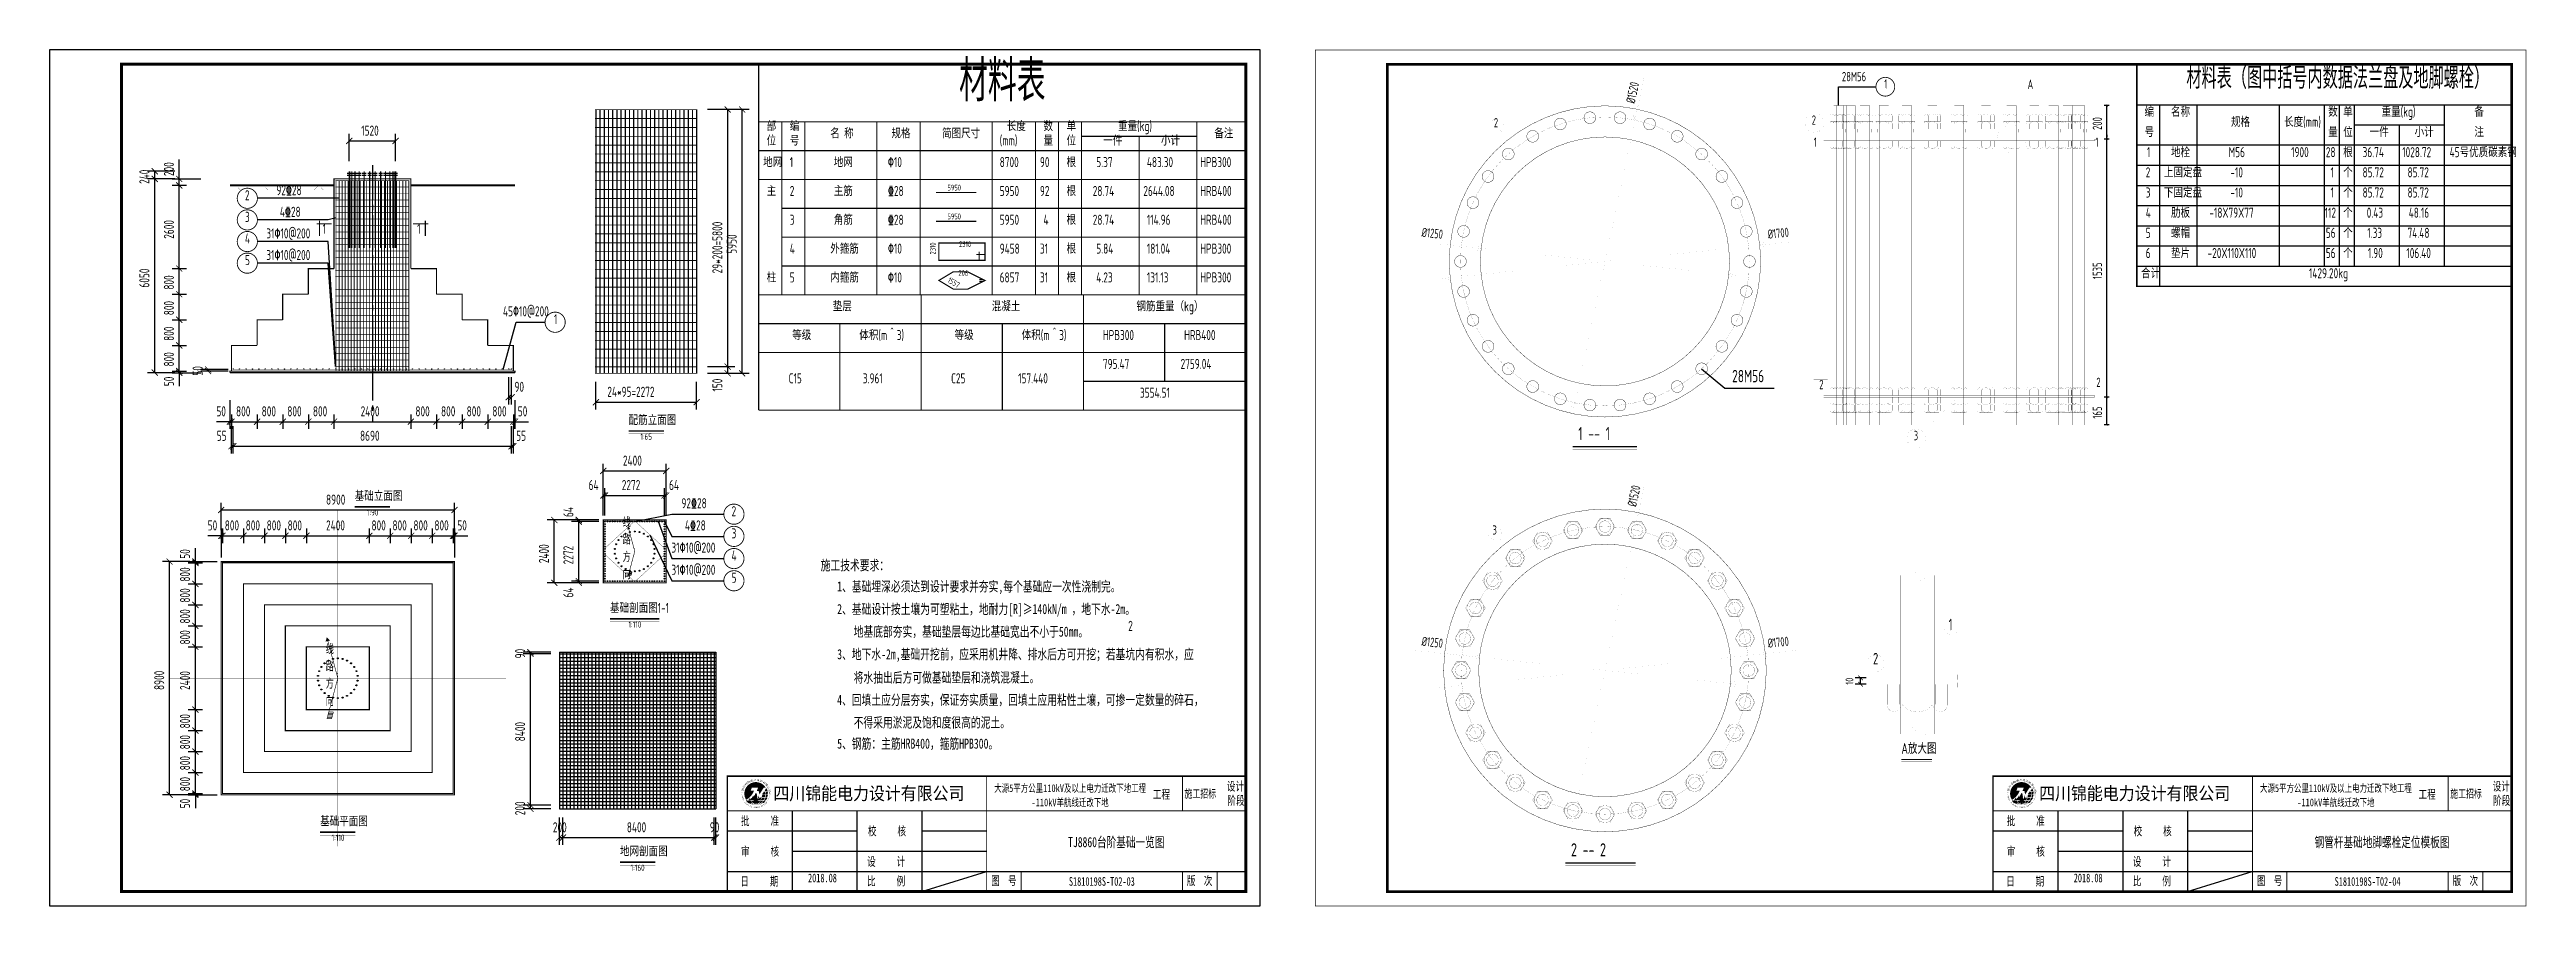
# Model space of a CAD drawing. Header units: inches. Extents: x -4449 to -2355, y -113 to 192.
# Drawn here: x -3214 to -2355, y -113 to 184 of the extents above; entities that cross this region are included whole.
import ezdxf
from ezdxf.enums import TextEntityAlignment as Align

# ---------------------------------------------------------------- set-up
doc = ezdxf.new("R2010")
doc.units = ezdxf.units.IN
doc.header["$MEASUREMENT"] = 0
for name, pattern in [('细实线', [0]), ('细点画线', [17.4, 12, -1.8, 1.8, -1.8]), ('细虚线', [1.5, 1, -0.5])]:
    doc.linetypes.add(name, pattern=pattern)
doc.layers.add('原状电力线', color=7, linetype='Continuous')
doc.layers.add('图框', color=7, linetype='Continuous')
doc.styles.get("Standard").update_dxf_attribs({"font": 'tssdeng.shx', "width": 0.7, "bigfont": 'hztxt.shx'})
doc.styles.add('宋体-0.71', font='', dxfattribs={"width": 0.71})
doc.styles.add('宋体-0.8', font='', dxfattribs={"width": 0.8})
doc.styles.add('宋体-0.9', font='', dxfattribs={"width": 0.9})
doc.styles.add('宋体B', font='', dxfattribs={"width": 0.7, "height": 3.5})
doc.styles.add('宋体－0.71', font='', dxfattribs={"width": 0.71})
doc.styles.get('宋体-0.71').set_extended_font_data('SimSun')
doc.styles.get('宋体-0.8').set_extended_font_data('SimSun')
doc.styles.get('宋体-0.9').set_extended_font_data('SimSun')
doc.styles.get('宋体B').set_extended_font_data('SimSun')
doc.styles.get('宋体－0.71').set_extended_font_data('SimSun')
doc.dimstyles.new('ISO-25', dxfattribs={"dimtxt": 2.5, "dimasz": 2.5, "dimexe": 1.25, "dimexo": 0.625, "dimgap": 1, "dimtad": 2, "dimdsep": 46, "dimtxsty": 'Standard', "dimcen": 2.5, "dimadec": 0, "dimazin": 0, "dimtfac": 1, "dimtmove": 0, "dimatfit": 3, "dimfxl": 1, "dimarcsym": 0})

msp = doc.modelspace()

# ---------------------------------------------------------------- texts
at = {"color": 1, "width": 0.7}
for s, height, p in [('材料表', 14.285714, (-2898.2198956, 161.6872845)), ('材料表（图中括号内数据法兰盘及地脚螺栓）', 7.5, (-2472.4574322, 168.0798316)), ('编', 3.5, (-2486.9767876, 159.5408808)), ('名称', 3.5, (-2477.8017876, 159.5408808)), ('数', 3.5, (-2423.2767876, 159.5408808)), ('单', 3.5, (-2418.0767876, 159.5408808)), ('重量(kg)', 3.5, (-2404.7767876, 159.5408808)), ('备', 3.5, (-2372.5767876, 159.5408808)), ('部', 3.5, (-2964.9448956, 154.5801415)), ('编', 3.5, (-2956.9448956, 154.5801415)), ('名 称', 3.5, (-2942.8948956, 152.0801415)), ('规格', 3.5, (-2921.6698956, 152.0801415)), ('简图尺寸', 3.5, (-2904.1198956, 152.0801415)), ('长度', 3.5, (-2881.6698956, 154.5801415)), ('数', 3.5, (-2868.9448956, 154.5801415)), ('单', 3.5, (-2860.9448956, 154.5801415)), ('重量(kg)', 3.5, (-2843.0698956, 154.5801415)), ('备注', 3.5, (-2809.6698956, 152.0801415)), ('号', 3.5, (-2486.9767876, 152.5408808)), ('规格', 3.5, (-2457.0017876, 156.0408808)), ('长度(mm)', 3.5, (-2438.5767876, 156.0408808)), ('量', 3.5, (-2423.2767876, 152.5408808)), ('位', 3.5, (-2418.0767876, 152.5408808)), ('一件', 3.5, (-2408.9017876, 152.5408808)), ('小计', 3.5, (-2393.3017876, 152.5408808)), ('注', 3.5, (-2372.5767876, 152.5408808)), ('地网', 3.5, (-2966.1698956, 142.0801415)), ('位', 3.5, (-2964.9448956, 149.5801415)), ('1', 3.5, (-2956.9448956, 142.0801415)), ('号', 3.5, (-2956.9448956, 149.5801415)), ('地网', 3.5, (-2941.6698956, 142.0801415)), ('%%13010', 3.5, (-2922.8948956, 142.0801415)), ('(mm)', 3.5, (-2884.1198956, 149.5801415)), ('8700', 3.5, (-2884.1198956, 142.0801415)), ('90', 3.5, (-2870.1698956, 142.0801415)), ('量', 3.5, (-2868.9448956, 149.5801415)), ('根', 3.5, (-2860.9448956, 142.0801415)), ('位', 3.5, (-2860.9448956, 149.5801415)), ('5.37', 3.5, (-2850.6198956, 142.0801415)), ('一件', 3.5, (-2848.1698956, 149.5801415)), ('483.30', 3.5, (-2833.0698956, 142.0801415)), ('小计', 3.5, (-2828.1698956, 149.5801415)), ('HPB300', 3.5, (-2814.5698956, 142.0801415)), ('1', 3.5, (-2486.1601206, 145.5408808)), ('地栓', 3.5, (-2477.8017876, 145.5408808)), ('M56', 3.5, (-2457.8184546, 145.5408808)), ('1900', 3.5, (-2436.1267876, 145.5408808)), ('28', 3.5, (-2424.0934546, 145.5408808)), ('根', 3.5, (-2418.0767876, 145.5408808)), ('36.74', 3.5, (-2411.3517876, 145.5408808)), ('1028.72', 3.5, (-2397.5892876, 145.5408808)), ('45号优质碳素钢', 3.5, (-2381.1517876, 145.5408808)), ('2', 3.5, (-2486.5684546, 138.5408808)), ('上固定盘', 3.5, (-2480.2517876, 138.5408808)), ('-10', 3.5, (-2457.2059546, 138.5408808)), ('1', 3.5, (-2422.4601206, 138.5408808)), ('个', 3.5, (-2418.0767876, 138.5408808)), ('85.72', 3.5, (-2411.3517876, 138.5408808)), ('85.72', 3.5, (-2395.7517876, 138.5408808)), ('主', 3.5, (-2964.9448956, 132.0801415)), ('2', 3.5, (-2956.9448956, 132.0801415)), ('主筋', 3.5, (-2941.6698956, 132.0801415)), ('%%13228', 3.5, (-2922.8948956, 132.0801415)), ('5950', 2, (-2902.2198956, 134.4301415)), ('5950', 3.5, (-2884.1198956, 132.0801415)), ('92', 3.5, (-2870.1698956, 132.0801415)), ('根', 3.5, (-2860.9448956, 132.0801415)), ('28.74', 3.5, (-2851.8448956, 132.0801415)), ('2644.08', 3.5, (-2834.2948956, 132.0801415)), ('HRB400', 3.5, (-2814.5698956, 132.0801415)), ('3', 3.5, (-2486.5684546, 131.5408808)), ('4', 3.5, (-2486.5684546, 124.5408808)), ('下固定盘', 3.5, (-2480.2517876, 131.5408808)), ('肋板', 3.5, (-2477.8017876, 124.5408808)), (' -18X79X77', 3.5, (-2465.9851206, 124.5408808)), ('-10', 3.5, (-2457.2059546, 131.5408808)), ('112', 3.5, (-2424.5017876, 124.5408808)), ('1', 3.5, (-2422.4601206, 131.5408808)), ('个', 3.5, (-2418.0767876, 131.5408808)), ('个', 3.5, (-2418.0767876, 124.5408808)), ('85.72', 3.5, (-2411.3517876, 131.5408808)), ('0.43', 3.5, (-2409.9226206, 124.5408808)), ('85.72', 3.5, (-2395.7517876, 131.5408808)), ('48.16', 3.5, (-2395.3434546, 124.5408808)), ('3', 3.5, (-2956.9448956, 122.0801415)), ('角筋', 3.5, (-2941.6698956, 122.0801415)), ('%%13228', 3.5, (-2922.8948956, 122.0801415)), ('5950', 2, (-2902.2198956, 124.4301415)), ('5950', 3.5, (-2884.1198956, 122.0801415)), ('4', 3.5, (-2868.9448956, 122.0801415)), ('根', 3.5, (-2860.9448956, 122.0801415)), ('28.74', 3.5, (-2851.8448956, 122.0801415)), ('114.96', 3.5, (-2833.0698956, 122.0801415)), ('HRB400', 3.5, (-2814.5698956, 122.0801415)), ('5', 3.5, (-2486.5684546, 117.5408808)), ('螺帽', 3.5, (-2477.8017876, 117.5408808)), ('56', 3.5, (-2424.0934546, 117.5408808)), ('个', 3.5, (-2418.0767876, 117.5408808)), ('1.33', 3.5, (-2409.7184546, 117.5408808)), ('74.48', 3.5, (-2395.7517876, 117.5408808)), ('4', 3.5, (-2956.9448956, 112.0801415)), ('外箍筋', 3.5, (-2942.8948956, 112.0801415)), ('%%13010', 3.5, (-2922.8948956, 112.0801415)), ('2310', 2, (-2898.2198956, 114.8301415)), ('9458', 3.5, (-2884.1198956, 112.0801415)), ('31', 3.5, (-2870.1698956, 112.0801415)), ('根', 3.5, (-2860.9448956, 112.0801415)), ('5.84', 3.5, (-2850.6198956, 112.0801415)), ('181.04', 3.5, (-2833.0698956, 112.0801415)), ('HPB300', 3.5, (-2814.5698956, 112.0801415)), ('6', 3.5, (-2486.5684546, 110.5408808)), ('垫片', 3.5, (-2477.8017876, 110.5408808)), (' -20X110X110', 3.5, (-2466.5976206, 110.5408808)), ('56', 3.5, (-2424.0934546, 110.5408808)), ('个', 3.5, (-2418.0767876, 110.5408808)), ('1.90', 3.5, (-2409.5142876, 110.5408808)), ('106.40', 3.5, (-2396.1601206, 110.5408808)), ('柱', 3.5, (-2964.9448956, 102.0801415)), ('5', 3.5, (-2956.9448956, 102.0801415)), ('内箍筋', 3.5, (-2942.8948956, 102.0801415)), ('%%13010', 3.5, (-2922.8948956, 102.0801415)), ('206', 2, (-2898.4198956, 104.8301415)), ('6857', 3.5, (-2884.1198956, 102.0801415)), ('31', 3.5, (-2870.1698956, 102.0801415)), ('根', 3.5, (-2860.9448956, 102.0801415)), ('4.23', 3.5, (-2850.6198956, 102.0801415)), ('131.13', 3.5, (-2833.0698956, 102.0801415)), ('HPB300', 3.5, (-2814.5698956, 102.0801415)), ('合计', 3.5, (-2488.2017876, 103.5408808)), ('1429.20kg', 3.5, (-2429.9392876, 103.5408808)), ('垫层', 3.5, (-2942.0032286, 92.0801415)), ('混凝土', 3.5, (-2886.8948956, 92.0801415)), ('钢筋重量（kg）', 3.5, (-2836.6865626, 92.0801415)), ('等级', 3.5, (-2956.0865626, 82.0801415)), ('体积(m＾3)', 3.5, (-2932.8198956, 82.0801415)), ('等级', 3.5, (-2899.7532286, 82.0801415)), ('体积(m＾3)', 3.5, (-2876.4865626, 82.0801415)), ('HPB300', 3.5, (-2848.3198956, 82.0801415)), ('HRB400', 3.5, (-2820.1532286, 82.0801415)), ('C15', 3.5, (-2957.3115626, 67.0801415)), ('3.961', 3.5, (-2931.5948956, 67.0801415)), ('C25', 3.5, (-2900.9782286, 67.0801415)), ('157.440', 3.5, (-2877.7115626, 67.0801415)), ('795.47', 3.5, (-2848.3198956, 72.0801415)), ('2759.04', 3.5, (-2821.3782286, 72.0801415)), ('3554.51', 3.5, (-2835.4615626, 62.0801415))]:
    msp.add_text(s, height=height, dxfattribs=at).set_placement(p, align=Align.BOTTOM_LEFT)
at = {"color": 2, "width": 0.7}
for s, height, rotation, p in [('%%C1520', 3.17989665, 78, (-2662.8757454, 164.8615344)), ('200', 3.25046835, 90, (-2500.7592569, 156.0382893)), ('240', 3.5, 90, (-3178.0198956, 137.3231975)), ('200', 3.5, 90, (-3169.5198956, 140.0523635)), ('2600', 3.5, 90, (-3169.5198956, 118.3023635)), ('29*200=5800', 3.5, 90, (-2979.2737416, 106.2724495)), ('%%C1250', 3.17989665, 354, (-2737.9592339, 118.0491766)), ('%%C1700', 3.17989665, 6, (-2617.406626, 117.3088245)), ('5950', 3.5, 90, (-2974.2737416, 113.0811035)), ('6050', 3.5, 90, (-3178.0198956, 101.3579195)), ('800', 3.5, 90, (-3169.5198956, 100.6384745)), ('1535', 3.25046835, 90, (-2500.7592562, 104.3000388)), ('800', 3.5, 90, (-3169.5198956, 91.7495855)), ('800', 3.5, 90, (-3169.5198956, 82.8606975)), ('800', 3.5, 90, (-3169.5198956, 73.9718085)), ('50', 3.5, 90, (-3169.5198956, 67.1551415)), ('50', 3.5, 90, (-3159.5198956, 70.8259745)), ('150', 3.5, 90, (-2979.2737416, 65.2910385)), ('165', 3.25046835, 90, (-2500.7592566, 55.8578778)), ('%%C1520', 3.17989665, 78, (-2662.3813839, 24.939071)), ('64', 3.5, 90, (-3030.9289866, 21.7392325)), ('50', 3.5, 90, (-3163.9289866, 7.2846865)), ('2400', 3.5, 90, (-3039.4289866, 5.7468085)), ('2272', 3.5, 90, (-3030.9289866, 5.3384745)), ('800', 3.5, 90, (-3163.9289866, -0.6645555)), ('800', 3.5, 90, (-3163.9289866, -7.9372825)), ('64', 3.5, 90, (-3030.9289866, -6.1622825)), ('800', 3.5, 90, (-3163.9289866, -15.2100105)), ('800', 3.5, 90, (-3163.9289866, -22.4827375)), ('90', 3.5, 90, (-3047.6761456, -27.2886085)), ('%%C1250', 3.17989665, 354, (-2737.959231, -23.8436593)), ('%%C1700', 3.17989665, 6, (-2617.4066231, -24.5840114)), ('8900', 3.5, 90, (-3172.8835316, -38.2531915)), ('2400', 3.5, 90, (-3163.9289866, -38.2531915)), ('10', 2.64991388, 90, (-2587.2184175, -36.4234651)), ('800', 3.5, 90, (-3163.9289866, -51.5736465)), ('8400', 3.5, 90, (-3047.6761456, -56.0656915)), ('800', 3.5, 90, (-3163.9289866, -58.8463735)), ('800', 3.5, 90, (-3163.9289866, -66.1191005)), ('800', 3.5, 90, (-3163.9289866, -73.3918285)), ('50', 3.5, 90, (-3163.9289866, -79.2994035)), ('200', 3.5, 90, (-3047.6761456, -81.7156915))]:
    msp.add_text(s, height=height, rotation=rotation, dxfattribs=at).set_placement(p, align=Align.BOTTOM_LEFT)
for s, height, p in [('28M56', 3.25046835, (-2591.9646293, 171.9554006)), ('1', 3.2504683, (-2577.2833476, 169.4014612)), ('A', 3.2504683, (-2527.5623006, 169.2753266)), ('1520', 3.5, (-3105.5990626, 153.0190305)), ('2', 3.1798966, (-2712.6923091, 156.01774)), ('2', 3.2504683, (-2602.4394462, 156.8646605)), ('1', 3.2504683, (-2601.7816133, 149.1760531)), ('1', 3.2504683, (-2504.0793778, 149.1760537)), ('0', 1.0834894, (-2500.2059033, 153.1075726)), ('2', 3.5, (-3145.9254516, 130.5801415)), ('92%%13228', 3.5, (-3135.0476736, 132.3457437)), ('4%%13228', 3.5, (-3133.8226736, 124.8457437)), ('3', 3.5, (-3145.9254516, 123.0801415)), ('31%%13010@200', 3.5, (-3138.5185066, 117.3457437)), ('4', 3.5, (-3145.9254516, 115.5801415)), ('5', 3.5, (-3145.9254516, 108.0801415)), ('31%%13010@200', 3.5, (-3138.5185066, 109.8457437)), ('45%%13010@200', 3.5, (-3056.4268396, 90.3301415)), ('1', 3.5, (-3038.7393396, 87.5801415)), ('28M56', 4.29286048, (-2630.0348343, 67.2093617)), ('2', 3.2504683, (-2599.8313323, 65.1241563)), ('2', 3.2504683, (-2503.7013827, 65.879763)), ('50', 3.5, (-3155.8393396, 55.6301415)), ('800', 3.5, (-3149.0226736, 55.6301415)), ('800', 3.5, (-3140.1337846, 55.6301415)), ('800', 3.5, (-3131.2448956, 55.6301415)), ('800', 3.5, (-3122.3560066, 55.6301415)), ('2400', 3.5, (-3105.8032286, 55.6301415)), ('800', 3.5, (-3086.8004516, 55.6301415)), ('800', 3.5, (-3077.9115626, 55.6301415)), ('800', 3.5, (-3069.0226736, 55.6301415)), ('800', 3.5, (-3060.1337846, 55.6301415)), ('90', 3.5, (-3052.4421176, 64.1301415)), ('50', 3.5, (-3051.2754516, 55.6301415)), ('   24*95=2272  ', 3.5, (-3024.6865626, 62.3993725)), ('55', 3.5, (-3155.6921176, 47.1301415)), ('8690', 3.5, (-3106.0073956, 47.1301415)), ('55', 3.5, (-3051.8310066, 47.1301415)), ('3', 3.2504683, (-2567.0574777, 47.4213921)), ('2400', 3.5, (-3014.8032286, 38.5392325)), ('64', 3.5, (-3026.7123196, 30.0392325)), ('2272', 3.5, (-3015.2115626, 30.0392325)), ('64', 3.5, (-2998.8108046, 30.0392325)), ('8900', 3.5, (-3117.8032286, 24.9937775)), ('92%%13228', 3.5, (-2994.5274716, 23.7392325)), ('50', 3.5, (-3158.8494406, 16.0392325)), ('800', 3.5, (-3152.9418656, 16.0392325)), ('800', 3.5, (-3145.6691376, 16.0392325)), ('800', 3.5, (-3138.3964106, 16.0392325)), ('800', 3.5, (-3131.1236836, 16.0392325)), ('2400', 3.5, (-3117.8032286, 16.0392325)), ('800', 3.5, (-3102.0327746, 16.0392325)), ('800', 3.5, (-3094.7600476, 16.0392325)), ('800', 3.5, (-3087.4873196, 16.0392325)), ('800', 3.5, (-3080.2145926, 16.0392325)), ('50', 3.5, (-3072.2653506, 16.0392325)), ('线', 3, (-3014.9198956, 17.3301415)), ('4%%13228', 3.5, (-2993.3024716, 16.0392325)), ('2', 3.5, (-2977.1274716, 20.9892325)), ('3', 3.5, (-2977.1274716, 13.2892325)), ('3', 3.1798966, (-2713.1643639, 14.7168439)), ('路', 3, (-3014.9198956, 11.3301415)), ('方', 3, (-3014.9198956, 5.3301415)), ('31%%13010@200', 3.5, (-2997.9983046, 8.3392325)), ('4', 3.5, (-2977.1274716, 5.5892325)), ('向', 3, (-3014.9198956, -0.6698585)), ('31%%13010@200', 3.5, (-2997.9983046, 0.6392325)), ('5', 3.5, (-2977.1274716, -2.1107675)), ('2', 3.5, (-2839.5265579, -18.802587)), ('1', 3.9748708, (-2554.9684142, -18.7266801)), ('线', 3, (-3117.9198956, -26.6698585)), ('2', 3.9748708, (-2581.1869537, -30.5272667)), ('路', 3, (-3117.9198956, -32.6698585)), ('方', 3, (-3117.9198956, -38.6698585)), ('向', 3, (-3117.9198956, -44.6698585)), ('200', 3.5, (-3039.1094786, -88.6823585)), ('8400', 3.5, (-3013.4594786, -88.6823585)), ('90', 3.5, (-2984.6823956, -88.6823585))]:
    msp.add_text(s, height=height, dxfattribs=at).set_placement(p, align=Align.BOTTOM_LEFT)
at = {"color": 7, "width": 0.7}
for s, height, p in [('1', 3.5, (-3119.0032286, 118.9468085)), ('1', 3.5, (-3086.1865626, 118.9468085)), ('配筋立面图', 3.5, (-3012.8448956, 52.5993725)), (' 1 -- 1 ', 4.5427095, (-2685.3630929, 47.0873645)), ('1:65', 2.1875, (-3008.7615626, 47.9118725)), ('基础立面图', 3.5, (-3107.8448956, 26.2745855)), ('1:90', 2.1875, (-3103.6339576, 21.5870855)), ('基础剖面图1-1', 3.5, (-3019.2948956, -12.5789495)), ('1:110', 2.1875, (-3012.8891666, -17.2664495)), ('A放大图', 3.78559125, (-2571.3396357, -61.5724857)), ('基础平面图', 3.5, (-3119.8448956, -86.5789495)), ('1:110', 2.1875, (-3115.8891666, -91.2664495)), ('地网剖面图', 3.5, (-3015.8448956, -96.9823585)), (' 2 -- 2 ', 4.5427095, (-2687.8647841, -97.3210119)), ('1:160', 2.1875, (-3012.1443746, -101.6698585))]:
    msp.add_text(s, height=height, dxfattribs=at).set_placement(p, align=Align.BOTTOM_LEFT)
at = {"color": 1, "width": 0.7}
for s, rotation, p in [('2310', 90, (-2905.7198956, 112.8301415)), ('1557', 329.04, (-2902.7198956, 102.8301415))]:
    msp.add_text(s, height=2, rotation=rotation, dxfattribs=at).set_placement(p, align=Align.BOTTOM_LEFT)
at = {"color": 2, "style": '宋体-0.71', "width": 0.71}
for s, p in [('施工技术要求：', (-2946.2188926, 2.2186838)), ('2、基础设计按土壤为可塑粘土，地耐力[R]≥140kN/m ，地下水-2m。', (-2940.4962265, -12.9675974)), ('1、基础埋深必须达到设计要求并夯实,每个基础应一次性浇制完。', (-2940.4962265, -5.1304944)), ('地基底部夯实，基础垫层每边比基础宽出不小于50mm。', (-2934.7722415, -20.8047005)), ('3、地下水-2m,基础开挖前，应采用机井降、排水后方可开挖；若基坑内有积水，应', (-2940.4962265, -28.6418035)), ('将水抽出后方可做基础垫层和浇筑混凝土。', (-2934.7722415, -36.7158368)), ('4、回填土应分层夯实，保证夯实质量，回填土应用粘性土壤，可掺一定数量的碎石，', (-2940.4962265, -44.4865968)), ('不得采用淤泥及饱和度很高的泥土。', (-2934.7722415, -52.3236998)), ('5、钢筋：主筋HRB400，箍筋HPB300。', (-2940.4962265, -59.6543291))]:
    msp.add_text(s, height=3.5, dxfattribs=at).set_placement(p, align=Align.BOTTOM_LEFT)
at = {"layer": '原状电力线'}
for s, height, style, width, p in [('四川锦能电力设计有限公司', 4.5, '宋体-0.9', 0.9, (-2962.6231611, -76.3813587)), ('工程', 3, '宋体-0.71', 0.71, (-2830.9936127, -75.9716206)), ('施工招标', 2.8, '宋体B', 0.7, (-2820.0256576, -75.617927)), ('设计', 3, '宋体-0.71', 0.71, (-2805.3199748, -73.1600485)), ('阶段', 3, '宋体-0.71', 0.71, (-2805.1341377, -78.1170695)), ('四川锦能电力设计有限公司', 4.5, '宋体-0.9', 0.9, (-2523.5550531, -76.3813587)), ('工程', 3, '宋体-0.71', 0.71, (-2391.9255047, -75.9716206)), ('施工招标', 2.8, '宋体B', 0.7, (-2380.9575495, -75.617927)), ('设计', 3, '宋体-0.71', 0.71, (-2366.2518668, -73.1600485)), ('阶段', 3, '宋体-0.71', 0.71, (-2366.0660296, -78.1170695)), ('批     准', 3, '宋体-0.71', 0.71, (-2973.8821155, -85.188397)), ('校     核', 3, '宋体-0.71', 0.71, (-2929.8278849, -88.7137174)), ('批     准', 3, '宋体-0.71', 0.71, (-2534.8140074, -85.188397)), ('校     核', 3, '宋体-0.71', 0.71, (-2490.7597769, -88.7137174)), ('审     核', 3, '宋体-0.71', 0.71, (-2973.8367142, -95.7891708)), ('审     核', 3, '宋体-0.71', 0.71, (-2534.7686062, -95.7891708)), ('日     期', 3, '宋体-0.71', 0.71, (-2974.0867142, -106.1419547)), ('设     计', 3, '宋体-0.71', 0.71, (-2930.1232862, -99.3024624)), ('比     例', 3, '宋体-0.71', 0.71, (-2930.1232862, -106.0659158)), ('图  号', 3, '宋体-0.71', 0.71, (-2887.0948654, -105.9396215)), ('版  次', 3, '宋体-0.71', 0.71, (-2819.1961485, -105.9396215)), ('日     期', 3, '宋体-0.71', 0.71, (-2535.0186062, -106.1419547)), ('设     计', 3, '宋体-0.71', 0.71, (-2491.0551782, -99.3024624)), ('比     例', 3, '宋体-0.71', 0.71, (-2491.0551782, -106.0659158)), ('图  号', 3, '宋体-0.71', 0.71, (-2448.0267573, -105.9396215)), ('版  次', 3, '宋体-0.71', 0.71, (-2380.1280405, -105.9396215))]:
    msp.add_text(s, height=height, dxfattribs=dict(at, style=style, width=width)).set_placement(p)
at = {"layer": '原状电力线', "style": '宋体B', "width": 0.7}
for s, height, p in [('大源5平方公里110kV及以上电力迁改下地工程', 2.64, (-2859.6804428, -72.3190279)), ('-110kV羊航线迁改下地', 2.64, (-2859.6804428, -77.2600408)), ('大源5平方公里110kV及以上电力迁改下地工程', 2.64, (-2420.6123348, -72.3190279)), ('-110kV羊航线迁改下地', 2.64, (-2420.6123348, -77.2600408)), ('TJ8860台阶基础一览图', 3.5, (-2843.6783083, -91.0214112)), ('钢管杆基础地脚螺栓定位模板图', 3.5, (-2404.6102002, -91.0214112)), ('2018.08', 3, (-2945.6016707, -103.4550831)), ('2018.08', 3, (-2506.5335627, -103.4550831)), ('S1810198S-T02-03', 3, (-2848.6783083, -104.6698585)), ('S1810198S-T02-04', 3, (-2409.6102002, -104.6698585))]:
    msp.add_text(s, height=height, dxfattribs=at).set_placement(p, align=Align.MIDDLE_CENTER)

# ---------------------------------------------------------------- blocks, each defined once
blk = doc.blocks.new('锦能logo')
h = blk.add_hatch(color=256)
h.set_gradient(color1=(0, 0, 255), color2=(209, 209, 255), rotation=135, one_color=1, tint=0.91, name='CURVED')
h.paths.add_polyline_path([(2956.98, 7398.65, 0.143789), (2957.62, 7396.49, 0.18278), (2960.32, 7399.67), (2959.18, 7399.67), (2959.55, 7400.67), (2961.71, 7400.67), (2961.29, 7399.56), (2961.94, 7399.56), (2962.23, 7398.38), (2963.68, 7400.67), (2964.43, 7400.67, 0.7651)])
h = blk.add_hatch(color=256)
edge = h.paths.add_edge_path()
edge.add_ellipse((2960.98, 7398.65), major_axis=(0, 4), ratio=0.222792, start_angle=112.99399, end_angle=123.36701, ccw=False)
edge.add_arc((2957.63, 7401.12), 4.76, 290.43029, 302.16283, ccw=False)
edge.add_spline(control_points=[(2959.29, 7396.66), (2959.31, 7396.59), (2959.34, 7396.52), (2959.36, 7396.45)], knot_values=[2.110627, 2.110627, 2.110627, 2.110627, 2.174523, 2.174523, 2.174523, 2.174523], degree=3, periodic=0)
edge.add_line((2959.36, 7396.45), (2960.24, 7396.45))
edge = h.paths.add_edge_path()
edge.add_ellipse((2960.98, 7398.65), major_axis=(0, 4), ratio=0.548638, start_angle=120.98695, end_angle=123.36701, ccw=False)
edge.add_arc((2957.63, 7401.12), 4.76, 281.33659, 288.0218, ccw=False)
edge.add_line((2958.56, 7396.45), (2959.15, 7396.45))
edge = h.paths.add_edge_path()
edge.add_ellipse((2960.98, 7398.65), major_axis=(0, 4), ratio=0.886255, start_angle=126.8699, end_angle=143.1301, ccw=False)
edge.add_line((2958.15, 7396.25), (2957.78, 7396.25))
edge.add_arc((2960.98, 7398.65), 4, 216.8699, 233.1301)
edge.add_line((2958.58, 7395.45), (2958.85, 7395.45))
edge = h.paths.add_edge_path()
edge.add_ellipse((2960.98, 7398.65), major_axis=(0, 4), ratio=0.548638, start_angle=126.8699, end_angle=143.1301, ccw=False)
edge.add_line((2959.23, 7396.25), (2958.39, 7396.25))
edge.add_spline(control_points=[(2958.39, 7396.25), (2958.43, 7396.2), (2958.47, 7396.14), (2958.51, 7396.09)], knot_values=[2.251264, 2.251264, 2.251264, 2.251264, 2.308951, 2.308951, 2.308951, 2.308951], degree=3, periodic=0)
edge.add_spline(control_points=[(2958.51, 7396.09), (2958.58, 7396.01), (2958.65, 7395.93), (2958.72, 7395.86)], knot_values=[2.308951, 2.308951, 2.308951, 2.308951, 2.395547, 2.395547, 2.395547, 2.395547], degree=3, periodic=0)
edge.add_spline(control_points=[(2958.72, 7395.86), (2958.78, 7395.79), (2958.85, 7395.72), (2958.92, 7395.66)], knot_values=[2.395547, 2.395547, 2.395547, 2.395547, 2.475106, 2.475106, 2.475106, 2.475106], degree=3, periodic=0)
edge.add_spline(control_points=[(2958.92, 7395.66), (2959, 7395.59), (2959.08, 7395.53), (2959.16, 7395.47)], knot_values=[2.475106, 2.475106, 2.475106, 2.475106, 2.561933, 2.561933, 2.561933, 2.561933], degree=3, periodic=0)
edge.add_spline(control_points=[(2959.16, 7395.47), (2959.16, 7395.46), (2959.17, 7395.46), (2959.18, 7395.45)], knot_values=[2.561933, 2.561933, 2.561933, 2.561933, 2.568995, 2.568995, 2.568995, 2.568995], degree=3, periodic=0)
edge.add_line((2959.18, 7395.45), (2959.66, 7395.45))
edge = h.paths.add_edge_path()
edge.add_ellipse((2960.98, 7398.65), major_axis=(0, 4), ratio=0.222792, start_angle=126.8699, end_angle=143.1301, ccw=False)
edge.add_line((2960.27, 7396.25), (2959.44, 7396.25))
edge.add_spline(control_points=[(2959.44, 7396.25), (2959.57, 7395.97), (2959.71, 7395.72), (2959.89, 7395.49), (2959.9, 7395.47), (2959.92, 7395.45)], knot_values=[2.239461, 2.239461, 2.239461, 2.239461, 2.525165, 2.525165, 2.553069, 2.553069, 2.553069, 2.553069], degree=3, periodic=0)
edge.add_line((2959.92, 7395.45), (2960.45, 7395.45))
edge = h.paths.add_edge_path()
edge.add_ellipse((2960.98, 7398.65), major_axis=(0, 4), ratio=0.886255, start_angle=148.21167, end_angle=180, ccw=False)
edge.add_line((2959.11, 7395.25), (2958.87, 7395.25))
edge.add_arc((2960.98, 7398.65), 4, 238.21167, 270)
h = blk.add_hatch(color=256)
edge = h.paths.add_edge_path()
edge.add_line((2960.3, 7397.45), (2961.28, 7397.45))
edge.add_line((2961.28, 7397.45), (2961.03, 7398.65))
edge.add_arc((2949.4, 7404.86), 13.18, 325.83016, 331.92506, ccw=False)
h.paths.add_polyline_path([(2960.66, 7395.45), (2960.47, 7396.25), (2961.49, 7396.25), (2961.31, 7395.45)])
edge = h.paths.add_edge_path()
edge.add_line((2961.55, 7396.68), (2961.52, 7396.45))
edge.add_line((2961.52, 7396.45), (2960.44, 7396.45))
edge.add_line((2960.44, 7396.45), (2960.34, 7397.26))
edge.add_line((2960.34, 7397.26), (2961.33, 7397.25))
edge.add_line((2961.33, 7397.25), (2961.37, 7397.01))
edge.add_arc((2961.87, 7397.07), 0.5, 186.2826, 230.69202)
h.paths.add_polyline_path([(2959.29, 7396.66), (2960.16, 7397.09), (2960.14, 7397.26)])
h = blk.add_hatch(color=256)
edge = h.paths.add_edge_path()
edge.add_spline(control_points=[(2962.87, 7397.45), (2962.89, 7397.54), (2962.9, 7397.63), (2962.91, 7397.72)], knot_values=[4.398468, 4.398468, 4.398468, 4.398468, 4.469671, 4.469671, 4.469671, 4.469671], degree=3, periodic=0)
edge.add_line((2962.91, 7397.72), (2962.73, 7397.45))
edge.add_line((2962.73, 7397.45), (2962.87, 7397.45))
edge = h.paths.add_edge_path()
edge.add_spline(control_points=[(2962.6, 7396.45), (2962.64, 7396.56), (2962.68, 7396.67), (2962.76, 7396.93), (2962.8, 7397.09), (2962.83, 7397.25)], knot_values=[4.108646, 4.108646, 4.108646, 4.108646, 4.208608, 4.208608, 4.343707, 4.343707, 4.343707, 4.343707], degree=3, periodic=0)
edge.add_line((2962.83, 7397.25), (2962.6, 7397.25))
edge.add_line((2962.6, 7397.25), (2962.27, 7396.77))
edge.add_arc((2961.87, 7397.07), 0.5, 255.2324, 323.28964, ccw=False)
edge.add_ellipse((2960.98, 7398.65), major_axis=(0, 4), ratio=0.222792, start_angle=236.63299, end_angle=238.82013, ccw=False)
edge.add_line((2961.73, 7396.45), (2962.6, 7396.45))
edge = h.paths.add_edge_path()
edge.add_spline(control_points=[(2962.04, 7395.45), (2962.08, 7395.49), (2962.11, 7395.53), (2962.28, 7395.77), (2962.41, 7396), (2962.52, 7396.25)], knot_values=[3.730063, 3.730063, 3.730063, 3.730063, 3.787747, 3.787747, 4.043715, 4.043715, 4.043715, 4.043715], degree=3, periodic=0)
edge.add_line((2962.52, 7396.25), (2961.69, 7396.25))
edge.add_ellipse((2960.98, 7398.65), major_axis=(0, 4), ratio=0.222792, start_angle=216.8699, end_angle=233.1301, ccw=False)
edge.add_line((2961.52, 7395.45), (2962.04, 7395.45))
edge = h.paths.add_edge_path()
edge.add_spline(control_points=[(2961.69, 7395.11), (2961.71, 7395.13), (2961.73, 7395.14), (2961.76, 7395.16)], knot_values=[3.526918, 3.526918, 3.526918, 3.526918, 3.566033, 3.566033, 3.566033, 3.566033], degree=3, periodic=0)
edge.add_spline(control_points=[(2961.76, 7395.16), (2961.79, 7395.19), (2961.82, 7395.22), (2961.86, 7395.25)], knot_values=[3.566033, 3.566033, 3.566033, 3.566033, 3.621489, 3.621489, 3.621489, 3.621489], degree=3, periodic=0)
edge.add_spline(control_points=[(2961.86, 7395.25), (2961.86, 7395.25), (2961.86, 7395.25), (2961.86, 7395.25)], knot_values=[3.621489, 3.621489, 3.621489, 3.621489, 3.622944, 3.622944, 3.622944, 3.622944], degree=3, periodic=0)
edge.add_line((2961.86, 7395.25), (2961.45, 7395.25))
edge.add_ellipse((2960.98, 7398.65), major_axis=(0, 4), ratio=0.222792, start_angle=200.25933, end_angle=211.78833, ccw=False)
edge.add_spline(control_points=[(2961.29, 7394.9), (2961.31, 7394.91), (2961.32, 7394.91), (2961.34, 7394.92)], knot_values=[3.309936, 3.309936, 3.309936, 3.309936, 3.338035, 3.338035, 3.338035, 3.338035], degree=3, periodic=0)
edge.add_spline(control_points=[(2961.34, 7394.92), (2961.36, 7394.93), (2961.38, 7394.93), (2961.4, 7394.94), (2961.4, 7394.94), (2961.41, 7394.95)], knot_values=[3.338035, 3.338035, 3.338035, 3.338035, 3.366886, 3.366886, 3.375289, 3.375289, 3.375289, 3.375289], degree=3, periodic=0)
edge.add_spline(control_points=[(2961.41, 7394.95), (2961.43, 7394.96), (2961.46, 7394.97), (2961.48, 7394.98)], knot_values=[3.375289, 3.375289, 3.375289, 3.375289, 3.414032, 3.414032, 3.414032, 3.414032], degree=3, periodic=0)
edge.add_spline(control_points=[(2961.48, 7394.98), (2961.5, 7394.99), (2961.53, 7395), (2961.55, 7395.02)], knot_values=[3.414032, 3.414032, 3.414032, 3.414032, 3.450925, 3.450925, 3.450925, 3.450925], degree=3, periodic=0)
edge.add_spline(control_points=[(2961.55, 7395.02), (2961.57, 7395.03), (2961.6, 7395.05), (2961.62, 7395.06)], knot_values=[3.450925, 3.450925, 3.450925, 3.450925, 3.49003, 3.49003, 3.49003, 3.49003], degree=3, periodic=0)
edge.add_spline(control_points=[(2961.62, 7395.06), (2961.64, 7395.08), (2961.66, 7395.09), (2961.69, 7395.11)], knot_values=[3.49003, 3.49003, 3.49003, 3.49003, 3.526918, 3.526918, 3.526918, 3.526918], degree=3, periodic=0)
h = blk.add_hatch(color=256)
edge = h.paths.add_edge_path()
edge.add_spline(control_points=[(2964.32, 7398.45), (2964.33, 7398.72), (2964.32, 7398.99), (2964.28, 7399.25)], knot_values=[4.660049, 4.660049, 4.660049, 4.660049, 4.870036, 4.870036, 4.870036, 4.870036], degree=3, periodic=0)
edge.add_line((2964.28, 7399.25), (2963.95, 7399.25))
edge.add_line((2963.95, 7399.25), (2963.41, 7398.45))
edge.add_line((2963.41, 7398.45), (2964.32, 7398.45))
edge = h.paths.add_edge_path()
edge.add_line((2964.94, 7399.25), (2964.49, 7399.25))
edge.add_ellipse((2960.98, 7398.65), major_axis=(0, 4), ratio=0.886255, start_angle=267.13402, end_angle=278.62693, ccw=False)
edge.add_line((2964.52, 7398.45), (2964.98, 7398.45))
edge.add_arc((2960.98, 7398.65), 4, 357.13402, 360)
edge.add_arc((2960.98, 7398.65), 4, 0, 8.62693)
edge = h.paths.add_edge_path()
edge.add_spline(control_points=[(2964.15, 7397.45), (2964.23, 7397.7), (2964.28, 7397.96), (2964.31, 7398.23), (2964.31, 7398.24), (2964.31, 7398.25)], knot_values=[4.392859, 4.392859, 4.392859, 4.392859, 4.597509, 4.597509, 4.607555, 4.607555, 4.607555, 4.607555], degree=3, periodic=0)
edge.add_line((2964.31, 7398.25), (2963.27, 7398.25))
edge.add_line((2963.27, 7398.25), (2963.15, 7398.08))
edge.add_ellipse((2960.98, 7398.65), major_axis=(0, 4), ratio=0.548638, start_angle=252.5424, end_angle=261.6829, ccw=False)
edge.add_line((2963.07, 7397.45), (2964.15, 7397.45))
edge = h.paths.add_edge_path()
edge.add_line((2964.96, 7398.25), (2964.51, 7398.25))
edge.add_ellipse((2960.98, 7398.65), major_axis=(0, 4), ratio=0.886255, start_angle=252.5424, end_angle=264.26083, ccw=False)
edge.add_line((2964.36, 7397.45), (2964.8, 7397.45))
edge.add_arc((2960.98, 7398.65), 4, 342.5424, 354.26083)
edge = h.paths.add_edge_path()
edge.add_spline(control_points=[(2963.71, 7396.45), (2963.72, 7396.48), (2963.74, 7396.5), (2963.89, 7396.75), (2964, 7397), (2964.09, 7397.25)], knot_values=[4.097935, 4.097935, 4.097935, 4.097935, 4.11953, 4.11953, 4.337107, 4.337107, 4.337107, 4.337107], degree=3, periodic=0)
edge.add_line((2964.09, 7397.25), (2963.04, 7397.25))
edge.add_ellipse((2960.98, 7398.65), major_axis=(0, 4), ratio=0.548638, start_angle=236.63299, end_angle=249.51268, ccw=False)
edge.add_line((2962.81, 7396.45), (2963.71, 7396.45))
edge = h.paths.add_edge_path()
edge.add_line((2964.73, 7397.25), (2964.3, 7397.25))
edge.add_ellipse((2960.98, 7398.65), major_axis=(0, 4), ratio=0.886255, start_angle=236.63299, end_angle=249.51268, ccw=False)
edge.add_line((2963.94, 7396.45), (2964.32, 7396.45))
edge.add_arc((2960.98, 7398.65), 4, 326.63299, 339.51268)
edge = h.paths.add_edge_path()
edge.add_spline(control_points=[(2962.78, 7395.45), (2963.08, 7395.67), (2963.35, 7395.94), (2963.57, 7396.25)], knot_values=[3.714253, 3.714253, 3.714253, 3.714253, 4.031886, 4.031886, 4.031886, 4.031886], degree=3, periodic=0)
edge.add_line((2963.57, 7396.25), (2962.74, 7396.25))
edge.add_ellipse((2960.98, 7398.65), major_axis=(0, 4), ratio=0.548638, start_angle=216.8699, end_angle=233.1301, ccw=False)
edge.add_line((2962.3, 7395.45), (2962.78, 7395.45))
edge = h.paths.add_edge_path()
edge.add_line((2964.18, 7396.25), (2963.82, 7396.25))
edge.add_ellipse((2960.98, 7398.65), major_axis=(0, 4), ratio=0.886255, start_angle=216.8699, end_angle=233.1301, ccw=False)
edge.add_line((2963.11, 7395.45), (2963.38, 7395.45))
edge.add_arc((2960.98, 7398.65), 4, 306.8699, 323.1301)
h = blk.add_hatch(color=256)
edge = h.paths.add_edge_path()
edge.add_line((2964.64, 7400.28), (2964.36, 7399.87))
edge.add_ellipse((2960.98, 7398.65), major_axis=(0, 4), ratio=0.886255, start_angle=281.53696, end_angle=287.65206, ccw=False)
edge.add_line((2964.45, 7399.45), (2964.9, 7399.45))
edge.add_arc((2960.98, 7398.65), 4, 11.53696, 23.96133)
edge = h.paths.add_edge_path()
edge.add_spline(control_points=[(2964.25, 7399.45), (2964.24, 7399.52), (2964.22, 7399.58), (2964.21, 7399.65)], knot_values=[4.923286, 4.923286, 4.923286, 4.923286, 4.974821, 4.974821, 4.974821, 4.974821], degree=3, periodic=0)
edge.add_line((2964.21, 7399.65), (2964.08, 7399.45))
edge.add_line((2964.08, 7399.45), (2964.25, 7399.45))
h = blk.add_hatch(color=256)
edge = h.paths.add_edge_path()
edge.add_ellipse((2960.98, 7398.65), major_axis=(0, 4), ratio=0.548638, start_angle=148.21167, end_angle=156.43498, ccw=False)
edge.add_line((2959.83, 7395.25), (2959.49, 7395.25))
edge.add_spline(control_points=[(2959.49, 7395.25), (2959.5, 7395.25), (2959.51, 7395.24), (2959.71, 7395.13), (2959.9, 7395.05), (2960.1, 7394.99)], knot_values=[2.675862, 2.675862, 2.675862, 2.675862, 2.685596, 2.685596, 2.874262, 2.874262, 2.874262, 2.874262], degree=3, periodic=0)
edge = h.paths.add_edge_path()
edge.add_ellipse((2960.98, 7398.65), major_axis=(0, 4), ratio=0.222792, start_angle=148.21167, end_angle=159.73503, ccw=False)
edge.add_line((2960.51, 7395.25), (2960.1, 7395.25))
edge.add_spline(control_points=[(2960.1, 7395.25), (2960.27, 7395.09), (2960.45, 7394.98), (2960.64, 7394.91), (2960.66, 7394.91), (2960.67, 7394.9)], knot_values=[2.660183, 2.660183, 2.660183, 2.660183, 2.946026, 2.946026, 2.973172, 2.973172, 2.973172, 2.973172], degree=3, periodic=0)
edge = h.paths.add_edge_path(flags=17)
edge.add_spline(control_points=[(2961.86, 7394.99), (2962.07, 7395.05), (2962.28, 7395.14), (2962.47, 7395.25)], knot_values=[3.408957, 3.408957, 3.408957, 3.408957, 3.607306, 3.607306, 3.607306, 3.607306], degree=3, periodic=0)
edge.add_line((2962.47, 7395.25), (2962.14, 7395.25))
edge.add_ellipse((2960.98, 7398.65), major_axis=(0, 4), ratio=0.548638, start_angle=203.56773, end_angle=211.78833, ccw=False)
edge = h.paths.add_edge_path()
edge.add_line((2963.09, 7395.25), (2962.85, 7395.25))
edge.add_ellipse((2960.98, 7398.65), major_axis=(0, 4), ratio=0.886255, start_angle=180, end_angle=211.78833, ccw=False)
edge.add_arc((2960.98, 7398.65), 4, 270, 301.78833)
h = blk.add_hatch(color=256)
edge = h.paths.add_edge_path()
edge.add_spline(control_points=[(2960.98, 7394.85), (2960.98, 7394.85), (2960.99, 7394.86), (2961.04, 7394.89), (2961.07, 7394.93), (2961.15, 7395.05), (2961.19, 7395.14), (2961.24, 7395.25)], knot_values=[3.169312, 3.169312, 3.169312, 3.169312, 3.323782, 3.323782, 3.478251, 3.478251, 3.660927, 3.660927, 3.660927, 3.660927], degree=3, periodic=0)
edge.add_line((2961.24, 7395.25), (2960.73, 7395.25))
edge.add_spline(control_points=[(2960.73, 7395.25), (2960.78, 7395.11), (2960.84, 7395.01), (2960.92, 7394.89), (2960.95, 7394.87), (2960.98, 7394.85), (2960.98, 7394.85), (2960.98, 7394.85)], knot_values=[2.622272, 2.622272, 2.622272, 2.622272, 2.850686, 2.850686, 3.018171, 3.018171, 3.113873, 3.113873, 3.113873, 3.113873], degree=3, periodic=0)
at = {"color": 7, "lineweight": 0}
for p, q in [((2961.28, 7397.45), (2961.03, 7398.65)), ((2963.95, 7399.25), (2963.41, 7398.45)), ((2964.64, 7400.28), (2964.36, 7399.87)), ((2961.37, 7397.01), (2961.33, 7397.25)), ((2962.6, 7397.25), (2962.27, 7396.77))]:
    blk.add_line(p, q, dxfattribs=at)
for p, q in [((2960.14, 7397.26), (2959.29, 7396.66)), ((2959.29, 7396.66), (2960.16, 7397.09)), ((2960.16, 7397.09), (2960.14, 7397.26)), ((2960.3, 7397.45), (2961.28, 7397.45)), ((2960.34, 7397.26), (2961.33, 7397.25)), ((2960.34, 7397.26), (2960.44, 7396.45)), ((2960.44, 7396.45), (2961.52, 7396.45)), ((2960.47, 7396.25), (2961.49, 7396.25)), ((2960.66, 7395.45), (2960.47, 7396.25)), ((2961.31, 7395.45), (2960.66, 7395.45)), ((2961.49, 7396.25), (2961.31, 7395.45)), ((2961.55, 7396.68), (2961.52, 7396.45))]:
    blk.add_line(p, q)
for centre, radius, start, end in [((2949.4, 7404.86), 13.18, 325.83016, 331.92506), ((2960.98, 7398.65), 4, 11.53696, 23.96133), ((2960.98, 7398.65), 4, 342.5424, 354.26083), ((2960.98, 7398.65), 4, 0, 8.62693), ((2960.98, 7398.65), 4, 216.8699, 233.1301), ((2957.63, 7401.12), 4.76, 281.33659, 288.0218), ((2961.87, 7397.07), 0.5, 186.2826, 230.69202), ((2961.87, 7397.07), 0.5, 255.2324, 323.28964), ((2960.98, 7398.65), 4, 306.8699, 323.1301), ((2960.98, 7398.65), 4, 326.63299, 339.51268)]:
    blk.add_arc(centre, radius, start, end, dxfattribs=at)
for start_param, end_param in [(4.913747, 5.020476), (2.214297, 2.498092)]:
    blk.add_ellipse((2960.98, 7398.65), major_axis=(0, 4), ratio=0.886255, start_param=start_param, end_param=end_param)
blk.add_open_spline([(2958.39, 7396.25), (2958.61, 7395.94), (2958.88, 7395.67), (2959.18, 7395.45)], degree=3)
at = {"width": 1.2}
for s, height, rotation, style, p in [('I', 0.4, 268.41319, '宋体-0.8', (2956.01, 7398.82)), ('S', 0.4, 262.98462, '宋体-0.8', (2956.04, 7399.29)), ('C', 0.4, 273.84176, '宋体-0.8', (2956.01, 7398.35)), ('四', 0.6, 75, '宋体-0.8', (2956.62, 7399.49)), ('H', 0.4, 279.27034, '宋体-0.8', (2956.07, 7397.88)), ('川', 0.6, 61.36364, '宋体-0.8', (2956.93, 7400.54)), ('锦', 0.6, 47.72727, '宋体-0.9', (2957.51, 7401.42)), ('能', 0.6, 34.09091, '宋体-0.8', (2958.25, 7402.17)), ('电', 0.6, 20.45455, '宋体-0.8', (2959.17, 7402.69)), ('力', 0.6, 6.81818, '宋体-0.71', (2960.19, 7402.99)), ('设', 0.6, 353.18182, '宋体－0.71', (2961.22, 7403.09)), ('计', 0.6, 339.54545, '宋体-0.8', (2962.26, 7402.92)), ('有', 0.6, 325.90909, '宋体-0.8', (2963.23, 7402.48)), ('限', 0.6, 312.27273, '宋体－0.71', (2964.08, 7401.87)), ('公', 0.6, 298.63636, '宋体-0.8', (2964.76, 7401.05)), ('司', 0.6, 285, '宋体-0.8', (2965.24, 7400.09)), ('L', 0.4, 82.12748, '宋体-0.8', (2965.91, 7397.95)), ('D', 0.4, 92.98462, '宋体-0.8', (2965.95, 7398.89)), ('T', 0.4, 87.55605, '宋体-0.8', (2965.95, 7398.42)), ('U', 0.4, 284.69891, '宋体-0.8', (2956.16, 7397.42)), ('A', 0.4, 290.12748, '宋体-0.8', (2956.3, 7396.97)), ('N', 0.4, 295.55605, '宋体-0.8', (2956.48, 7396.53)), ('J', 0.4, 306.41319, '宋体-0.8', (2956.96, 7395.72)), ('I', 0.4, 311.84176, '宋体-0.8', (2957.26, 7395.35)), ('N', 0.4, 317.27034, '宋体-0.8', (2957.59, 7395.02)), ('N', 0.4, 322.69891, '宋体-0.8', (2957.94, 7394.71)), ('E', 0.4, 328.12748, '宋体-0.8', (2958.33, 7394.44)), ('N', 0.4, 333.55605, '宋体-0.8', (2958.74, 7394.21)), ('G', 0.4, 338.98462, '宋体-0.8', (2959.17, 7394.02)), ('P', 0.4, 349.84176, '宋体-0.8', (2960.08, 7393.76)), ('O', 0.4, 355.27034, '宋体-0.8', (2960.55, 7393.7)), ('W', 0.4, 0.69891, '宋体-0.8', (2961.02, 7393.68)), ('E', 0.4, 6.12748, '宋体-0.8', (2961.49, 7393.7)), ('R', 0.4, 11.55605, '宋体-0.8', (2961.95, 7393.77)), ('D', 0.4, 22.41319, '宋体-0.8', (2962.85, 7394.04)), ('E', 0.4, 27.84176, '宋体-0.8', (2963.28, 7394.24)), ('S', 0.4, 33.27034, '宋体-0.8', (2963.69, 7394.48)), ('I', 0.4, 38.69891, '宋体-0.8', (2964.07, 7394.75)), ('G', 0.4, 44.12748, '宋体-0.8', (2964.43, 7395.06)), ('N', 0.4, 49.55605, '宋体-0.8', (2964.75, 7395.41)), ('C', 0.4, 60.41319, '宋体-0.8', (2965.3, 7396.17)), ('O', 0.4, 65.84176, '宋体-0.8', (2965.51, 7396.59)), ('.', 0.4, 71.27034, '宋体-0.8', (2965.69, 7397.03)), (',', 0.4, 76.69891, '宋体-0.8', (2965.82, 7397.48))]:
    blk.add_text(s, height=height, rotation=rotation, dxfattribs=dict(at, style=style)).set_placement(p)

# ---------------------------------------------------------------- hatches: boundary and pattern name
h = msp.add_hatch(color=1)
edge = h.paths.add_edge_path()
edge.add_arc((-3149.9976736, 73.0523635), 0.055556, 0, 360)
h = msp.add_hatch(color=1)
edge = h.paths.add_edge_path()
edge.add_arc((-3147.7754516, 73.0523635), 0.055556, 0, 360)
h = msp.add_hatch(color=1)
edge = h.paths.add_edge_path()
edge.add_arc((-3145.5532286, 73.0523635), 0.055556, 0, 360)
h = msp.add_hatch(color=1)
edge = h.paths.add_edge_path()
edge.add_arc((-3143.3310066, 73.0523635), 0.055556, 0, 360)
h = msp.add_hatch(color=1)
edge = h.paths.add_edge_path()
edge.add_arc((-3141.1087846, 73.0523635), 0.055556, 0, 360)
h = msp.add_hatch(color=1)
edge = h.paths.add_edge_path()
edge.add_arc((-3138.8865626, 73.0523635), 0.055556, 0, 360)
h = msp.add_hatch(color=1)
edge = h.paths.add_edge_path()
edge.add_arc((-3136.6643396, 73.0523635), 0.055556, 0, 360)
h = msp.add_hatch(color=1)
edge = h.paths.add_edge_path()
edge.add_arc((-3134.4421176, 73.0523635), 0.055556, 0, 360)
h = msp.add_hatch(color=1)
edge = h.paths.add_edge_path()
edge.add_arc((-3132.2198956, 73.0523635), 0.055556, 0, 360)
h = msp.add_hatch(color=1)
edge = h.paths.add_edge_path()
edge.add_arc((-3129.9976736, 73.0523635), 0.055556, 0, 360)
h = msp.add_hatch(color=1)
edge = h.paths.add_edge_path()
edge.add_arc((-3127.7754516, 73.0523635), 0.055556, 0, 360)
h = msp.add_hatch(color=1)
edge = h.paths.add_edge_path()
edge.add_arc((-3125.5532286, 73.0523635), 0.055556, 0, 360)
h = msp.add_hatch(color=1)
edge = h.paths.add_edge_path()
edge.add_arc((-3123.3310066, 73.0523635), 0.055556, 0, 360)
h = msp.add_hatch(color=1)
edge = h.paths.add_edge_path()
edge.add_arc((-3121.1087846, 73.0523635), 0.055556, 0, 360)
h = msp.add_hatch(color=1)
edge = h.paths.add_edge_path()
edge.add_arc((-3118.8865626, 73.0523635), 0.055556, 0, 360)
h = msp.add_hatch(color=1)
edge = h.paths.add_edge_path()
edge.add_arc((-3116.6643396, 73.0523635), 0.055556, 0, 360)
h = msp.add_hatch(color=1)
edge = h.paths.add_edge_path()
edge.add_arc((-3114.4421176, 73.0523635), 0.055556, 0, 360)
h = msp.add_hatch(color=1)
edge = h.paths.add_edge_path()
edge.add_arc((-3112.2198956, 73.0523635), 0.055556, 0, 360)
h = msp.add_hatch(color=1)
edge = h.paths.add_edge_path()
edge.add_arc((-3109.9976736, 73.0523635), 0.055556, 0, 360)
h = msp.add_hatch(color=1)
edge = h.paths.add_edge_path()
edge.add_arc((-3107.7754516, 73.0523635), 0.055556, 0, 360)
h = msp.add_hatch(color=1)
edge = h.paths.add_edge_path()
edge.add_arc((-3105.5532286, 73.0523635), 0.055556, 0, 360)
h = msp.add_hatch(color=1)
edge = h.paths.add_edge_path()
edge.add_arc((-3103.3310066, 73.0523635), 0.055556, 0, 360)
h = msp.add_hatch(color=1)
edge = h.paths.add_edge_path()
edge.add_arc((-3101.1087846, 73.0523635), 0.055556, 0, 360)
h = msp.add_hatch(color=1)
edge = h.paths.add_edge_path()
edge.add_arc((-3098.8865626, 73.0523635), 0.055556, 0, 360)
h = msp.add_hatch(color=1)
edge = h.paths.add_edge_path()
edge.add_arc((-3096.6643396, 73.0523635), 0.055556, 0, 360)
h = msp.add_hatch(color=1)
edge = h.paths.add_edge_path()
edge.add_arc((-3094.4421176, 73.0523635), 0.055556, 0, 360)
h = msp.add_hatch(color=1)
edge = h.paths.add_edge_path()
edge.add_arc((-3092.2198956, 73.0523635), 0.055556, 0, 360)
h = msp.add_hatch(color=1)
edge = h.paths.add_edge_path()
edge.add_arc((-3089.9976736, 73.0523635), 0.055556, 0, 360)
h = msp.add_hatch(color=1)
edge = h.paths.add_edge_path()
edge.add_arc((-3087.7754516, 73.0523635), 0.055556, 0, 360)
h = msp.add_hatch(color=1)
edge = h.paths.add_edge_path()
edge.add_arc((-3085.5532286, 73.0523635), 0.055556, 0, 360)
h = msp.add_hatch(color=1)
edge = h.paths.add_edge_path()
edge.add_arc((-3083.3310066, 73.0523635), 0.055556, 0, 360)
h = msp.add_hatch(color=1)
edge = h.paths.add_edge_path()
edge.add_arc((-3081.1087846, 73.0523635), 0.055556, 0, 360)
h = msp.add_hatch(color=1)
edge = h.paths.add_edge_path()
edge.add_arc((-3078.8865626, 73.0523635), 0.055556, 0, 360)
h = msp.add_hatch(color=1)
edge = h.paths.add_edge_path()
edge.add_arc((-3076.6643396, 73.0523635), 0.055556, 0, 360)
h = msp.add_hatch(color=1)
edge = h.paths.add_edge_path()
edge.add_arc((-3074.4421176, 73.0523635), 0.055556, 0, 360)
h = msp.add_hatch(color=1)
edge = h.paths.add_edge_path()
edge.add_arc((-3072.2198956, 73.0523635), 0.055556, 0, 360)
h = msp.add_hatch(color=1)
edge = h.paths.add_edge_path()
edge.add_arc((-3069.9976736, 73.0523635), 0.055556, 0, 360)
h = msp.add_hatch(color=1)
edge = h.paths.add_edge_path()
edge.add_arc((-3067.7754516, 73.0523635), 0.055556, 0, 360)
h = msp.add_hatch(color=1)
edge = h.paths.add_edge_path()
edge.add_arc((-3065.5532286, 73.0523635), 0.055556, 0, 360)
h = msp.add_hatch(color=1)
edge = h.paths.add_edge_path()
edge.add_arc((-3063.3310066, 73.0523635), 0.055556, 0, 360)
h = msp.add_hatch(color=1)
edge = h.paths.add_edge_path()
edge.add_arc((-3061.1087846, 73.0523635), 0.055556, 0, 360)
h = msp.add_hatch(color=1)
edge = h.paths.add_edge_path()
edge.add_arc((-3058.8865626, 73.0523635), 0.055556, 0, 360)
h = msp.add_hatch(color=1)
edge = h.paths.add_edge_path()
edge.add_arc((-3056.6643396, 73.0523635), 0.055556, 0, 360)
h = msp.add_hatch(color=1)
edge = h.paths.add_edge_path()
edge.add_arc((-3054.4421176, 73.0523635), 0.055556, 0, 360)
h = msp.add_hatch(color=1)
edge = h.paths.add_edge_path()
edge.add_arc((-3053.4421176, 73.0523635), 0.055556, 0, 360)
h = msp.add_hatch(color=1)
edge = h.paths.add_edge_path()
edge.add_arc((-3021.0471686, 20.1574145), 0.127273, 0, 360)
h = msp.add_hatch(color=1)
edge = h.paths.add_edge_path()
edge.add_arc((-3021.0471686, 19.2968085), 0.127273, 0, 360)
h = msp.add_hatch(color=1)
edge = h.paths.add_edge_path()
edge.add_arc((-3021.0471686, 18.4362025), 0.127273, 0, 360)
h = msp.add_hatch(color=1)
edge = h.paths.add_edge_path()
edge.add_arc((-3021.0471686, 17.5755965), 0.127273, 0, 360)
h = msp.add_hatch(color=1)
edge = h.paths.add_edge_path()
edge.add_arc((-3020.1865626, 20.1574145), 0.127273, 0, 360)
h = msp.add_hatch(color=1)
edge = h.paths.add_edge_path()
edge.add_arc((-3019.3259566, 20.1574145), 0.127273, 0, 360)
h = msp.add_hatch(color=1)
edge = h.paths.add_edge_path()
edge.add_arc((-3018.4653506, 20.1574145), 0.127273, 0, 360)
h = msp.add_hatch(color=1)
edge = h.paths.add_edge_path()
edge.add_arc((-3017.6047436, 20.1574145), 0.127273, 0, 360)
h = msp.add_hatch(color=1)
edge = h.paths.add_edge_path()
edge.add_arc((-3016.7441376, 20.1574145), 0.127273, 0, 360)
h = msp.add_hatch(color=1)
edge = h.paths.add_edge_path()
edge.add_arc((-3015.8835316, 20.1574145), 0.127273, 0, 360)
h = msp.add_hatch(color=1)
edge = h.paths.add_edge_path()
edge.add_arc((-3015.0229256, 20.1574145), 0.127273, 0, 360)
h = msp.add_hatch(color=1)
edge = h.paths.add_edge_path()
edge.add_arc((-3014.1623196, 20.1574145), 0.127273, 0, 360)
h = msp.add_hatch(color=1)
edge = h.paths.add_edge_path()
edge.add_arc((-3013.3017136, 20.1574145), 0.127273, 0, 360)
for points in [[(-3012.9786796, 18.2600395), (-3013.1742966, 17.5299895), (-3012.4442456, 17.7256055)], [(-3117.4845366, -20.1200285), (-3117.8105636, -21.3367795), (-3116.5938126, -21.0107515)]]:
    msp.add_hatch(color=2).paths.add_polyline_path(points)
h = msp.add_hatch(color=1)
edge = h.paths.add_edge_path()
edge.add_arc((-3012.4411076, 20.1574145), 0.127273, 0, 360)
h = msp.add_hatch(color=1)
edge = h.paths.add_edge_path()
edge.add_arc((-3011.5805016, 20.1574145), 0.127273, 0, 360)
h = msp.add_hatch(color=1)
edge = h.paths.add_edge_path()
edge.add_arc((-3010.7198956, 20.1574145), 0.127273, 0, 360)
h = msp.add_hatch(color=1)
edge = h.paths.add_edge_path()
edge.add_arc((-3009.8592896, 20.1574145), 0.127273, 0, 360)
h = msp.add_hatch(color=1)
edge = h.paths.add_edge_path()
edge.add_arc((-3008.9986836, 20.1574145), 0.127273, 0, 360)
h = msp.add_hatch(color=1)
edge = h.paths.add_edge_path()
edge.add_arc((-3008.1380776, 20.1574145), 0.127273, 0, 360)
h = msp.add_hatch(color=1)
edge = h.paths.add_edge_path()
edge.add_arc((-3007.2774716, 20.1574145), 0.127273, 0, 360)
h = msp.add_hatch(color=1)
edge = h.paths.add_edge_path()
edge.add_arc((-3006.4168656, 20.1574145), 0.127273, 0, 360)
h = msp.add_hatch(color=1)
edge = h.paths.add_edge_path()
edge.add_arc((-3005.5562596, 20.1574145), 0.127273, 0, 360)
h = msp.add_hatch(color=1)
edge = h.paths.add_edge_path()
edge.add_arc((-3004.6956536, 20.1574145), 0.127273, 0, 360)
h = msp.add_hatch(color=1)
edge = h.paths.add_edge_path()
edge.add_arc((-3003.8350476, 20.1574145), 0.127273, 0, 360)
h = msp.add_hatch(color=1)
edge = h.paths.add_edge_path()
edge.add_arc((-3002.9744406, 20.1574145), 0.127273, 0, 360)
h = msp.add_hatch(color=1)
edge = h.paths.add_edge_path()
edge.add_arc((-3002.1138346, 20.1574145), 0.127273, 0, 360)
h = msp.add_hatch(color=1)
edge = h.paths.add_edge_path()
edge.add_arc((-3001.2532286, 20.1574145), 0.127273, 0, 360)
h = msp.add_hatch(color=1)
edge = h.paths.add_edge_path()
edge.add_arc((-3000.3926226, 20.1574145), 0.127273, 0, 360)
h = msp.add_hatch(color=1)
edge = h.paths.add_edge_path()
edge.add_arc((-3000.3926226, 19.2968085), 0.127273, 0, 360)
h = msp.add_hatch(color=1)
edge = h.paths.add_edge_path()
edge.add_arc((-3000.3926226, 18.4362025), 0.127273, 0, 360)
h = msp.add_hatch(color=1)
edge = h.paths.add_edge_path()
edge.add_arc((-3000.3926226, 17.5755965), 0.127273, 0, 360)
h = msp.add_hatch(color=1)
edge = h.paths.add_edge_path()
edge.add_arc((-3021.0471686, 16.7149895), 0.127273, 0, 360)
h = msp.add_hatch(color=1)
edge = h.paths.add_edge_path()
edge.add_arc((-3021.0471686, 15.8543835), 0.127273, 0, 360)
h = msp.add_hatch(color=1)
edge = h.paths.add_edge_path()
edge.add_arc((-3021.0471686, 14.9937775), 0.127273, 0, 360)
h = msp.add_hatch(color=1)
edge = h.paths.add_edge_path()
edge.add_arc((-3021.0471686, 14.1331715), 0.127273, 0, 360)
h = msp.add_hatch(color=1)
edge = h.paths.add_edge_path()
edge.add_arc((-3021.0471686, 13.2725655), 0.127273, 0, 360)
h = msp.add_hatch(color=1)
edge = h.paths.add_edge_path()
edge.add_arc((-3021.0471686, 12.4119595), 0.127273, 0, 360)
h = msp.add_hatch(color=1)
edge = h.paths.add_edge_path()
edge.add_arc((-3021.0471686, 11.5513535), 0.127273, 0, 360)
h = msp.add_hatch(color=1)
edge = h.paths.add_edge_path()
edge.add_arc((-3021.0471686, 10.6907475), 0.127273, 0, 360)
h = msp.add_hatch(color=1)
edge = h.paths.add_edge_path()
edge.add_arc((-3021.0471686, 9.8301415), 0.127273, 0, 360)
h = msp.add_hatch(color=1)
edge = h.paths.add_edge_path()
edge.add_arc((-3021.0471686, 8.9695355), 0.127273, 0, 360)
h = msp.add_hatch(color=5)
edge = h.paths.add_edge_path()
edge.add_arc((-3017.5786116, 10.6629405), 0.163636, 0, 360)
h = msp.add_hatch(color=5)
edge = h.paths.add_edge_path()
edge.add_arc((-3017.5786116, 8.9973425), 0.163636, 0, 360)
h = msp.add_hatch(color=5)
edge = h.paths.add_edge_path()
edge.add_arc((-3017.1800076, 12.2801385), 0.163636, 0, 360)
h = msp.add_hatch(color=5)
edge = h.paths.add_edge_path()
edge.add_arc((-3016.4059656, 13.7549525), 0.163636, 0, 360)
h = msp.add_hatch(color=5)
edge = h.paths.add_edge_path()
edge.add_arc((-3015.3014706, 15.0016705), 0.163636, 0, 360)
h = msp.add_hatch(color=5)
edge = h.paths.add_edge_path()
edge.add_arc((-3013.9307106, 15.9478375), 0.163636, 0, 360)
h = msp.add_hatch(color=5)
edge = h.paths.add_edge_path()
edge.add_arc((-3012.3733496, 16.5384665), 0.163636, 0, 360)
h = msp.add_hatch(color=5)
edge = h.paths.add_edge_path()
edge.add_arc((-3010.7198956, 16.7392325), 0.163636, 0, 360)
h = msp.add_hatch(color=5)
edge = h.paths.add_edge_path()
edge.add_arc((-3009.0664416, 16.5384665), 0.163636, 0, 360)
h = msp.add_hatch(color=5)
edge = h.paths.add_edge_path()
edge.add_arc((-3007.5090806, 15.9478375), 0.163636, 0, 360)
h = msp.add_hatch(color=5)
edge = h.paths.add_edge_path()
edge.add_arc((-3006.1383206, 15.0016705), 0.163636, 0, 360)
h = msp.add_hatch(color=5)
edge = h.paths.add_edge_path()
edge.add_arc((-3005.0338256, 13.7549525), 0.163636, 0, 360)
h = msp.add_hatch(color=5)
edge = h.paths.add_edge_path()
edge.add_arc((-3004.2597836, 12.2801385), 0.163636, 0, 360)
h = msp.add_hatch(color=5)
edge = h.paths.add_edge_path()
edge.add_arc((-3003.8611796, 10.6629405), 0.163636, 0, 360)
h = msp.add_hatch(color=5)
edge = h.paths.add_edge_path()
edge.add_arc((-3003.8611796, 8.9973425), 0.163636, 0, 360)
h = msp.add_hatch(color=1)
edge = h.paths.add_edge_path()
edge.add_arc((-3000.3926226, 16.7149895), 0.127273, 0, 360)
h = msp.add_hatch(color=1)
edge = h.paths.add_edge_path()
edge.add_arc((-3000.3926226, 15.8543835), 0.127273, 0, 360)
h = msp.add_hatch(color=1)
edge = h.paths.add_edge_path()
edge.add_arc((-3000.3926226, 14.9937775), 0.127273, 0, 360)
h = msp.add_hatch(color=1)
edge = h.paths.add_edge_path()
edge.add_arc((-3000.3926226, 14.1331715), 0.127273, 0, 360)
h = msp.add_hatch(color=1)
edge = h.paths.add_edge_path()
edge.add_arc((-3000.3926226, 13.2725655), 0.127273, 0, 360)
h = msp.add_hatch(color=1)
edge = h.paths.add_edge_path()
edge.add_arc((-3000.3926226, 12.4119595), 0.127273, 0, 360)
h = msp.add_hatch(color=1)
edge = h.paths.add_edge_path()
edge.add_arc((-3000.3926226, 11.5513535), 0.127273, 0, 360)
h = msp.add_hatch(color=1)
edge = h.paths.add_edge_path()
edge.add_arc((-3000.3926226, 10.6907475), 0.127273, 0, 360)
h = msp.add_hatch(color=1)
edge = h.paths.add_edge_path()
edge.add_arc((-3000.3926226, 9.8301415), 0.127273, 0, 360)
h = msp.add_hatch(color=1)
edge = h.paths.add_edge_path()
edge.add_arc((-3000.3926226, 8.9695355), 0.127273, 0, 360)
h = msp.add_hatch(color=1)
edge = h.paths.add_edge_path()
edge.add_arc((-3021.0471686, 8.1089295), 0.127273, 0, 360)
h = msp.add_hatch(color=1)
edge = h.paths.add_edge_path()
edge.add_arc((-3021.0471686, 7.2483235), 0.127273, 0, 360)
h = msp.add_hatch(color=1)
edge = h.paths.add_edge_path()
edge.add_arc((-3021.0471686, 6.3877175), 0.127273, 0, 360)
h = msp.add_hatch(color=1)
edge = h.paths.add_edge_path()
edge.add_arc((-3021.0471686, 5.5271115), 0.127273, 0, 360)
h = msp.add_hatch(color=1)
edge = h.paths.add_edge_path()
edge.add_arc((-3021.0471686, 4.6665055), 0.127273, 0, 360)
h = msp.add_hatch(color=1)
edge = h.paths.add_edge_path()
edge.add_arc((-3021.0471686, 3.8058995), 0.127273, 0, 360)
h = msp.add_hatch(color=1)
edge = h.paths.add_edge_path()
edge.add_arc((-3021.0471686, 2.9452935), 0.127273, 0, 360)
h = msp.add_hatch(color=1)
edge = h.paths.add_edge_path()
edge.add_arc((-3021.0471686, 2.0846865), 0.127273, 0, 360)
h = msp.add_hatch(color=1)
edge = h.paths.add_edge_path()
edge.add_arc((-3021.0471686, 1.2240805), 0.127273, 0, 360)
h = msp.add_hatch(color=1)
edge = h.paths.add_edge_path()
edge.add_arc((-3021.0471686, 0.3634745), 0.127273, 0, 360)
h = msp.add_hatch(color=5)
edge = h.paths.add_edge_path()
edge.add_arc((-3017.1800076, 7.3801445), 0.163636, 0, 360)
h = msp.add_hatch(color=5)
edge = h.paths.add_edge_path()
edge.add_arc((-3016.4059656, 5.9053305), 0.163636, 0, 360)
h = msp.add_hatch(color=5)
edge = h.paths.add_edge_path()
edge.add_arc((-3015.3014706, 4.6586125), 0.163636, 0, 360)
h = msp.add_hatch(color=5)
edge = h.paths.add_edge_path()
edge.add_arc((-3013.9307106, 3.7124455), 0.163636, 0, 360)
h = msp.add_hatch(color=5)
edge = h.paths.add_edge_path()
edge.add_arc((-3012.3733496, 3.1218165), 0.163636, 0, 360)
h = msp.add_hatch(color=5)
edge = h.paths.add_edge_path()
edge.add_arc((-3010.7198956, 2.9210505), 0.163636, 0, 360)
h = msp.add_hatch(color=5)
edge = h.paths.add_edge_path()
edge.add_arc((-3009.0664416, 3.1218165), 0.163636, 0, 360)
h = msp.add_hatch(color=5)
edge = h.paths.add_edge_path()
edge.add_arc((-3007.5090806, 3.7124455), 0.163636, 0, 360)
h = msp.add_hatch(color=5)
edge = h.paths.add_edge_path()
edge.add_arc((-3006.1383206, 4.6586125), 0.163636, 0, 360)
h = msp.add_hatch(color=5)
edge = h.paths.add_edge_path()
edge.add_arc((-3005.0338256, 5.9053305), 0.163636, 0, 360)
h = msp.add_hatch(color=5)
edge = h.paths.add_edge_path()
edge.add_arc((-3004.2597836, 7.3801445), 0.163636, 0, 360)
h = msp.add_hatch(color=1)
edge = h.paths.add_edge_path()
edge.add_arc((-3000.3926226, 8.1089295), 0.127273, 0, 360)
h = msp.add_hatch(color=1)
edge = h.paths.add_edge_path()
edge.add_arc((-3000.3926226, 7.2483235), 0.127273, 0, 360)
h = msp.add_hatch(color=1)
edge = h.paths.add_edge_path()
edge.add_arc((-3000.3926226, 6.3877175), 0.127273, 0, 360)
h = msp.add_hatch(color=1)
edge = h.paths.add_edge_path()
edge.add_arc((-3000.3926226, 5.5271115), 0.127273, 0, 360)
h = msp.add_hatch(color=1)
edge = h.paths.add_edge_path()
edge.add_arc((-3000.3926226, 4.6665055), 0.127273, 0, 360)
h = msp.add_hatch(color=1)
edge = h.paths.add_edge_path()
edge.add_arc((-3000.3926226, 3.8058995), 0.127273, 0, 360)
h = msp.add_hatch(color=1)
edge = h.paths.add_edge_path()
edge.add_arc((-3000.3926226, 2.9452935), 0.127273, 0, 360)
h = msp.add_hatch(color=1)
edge = h.paths.add_edge_path()
edge.add_arc((-3000.3926226, 2.0846865), 0.127273, 0, 360)
h = msp.add_hatch(color=1)
edge = h.paths.add_edge_path()
edge.add_arc((-3000.3926226, 1.2240805), 0.127273, 0, 360)
h = msp.add_hatch(color=1)
edge = h.paths.add_edge_path()
edge.add_arc((-3000.3926226, 0.3634745), 0.127273, 0, 360)
h = msp.add_hatch(color=1)
edge = h.paths.add_edge_path()
edge.add_arc((-3021.0471686, -0.4971315), 0.127273, 0, 360)
h = msp.add_hatch(color=1)
edge = h.paths.add_edge_path()
edge.add_arc((-3020.1865626, -0.4971315), 0.127273, 0, 360)
h = msp.add_hatch(color=1)
edge = h.paths.add_edge_path()
edge.add_arc((-3019.3259566, -0.4971315), 0.127273, 0, 360)
h = msp.add_hatch(color=1)
edge = h.paths.add_edge_path()
edge.add_arc((-3018.4653506, -0.4971315), 0.127273, 0, 360)
h = msp.add_hatch(color=1)
edge = h.paths.add_edge_path()
edge.add_arc((-3017.6047436, -0.4971315), 0.127273, 0, 360)
h = msp.add_hatch(color=1)
edge = h.paths.add_edge_path()
edge.add_arc((-3016.7441376, -0.4971315), 0.127273, 0, 360)
h = msp.add_hatch(color=1)
edge = h.paths.add_edge_path()
edge.add_arc((-3015.8835316, -0.4971315), 0.127273, 0, 360)
h = msp.add_hatch(color=1)
edge = h.paths.add_edge_path()
edge.add_arc((-3015.0229256, -0.4971315), 0.127273, 0, 360)
h = msp.add_hatch(color=1)
edge = h.paths.add_edge_path()
edge.add_arc((-3014.1623196, -0.4971315), 0.127273, 0, 360)
h = msp.add_hatch(color=1)
edge = h.paths.add_edge_path()
edge.add_arc((-3013.3017136, -0.4971315), 0.127273, 0, 360)
h = msp.add_hatch(color=1)
edge = h.paths.add_edge_path()
edge.add_arc((-3012.4411076, -0.4971315), 0.127273, 0, 360)
h = msp.add_hatch(color=1)
edge = h.paths.add_edge_path()
edge.add_arc((-3011.5805016, -0.4971315), 0.127273, 0, 360)
h = msp.add_hatch(color=1)
edge = h.paths.add_edge_path()
edge.add_arc((-3010.7198956, -0.4971315), 0.127273, 0, 360)
h = msp.add_hatch(color=1)
edge = h.paths.add_edge_path()
edge.add_arc((-3009.8592896, -0.4971315), 0.127273, 0, 360)
h = msp.add_hatch(color=1)
edge = h.paths.add_edge_path()
edge.add_arc((-3008.9986836, -0.4971315), 0.127273, 0, 360)
h = msp.add_hatch(color=1)
edge = h.paths.add_edge_path()
edge.add_arc((-3008.1380776, -0.4971315), 0.127273, 0, 360)
h = msp.add_hatch(color=1)
edge = h.paths.add_edge_path()
edge.add_arc((-3007.2774716, -0.4971315), 0.127273, 0, 360)
h = msp.add_hatch(color=1)
edge = h.paths.add_edge_path()
edge.add_arc((-3006.4168656, -0.4971315), 0.127273, 0, 360)
h = msp.add_hatch(color=1)
edge = h.paths.add_edge_path()
edge.add_arc((-3005.5562596, -0.4971315), 0.127273, 0, 360)
h = msp.add_hatch(color=1)
edge = h.paths.add_edge_path()
edge.add_arc((-3004.6956536, -0.4971315), 0.127273, 0, 360)
h = msp.add_hatch(color=1)
edge = h.paths.add_edge_path()
edge.add_arc((-3003.8350476, -0.4971315), 0.127273, 0, 360)
h = msp.add_hatch(color=1)
edge = h.paths.add_edge_path()
edge.add_arc((-3002.9744406, -0.4971315), 0.127273, 0, 360)
h = msp.add_hatch(color=1)
edge = h.paths.add_edge_path()
edge.add_arc((-3002.1138346, -0.4971315), 0.127273, 0, 360)
h = msp.add_hatch(color=1)
edge = h.paths.add_edge_path()
edge.add_arc((-3001.2532286, -0.4971315), 0.127273, 0, 360)
h = msp.add_hatch(color=1)
edge = h.paths.add_edge_path()
edge.add_arc((-3000.3926226, -0.4971315), 0.127273, 0, 360)
h = msp.add_hatch(color=5)
edge = h.paths.add_edge_path()
edge.add_arc((-3120.5786116, -33.3370595), 0.163636, 0, 360)
h = msp.add_hatch(color=5)
edge = h.paths.add_edge_path()
edge.add_arc((-3120.1800076, -31.7198615), 0.163636, 0, 360)
h = msp.add_hatch(color=5)
edge = h.paths.add_edge_path()
edge.add_arc((-3119.4059656, -30.2450475), 0.163636, 0, 360)
h = msp.add_hatch(color=5)
edge = h.paths.add_edge_path()
edge.add_arc((-3118.3014706, -28.9983295), 0.163636, 0, 360)
h = msp.add_hatch(color=5)
edge = h.paths.add_edge_path()
edge.add_arc((-3116.9307106, -28.0521625), 0.163636, 0, 360)
h = msp.add_hatch(color=5)
edge = h.paths.add_edge_path()
edge.add_arc((-3115.3733496, -27.4615335), 0.163636, 0, 360)
h = msp.add_hatch(color=5)
edge = h.paths.add_edge_path()
edge.add_arc((-3113.7198956, -27.2607675), 0.163636, 0, 360)
h = msp.add_hatch(color=5)
edge = h.paths.add_edge_path()
edge.add_arc((-3112.0664416, -27.4615335), 0.163636, 0, 360)
h = msp.add_hatch(color=5)
edge = h.paths.add_edge_path()
edge.add_arc((-3110.5090806, -28.0521625), 0.163636, 0, 360)
h = msp.add_hatch(color=5)
edge = h.paths.add_edge_path()
edge.add_arc((-3109.1383206, -28.9983295), 0.163636, 0, 360)
h = msp.add_hatch(color=5)
edge = h.paths.add_edge_path()
edge.add_arc((-3108.0338256, -30.2450475), 0.163636, 0, 360)
h = msp.add_hatch(color=5)
edge = h.paths.add_edge_path()
edge.add_arc((-3107.2597836, -31.7198615), 0.163636, 0, 360)
h = msp.add_hatch(color=5)
edge = h.paths.add_edge_path()
edge.add_arc((-3106.8611796, -33.3370595), 0.163636, 0, 360)
h = msp.add_hatch(color=5)
edge = h.paths.add_edge_path()
edge.add_arc((-3120.5786116, -35.0026575), 0.163636, 0, 360)
h = msp.add_hatch(color=5)
edge = h.paths.add_edge_path()
edge.add_arc((-3120.1800076, -36.6198555), 0.163636, 0, 360)
h = msp.add_hatch(color=5)
edge = h.paths.add_edge_path()
edge.add_arc((-3119.4059656, -38.0946695), 0.163636, 0, 360)
h = msp.add_hatch(color=5)
edge = h.paths.add_edge_path()
edge.add_arc((-3118.3014706, -39.3413875), 0.163636, 0, 360)
h = msp.add_hatch(color=5)
edge = h.paths.add_edge_path()
edge.add_arc((-3116.9307106, -40.2875545), 0.163636, 0, 360)
h = msp.add_hatch(color=5)
edge = h.paths.add_edge_path()
edge.add_arc((-3115.3733496, -40.8781835), 0.163636, 0, 360)
h = msp.add_hatch(color=5)
edge = h.paths.add_edge_path()
edge.add_arc((-3113.7198956, -41.0789495), 0.163636, 0, 360)
h = msp.add_hatch(color=5)
edge = h.paths.add_edge_path()
edge.add_arc((-3112.0664416, -40.8781835), 0.163636, 0, 360)
h = msp.add_hatch(color=5)
edge = h.paths.add_edge_path()
edge.add_arc((-3110.5090806, -40.2875545), 0.163636, 0, 360)
h = msp.add_hatch(color=5)
edge = h.paths.add_edge_path()
edge.add_arc((-3109.1383206, -39.3413875), 0.163636, 0, 360)
h = msp.add_hatch(color=5)
edge = h.paths.add_edge_path()
edge.add_arc((-3108.0338256, -38.0946695), 0.163636, 0, 360)
h = msp.add_hatch(color=5)
edge = h.paths.add_edge_path()
edge.add_arc((-3107.2597836, -36.6198555), 0.163636, 0, 360)
h = msp.add_hatch(color=5)
edge = h.paths.add_edge_path()
edge.add_arc((-3106.8611796, -35.0026575), 0.163636, 0, 360)

# ---------------------------------------------------------------- linework, layer by layer
at = {"color": 2, "linetype": '细实线'}
for p, q in [((-2593.1564671, 164.5257593), (-2593.1564674, 171.0266953)), ((-2593.1564674, 171.0266953), (-2580.154594, 171.0266953)), ((-2499.2423716, 164.5257593), (-2500.9449979, 164.5257593)), ((-2500.0162927, 152.8599178), (-2500.0162927, 164.5257593)), ((-3109.7643396, 145.2190305), (-3109.7643396, 154.7190305)), ((-3093.6754516, 145.2190305), (-3093.6754516, 154.7190305)), ((-2975.9737416, 163.1378335), (-2985.4737416, 163.1378335)), ((-2970.9737416, 163.1378335), (-2980.4737416, 163.1378335)), ((-2978.4737416, 73.9070645), (-2978.4737416, 163.1378335)), ((-2973.4737416, 71.5993725), (-2973.4737416, 163.1378335)), ((-3109.7643396, 152.2190305), (-3093.6754516, 152.2190305)), ((-2499.2423716, 152.8599178), (-2500.9449979, 152.8599178)), ((-2499.2423716, 152.8599178), (-2500.9449979, 152.8599178)), ((-2500.0162927, 152.0859968), (-2500.0162927, 153.7886231)), ((-2500.0162927, 152.0859968), (-2500.0162927, 153.7886231)), ((-2500.0162927, 152.8599178), (-2500.0162927, 152.8599178)), ((-2500.0162924, 63.3245862), (-2500.0162927, 152.8599178)), ((-3170.2198956, 141.7190305), (-3179.7198956, 141.7190305)), ((-3170.2198956, 139.0523635), (-3179.7198956, 139.0523635)), ((-3170.2198956, 139.0523635), (-3179.7198956, 139.0523635)), ((-3177.2198956, 139.0523635), (-3177.2198956, 141.7190305)), ((-3177.2198956, 71.8301415), (-3177.2198956, 139.0523635)), ((-3171.2198956, 139.0523635), (-3161.2198956, 139.0523635)), ((-3168.7198956, 139.0523635), (-3168.7198956, 145.7690305)), ((-3168.7198956, 136.8301415), (-3168.7198956, 139.0523635)), ((-3168.7198956, 136.8301415), (-3168.7198956, 139.0523635)), ((-3171.2198956, 136.8301415), (-3166.2198956, 136.8301415)), ((-3168.7198956, 107.9412525), (-3168.7198956, 136.8301415)), ((-3117.0532286, 132.3301415), (-3141.6087846, 132.3301415)), ((-3113.2902656, 132.3301415), (-3117.0532286, 132.3301415)), ((-3117.0532286, 124.8301415), (-3141.6087846, 124.8301415)), ((-3114.3421176, 125.5708825), (-3117.0532286, 124.8301415)), ((-3117.0532286, 117.3301415), (-3141.6087846, 117.3301415)), ((-3114.5532286, 76.2745855), (-3117.0532286, 117.3301415)), ((-3171.2198956, 107.9412525), (-3166.2198956, 107.9412525)), ((-3168.7198956, 99.0523635), (-3168.7198956, 107.9412525)), ((-3117.0532286, 109.8301415), (-3141.6087846, 109.8301415)), ((-3114.5532286, 73.9412525), (-3117.0532286, 109.8301415)), ((-3171.2198956, 99.0523635), (-3166.2198956, 99.0523635)), ((-3168.7198956, 90.1634745), (-3168.7198956, 99.0523635)), ((-3171.2198956, 90.1634745), (-3166.2198956, 90.1634745)), ((-3168.7198956, 81.2745855), (-3168.7198956, 90.1634745)), ((-3056.3865626, 72.9412525), (-3051.8310066, 89.3301415)), ((-3051.8310066, 89.3301415), (-3041.8310066, 89.3301415)), ((-3171.2198956, 81.2745855), (-3166.2198956, 81.2745855)), ((-3168.7198956, 72.3856975), (-3168.7198956, 81.2745855)), ((-3170.2198956, 71.8301415), (-3179.7198956, 71.8301415)), ((-3171.2198956, 72.3856975), (-3166.2198956, 72.3856975)), ((-3171.2198956, 71.8301415), (-3161.2198956, 71.8301415)), ((-3168.7198956, 71.8301415), (-3168.7198956, 72.3856975)), ((-3168.7198956, 71.8301415), (-3168.7198956, 67.1551415)), ((-3151.7198956, 72.9412525), (-3161.2198956, 72.9412525)), ((-3151.7198956, 72.3856975), (-3161.2198956, 72.3856975)), ((-3158.7198956, 72.3856975), (-3158.7198956, 72.9412525)), ((-3054.4421176, 60.8301415), (-3054.4421176, 70.3301415)), ((-3053.4421176, 60.8301415), (-3053.4421176, 70.3301415)), ((-2975.9737416, 73.9070645), (-2985.4737416, 73.9070645)), ((-2975.9737416, 73.9070645), (-2985.4737416, 73.9070645)), ((-2975.9737416, 71.5993725), (-2985.4737416, 71.5993725)), ((-2970.9737416, 71.5993725), (-2980.4737416, 71.5993725)), ((-2978.4737416, 71.5993725), (-2978.4737416, 73.9070645)), ((-3151.1643396, 62.3301415), (-3151.1643396, 52.3301415)), ((-3054.4421176, 63.3301415), (-3053.4421176, 63.3301415)), ((-3052.2754516, 62.3301415), (-3052.2754516, 52.3301415)), ((-3024.1968186, 59.0993725), (-3024.1968186, 68.5993725)), ((-3024.1968186, 61.5993725), (-2989.2429726, 61.5993725)), ((-2989.2429726, 59.0993725), (-2989.2429726, 68.5993725)), ((-2499.2423713, 63.3245862), (-2500.9449976, 63.3245862)), ((-2499.2423713, 63.3245862), (-2500.9449976, 63.3245862)), ((-2500.0162924, 53.7002671), (-2500.0162924, 63.3245862)), ((-3151.1643396, 54.8301415), (-3155.8393396, 54.8301415)), ((-3151.1643396, 54.8301415), (-3150.6087846, 54.8301415)), ((-3150.6087846, 57.3301415), (-3150.6087846, 52.3301415)), ((-3150.6087846, 54.8301415), (-3141.7198956, 54.8301415)), ((-3150.6087846, 43.8301415), (-3150.6087846, 53.3301415)), ((-3149.9976736, 43.8301415), (-3149.9976736, 53.3301415)), ((-3149.9976736, 43.8301415), (-3149.9976736, 53.3301415)), ((-3141.7198956, 57.3301415), (-3141.7198956, 52.3301415)), ((-3141.7198956, 54.8301415), (-3132.8310066, 54.8301415)), ((-3132.8310066, 57.3301415), (-3132.8310066, 52.3301415)), ((-3132.8310066, 54.8301415), (-3123.9421176, 54.8301415)), ((-3123.9421176, 57.3301415), (-3123.9421176, 52.3301415)), ((-3123.9421176, 54.8301415), (-3115.0532286, 54.8301415)), ((-3115.0532286, 57.3301415), (-3115.0532286, 52.3301415)), ((-3115.0532286, 54.8301415), (-3088.3865626, 54.8301415)), ((-3088.3865626, 57.3301415), (-3088.3865626, 52.3301415)), ((-3088.3865626, 54.8301415), (-3079.4976736, 54.8301415)), ((-3079.4976736, 57.3301415), (-3079.4976736, 52.3301415)), ((-3079.4976736, 54.8301415), (-3070.6087846, 54.8301415)), ((-3070.6087846, 57.3301415), (-3070.6087846, 52.3301415)), ((-3070.6087846, 54.8301415), (-3061.7198956, 54.8301415)), ((-3061.7198956, 57.3301415), (-3061.7198956, 52.3301415)), ((-3061.7198956, 54.8301415), (-3052.8310066, 54.8301415)), ((-3053.4421176, 43.8301415), (-3053.4421176, 53.3301415)), ((-3053.4421176, 43.8301415), (-3053.4421176, 53.3301415)), ((-3052.8310066, 57.3301415), (-3052.8310066, 52.3301415)), ((-3052.8310066, 54.8301415), (-3052.2754516, 54.8301415)), ((-3052.8310066, 54.8301415), (-3052.2754516, 54.8301415)), ((-3052.8310066, 43.8301415), (-3052.8310066, 53.3301415)), ((-3052.2754516, 54.8301415), (-3047.6004516, 54.8301415)), ((-2499.2423713, 53.7002671), (-2500.9449976, 53.7002671)), ((-3150.6087846, 46.3301415), (-3149.9976736, 46.3301415)), ((-3149.9976736, 46.3301415), (-3053.4421176, 46.3301415)), ((-3053.4421176, 46.3301415), (-3052.8310066, 46.3301415)), ((-3021.6289866, 30.7392325), (-3021.6289866, 40.2392325)), ((-3021.6289866, 37.7392325), (-2999.8108046, 37.7392325)), ((-2999.8108046, 30.7392325), (-2999.8108046, 40.2392325)), ((-3154.1744406, 17.1937775), (-3154.1744406, 26.6937775)), ((-3073.2653506, 17.1937775), (-3073.2653506, 26.6937775)), ((-3021.6289866, 22.2392325), (-3021.6289866, 31.7392325)), ((-3021.6289866, 29.2392325), (-3021.0471686, 29.2392325)), ((-3021.0471686, 22.2392325), (-3021.0471686, 31.7392325)), ((-3021.0471686, 22.2392325), (-3021.0471686, 31.7392325)), ((-3021.0471686, 29.2392325), (-3000.3926226, 29.2392325)), ((-3000.3926226, 22.2392325), (-3000.3926226, 31.7392325)), ((-3000.3926226, 22.2392325), (-3000.3926226, 31.7392325)), ((-3000.3926226, 29.2392325), (-2999.8108046, 29.2392325)), ((-2999.8108046, 22.2392325), (-2999.8108046, 31.7392325)), ((-3154.1744406, 24.1937775), (-3073.2653506, 24.1937775)), ((-3154.1744406, 17.7392325), (-3154.1744406, 7.7392325)), ((-3153.7198956, 17.7392325), (-3153.7198956, 12.7392325)), ((-3146.4471686, 17.7392325), (-3146.4471686, 12.7392325)), ((-3139.1744406, 17.7392325), (-3139.1744406, 12.7392325)), ((-3131.9017136, 17.7392325), (-3131.9017136, 12.7392325)), ((-3124.6289866, 17.7392325), (-3124.6289866, 12.7392325)), ((-3102.8108046, 17.7392325), (-3102.8108046, 12.7392325)), ((-3095.5380776, 17.7392325), (-3095.5380776, 12.7392325)), ((-3088.2653506, 17.7392325), (-3088.2653506, 12.7392325)), ((-3080.9926226, 17.7392325), (-3080.9926226, 12.7392325)), ((-3073.7198956, 17.7392325), (-3073.7198956, 12.7392325)), ((-3073.2653506, 17.7392325), (-3073.2653506, 7.7392325)), ((-3031.6289866, 20.7392325), (-3041.1289866, 20.7392325)), ((-3038.6289866, -1.0789495), (-3038.6289866, 20.7392325)), ((-3023.1289866, 20.7392325), (-3032.6289866, 20.7392325)), ((-3023.1289866, 20.1574145), (-3032.6289866, 20.1574145)), ((-3023.1289866, 20.1574145), (-3032.6289866, 20.1574145)), ((-3030.1289866, 20.1574145), (-3030.1289866, 20.7392325)), ((-3030.1289866, -0.4971315), (-3030.1289866, 20.1574145)), ((-3010.7198956, 20.1574145), (-2997.8108046, 22.7392325)), ((-3002.5926226, 20.3301415), (-2997.8108046, 7.3392325)), ((-3000.3926226, 20.1574145), (-2997.8108046, 15.0392325)), ((-2997.8108046, 22.7392325), (-2979.8108046, 22.7392325)), ((-3163.1289866, 6.2846865), (-3163.1289866, 10.9596865)), ((-3154.1744406, 15.2392325), (-3158.8494406, 15.2392325)), ((-3154.1744406, 15.2392325), (-3153.7198956, 15.2392325)), ((-3153.7198956, 15.2392325), (-3146.4471686, 15.2392325)), ((-3146.4471686, 15.2392325), (-3139.1744406, 15.2392325)), ((-3139.1744406, 15.2392325), (-3131.9017136, 15.2392325)), ((-3131.9017136, 15.2392325), (-3124.6289866, 15.2392325)), ((-3124.6289866, 15.2392325), (-3102.8108046, 15.2392325)), ((-3102.8108046, 15.2392325), (-3095.5380776, 15.2392325)), ((-3095.5380776, 15.2392325), (-3088.2653506, 15.2392325)), ((-3088.2653506, 15.2392325), (-3080.9926226, 15.2392325)), ((-3080.9926226, 15.2392325), (-3073.7198956, 15.2392325)), ((-3073.7198956, 15.2392325), (-3073.2653506, 15.2392325)), ((-3073.7198956, 15.2392325), (-3073.2653506, 15.2392325)), ((-3073.2653506, 15.2392325), (-3068.5903506, 15.2392325)), ((-3005.4341226, 15.5462175), (-2997.8108046, -0.3607675)), ((-2997.8108046, 15.0392325), (-2979.8108046, 15.0392325)), ((-3165.0835316, 6.2846865), (-3174.5835316, 6.2846865)), ((-3172.0835316, -74.6244035), (-3172.0835316, 6.2846865)), ((-3165.6289866, 6.2846865), (-3155.6289866, 6.2846865)), ((-3165.6289866, 5.8301415), (-3160.6289866, 5.8301415)), ((-3163.1289866, 5.8301415), (-3163.1289866, 6.2846865)), ((-3163.1289866, 5.8301415), (-3163.1289866, 6.2846865)), ((-3163.1289866, -1.4425855), (-3163.1289866, 5.8301415)), ((-2997.8108046, 7.3392325), (-2979.8108046, 7.3392325)), ((-3165.6289866, -1.4425855), (-3160.6289866, -1.4425855)), ((-3163.1289866, -8.7153135), (-3163.1289866, -1.4425855)), ((-3031.6289866, -1.0789495), (-3041.1289866, -1.0789495)), ((-3023.1289866, -0.4971315), (-3032.6289866, -0.4971315)), ((-3023.1289866, -0.4971315), (-3032.6289866, -0.4971315)), ((-3023.1289866, -1.0789495), (-3032.6289866, -1.0789495)), ((-3030.1289866, -1.0789495), (-3030.1289866, -0.4971315)), ((-2997.8108046, -0.3607675), (-2979.8108046, -0.3607675)), ((-3165.6289866, -8.7153135), (-3160.6289866, -8.7153135)), ((-3165.6289866, -15.9880405), (-3160.6289866, -15.9880405)), ((-3163.1289866, -15.9880405), (-3163.1289866, -8.7153135)), ((-3163.1289866, -23.2607675), (-3163.1289866, -15.9880405)), ((-3165.6289866, -23.2607675), (-3160.6289866, -23.2607675)), ((-3163.1289866, -45.0789495), (-3163.1289866, -23.2607675)), ((-3039.8761456, -25.1698585), (-3049.3761456, -25.1698585)), ((-3039.8761456, -25.7323585), (-3049.3761456, -25.7323585)), ((-3039.8761456, -25.7323585), (-3049.3761456, -25.7323585)), ((-3046.8761456, -25.7323585), (-3046.8761456, -25.1698585)), ((-3046.8761456, -78.2323585), (-3046.8761456, -25.7323585)), ((-2583.5869171, -34.0906259), (-2587.3725084, -34.0906259)), ((-2585.4797127, -36.2830511), (-2585.4797127, -34.0906259)), ((-2583.5869171, -36.2830511), (-2587.3725084, -36.2830511)), ((-3165.6289866, -45.0789495), (-3160.6289866, -45.0789495)), ((-3163.1289866, -52.3516765), (-3163.1289866, -45.0789495)), ((-3165.6289866, -52.3516765), (-3160.6289866, -52.3516765)), ((-3165.6289866, -59.6244035), (-3160.6289866, -59.6244035)), ((-3163.1289866, -59.6244035), (-3163.1289866, -52.3516765)), ((-3163.1289866, -66.8971315), (-3163.1289866, -59.6244035)), ((-3165.6289866, -66.8971315), (-3160.6289866, -66.8971315)), ((-3163.1289866, -74.1698585), (-3163.1289866, -66.8971315)), ((-3165.0835316, -74.6244035), (-3174.5835316, -74.6244035)), ((-3165.6289866, -74.1698585), (-3160.6289866, -74.1698585)), ((-3165.6289866, -74.6244035), (-3155.6289866, -74.6244035)), ((-3163.1289866, -74.6244035), (-3163.1289866, -74.1698585)), ((-3163.1289866, -74.6244035), (-3163.1289866, -79.2994035)), ((-3039.8761456, -78.2323585), (-3049.3761456, -78.2323585)), ((-3039.8761456, -78.2323585), (-3049.3761456, -78.2323585)), ((-3039.8761456, -79.4823585), (-3049.3761456, -79.4823585)), ((-3046.8761456, -79.4823585), (-3046.8761456, -78.2323585)), ((-3036.8761456, -91.9823585), (-3036.8761456, -82.4823585)), ((-3035.6261456, -91.9823585), (-3035.6261456, -82.4823585)), ((-3035.6261456, -91.9823585), (-3035.6261456, -82.4823585)), ((-2983.1261456, -91.9823585), (-2983.1261456, -82.4823585)), ((-2983.1261456, -91.9823585), (-2983.1261456, -82.4823585)), ((-2982.5636456, -91.9823585), (-2982.5636456, -82.4823585)), ((-3036.8761456, -89.4823585), (-3035.6261456, -89.4823585)), ((-3035.6261456, -89.4823585), (-2983.1261456, -89.4823585)), ((-2983.1261456, -89.4823585), (-2982.5636456, -89.4823585))]:
    msp.add_line(p, q, dxfattribs=at)
at = {"color": 1}
for p, q in [((-2911.1367209, -108.1698585), (-2888.6783083, -101.1698585)), ((-2472.0686129, -108.1698585), (-2449.6102002, -101.1698585))]:
    msp.add_line(p, q, dxfattribs=at)
at = {"color": 7}
for points, const_width in [([(-2774.6517876, -113.2091192), (-2774.6517876, 183.7908808), (-2354.6517876, 183.7908808), (-2354.6517876, -113.2091192), (-2774.6517876, -113.2091192)], 0.3), ([(-2749.6517876, -108.2091192), (-2749.6517876, 178.7908808), (-2359.6517876, 178.7908808), (-2359.6517876, -108.2091192), (-2749.6517876, -108.2091192)], 1)]:
    msp.add_lwpolyline(points, close=True, dxfattribs=dict(at, const_width=const_width))
at = {"color": 1, "linetype": '细实线'}
for points, const_width in [([(-2967.7198956, 178.8301415), (-2798.7198956, 178.8301415)], 0.4), ([(-2967.7198956, 178.8301415), (-2967.7198956, 158.8301415)], 0.4), ([(-2798.7198956, 178.8301415), (-2798.7198956, 158.8301415)], 0.4), ([(-3024.1968186, 163.1378335), (-3024.1968186, 71.5993725)], 0.43), ([(-3024.1968186, 163.1378335), (-3024.1968186, 71.5993725)], 0.43), ([(-3022.7404086, 163.1378335), (-3022.7404086, 71.5993725)], 0.43), ([(-3021.2839986, 163.1378335), (-3021.2839986, 71.5993725)], 0.43), ([(-3019.8275876, 163.1378335), (-3019.8275876, 71.5993725)], 0.43), ([(-3018.3711776, 163.1378335), (-3018.3711776, 71.5993725)], 0.43), ([(-3016.9147676, 163.1378335), (-3016.9147676, 71.5993725)], 0.43), ([(-3015.4583576, 163.1378335), (-3015.4583576, 71.5993725)], 0.43), ([(-3014.0019466, 163.1378335), (-3014.0019466, 71.5993725)], 0.43), ([(-3012.5455366, 163.1378335), (-3012.5455366, 71.5993725)], 0.43), ([(-3011.0891266, 163.1378335), (-3011.0891266, 71.5993725)], 0.43), ([(-3009.6327166, 163.1378335), (-3009.6327166, 71.5993725)], 0.43), ([(-3008.1763056, 163.1378335), (-3008.1763056, 71.5993725)], 0.43), ([(-3006.7198956, 163.1378335), (-3006.7198956, 71.5993725)], 0.43), ([(-3005.2634856, 163.1378335), (-3005.2634856, 71.5993725)], 0.43), ([(-3003.8070746, 163.1378335), (-3003.8070746, 71.5993725)], 0.43), ([(-3002.3506646, 163.1378335), (-3002.3506646, 71.5993725)], 0.43), ([(-3000.8942546, 163.1378335), (-3000.8942546, 71.5993725)], 0.43), ([(-2999.4378446, 163.1378335), (-2999.4378446, 71.5993725)], 0.43), ([(-2997.9814336, 163.1378335), (-2997.9814336, 71.5993725)], 0.43), ([(-2996.5250236, 163.1378335), (-2996.5250236, 71.5993725)], 0.43), ([(-2995.0686136, 163.1378335), (-2995.0686136, 71.5993725)], 0.43), ([(-2993.6122036, 163.1378335), (-2993.6122036, 71.5993725)], 0.43), ([(-2992.1557926, 163.1378335), (-2992.1557926, 71.5993725)], 0.43), ([(-2990.6993826, 163.1378335), (-2990.6993826, 71.5993725)], 0.43), ([(-2989.2429726, 163.1378335), (-2989.2429726, 71.5993725)], 0.43), ([(-2989.2429726, 163.1378335), (-2989.2429726, 71.5993725)], 0.43), ([(-2967.7198956, 158.8301415), (-2798.7198956, 158.8301415)], 0.4), ([(-2967.7198956, 148.8301415), (-2967.7198956, 158.8301415)], 0.4), ([(-2967.7198956, 158.8301415), (-2959.7198956, 158.8301415)], 0.4), ([(-2959.7198956, 148.8301415), (-2959.7198956, 158.8301415)], 0.4), ([(-2959.7198956, 148.8301415), (-2959.7198956, 158.8301415)], 0.4), ([(-2959.7198956, 158.8301415), (-2951.7198956, 158.8301415)], 0.4), ([(-2951.7198956, 148.8301415), (-2951.7198956, 158.8301415)], 0.4), ([(-2951.7198956, 148.8301415), (-2951.7198956, 158.8301415)], 0.4), ([(-2951.7198956, 158.8301415), (-2926.7198956, 158.8301415)], 0.4), ([(-2926.7198956, 148.8301415), (-2926.7198956, 158.8301415)], 0.4), ([(-2926.7198956, 148.8301415), (-2926.7198956, 158.8301415)], 0.4), ([(-2926.7198956, 158.8301415), (-2911.7198956, 158.8301415)], 0.4), ([(-2911.7198956, 148.8301415), (-2911.7198956, 158.8301415)], 0.4), ([(-2911.7198956, 148.8301415), (-2911.7198956, 158.8301415)], 0.4), ([(-2911.7198956, 158.8301415), (-2886.7198956, 158.8301415)], 0.4), ([(-2886.7198956, 148.8301415), (-2886.7198956, 158.8301415)], 0.4), ([(-2886.7198956, 148.8301415), (-2886.7198956, 158.8301415)], 0.4), ([(-2886.7198956, 158.8301415), (-2871.7198956, 158.8301415)], 0.4), ([(-2871.7198956, 148.8301415), (-2871.7198956, 158.8301415)], 0.4), ([(-2871.7198956, 148.8301415), (-2871.7198956, 158.8301415)], 0.4), ([(-2871.7198956, 158.8301415), (-2863.7198956, 158.8301415)], 0.4), ([(-2863.7198956, 148.8301415), (-2863.7198956, 158.8301415)], 0.4), ([(-2863.7198956, 148.8301415), (-2863.7198956, 158.8301415)], 0.4), ([(-2863.7198956, 158.8301415), (-2855.7198956, 158.8301415)], 0.4), ([(-2855.7198956, 148.8301415), (-2855.7198956, 158.8301415)], 0.4), ([(-2855.7198956, 148.8301415), (-2855.7198956, 158.8301415)], 0.4), ([(-2855.7198956, 158.8301415), (-2815.7198956, 158.8301415)], 0.4), ([(-2815.7198956, 148.8301415), (-2815.7198956, 158.8301415)], 0.4), ([(-2815.7198956, 148.8301415), (-2815.7198956, 158.8301415)], 0.4), ([(-2815.7198956, 158.8301415), (-2798.7198956, 158.8301415)], 0.4), ([(-2798.7198956, 148.8301415), (-2798.7198956, 158.8301415)], 0.4), ([(-2967.7198956, 148.8301415), (-2959.7198956, 148.8301415)], 0.4), ([(-2967.7198956, 148.8301415), (-2967.7198956, 138.8301415)], 0.4), ([(-2959.7198956, 148.8301415), (-2951.7198956, 148.8301415)], 0.4), ([(-2959.7198956, 148.8301415), (-2959.7198956, 138.8301415)], 0.4), ([(-2951.7198956, 148.8301415), (-2926.7198956, 148.8301415)], 0.4), ([(-2951.7198956, 148.8301415), (-2951.7198956, 138.8301415)], 0.4), ([(-2926.7198956, 148.8301415), (-2911.7198956, 148.8301415)], 0.4), ([(-2926.7198956, 148.8301415), (-2926.7198956, 138.8301415)], 0.4), ([(-2911.7198956, 148.8301415), (-2886.7198956, 148.8301415)], 0.4), ([(-2911.7198956, 148.8301415), (-2911.7198956, 138.8301415)], 0.4), ([(-2886.7198956, 148.8301415), (-2871.7198956, 148.8301415)], 0.4), ([(-2886.7198956, 148.8301415), (-2886.7198956, 138.8301415)], 0.4), ([(-2871.7198956, 148.8301415), (-2863.7198956, 148.8301415)], 0.4), ([(-2871.7198956, 148.8301415), (-2871.7198956, 138.8301415)], 0.4), ([(-2863.7198956, 148.8301415), (-2855.7198956, 148.8301415)], 0.4), ([(-2863.7198956, 148.8301415), (-2863.7198956, 138.8301415)], 0.4), ([(-2855.7198956, 153.8301415), (-2815.7198956, 153.8301415)], 0.4), ([(-2855.7198956, 148.8301415), (-2815.7198956, 148.8301415)], 0.4), ([(-2855.7198956, 148.8301415), (-2855.7198956, 138.8301415)], 0.4), ([(-2835.7198956, 148.8301415), (-2835.7198956, 153.8301415)], 0.4), ([(-2835.7198956, 148.8301415), (-2835.7198956, 138.8301415)], 0.4), ([(-2815.7198956, 148.8301415), (-2815.7198956, 153.8301415)], 0.4), ([(-2815.7198956, 148.8301415), (-2798.7198956, 148.8301415)], 0.4), ([(-2815.7198956, 148.8301415), (-2815.7198956, 138.8301415)], 0.4), ([(-2798.7198956, 148.8301415), (-2798.7198956, 138.8301415)], 0.4), ([(-3114.3421176, 138.4968085), (-3114.3421176, 72.3856975)], 0.31), ([(-3114.3421176, 138.4968085), (-3114.3421176, 72.3856975)], 0.31), ([(-3113.2902656, 138.4968085), (-3113.2902656, 72.3856975)], 0.31), ([(-3112.2384146, 138.4968085), (-3112.2384146, 72.3856975)], 0.31), ([(-3111.1865626, 138.4968085), (-3111.1865626, 72.3856975)], 0.31), ([(-3110.1347106, 138.4968085), (-3110.1347106, 72.3856975)], 0.31), ([(-3109.0828586, 138.4968085), (-3109.0828586, 72.3856975)], 0.31), ([(-3108.0310066, 138.4968085), (-3108.0310066, 72.3856975)], 0.31), ([(-3106.9791546, 138.4968085), (-3106.9791546, 72.3856975)], 0.31), ([(-3105.9273026, 138.4968085), (-3105.9273026, 72.3856975)], 0.31), ([(-3104.8754516, 138.4968085), (-3104.8754516, 72.3856975)], 0.31), ([(-3103.8235996, 138.4968085), (-3103.8235996, 72.3856975)], 0.31), ([(-3102.7717476, 138.4968085), (-3102.7717476, 72.3856975)], 0.31), ([(-3101.7198956, 138.4968085), (-3101.7198956, 72.3856975)], 0.31), ([(-3100.6680436, 138.4968085), (-3100.6680436, 72.3856975)], 0.31), ([(-3099.6161916, 138.4968085), (-3099.6161916, 72.3856975)], 0.31), ([(-3098.5643396, 138.4968085), (-3098.5643396, 72.3856975)], 0.31), ([(-3097.5124886, 138.4968085), (-3097.5124886, 72.3856975)], 0.31), ([(-3096.4606366, 138.4968085), (-3096.4606366, 72.3856975)], 0.31), ([(-3095.4087846, 138.4968085), (-3095.4087846, 72.3856975)], 0.31), ([(-3094.3569326, 138.4968085), (-3094.3569326, 72.3856975)], 0.31), ([(-3093.3050806, 138.4968085), (-3093.3050806, 72.3856975)], 0.31), ([(-3092.2532286, 138.4968085), (-3092.2532286, 72.3856975)], 0.31), ([(-3091.2013766, 138.4968085), (-3091.2013766, 72.3856975)], 0.31), ([(-3090.1495256, 138.4968085), (-3090.1495256, 72.3856975)], 0.31), ([(-3089.0976736, 138.4968085), (-3089.0976736, 72.3856975)], 0.31), ([(-3089.0976736, 138.4968085), (-3089.0976736, 72.3856975)], 0.31), ([(-2967.7198956, 138.8301415), (-2959.7198956, 138.8301415)], 0.4), ([(-2967.7198956, 138.8301415), (-2798.7198956, 138.8301415)], 0.4), ([(-2967.7198956, 138.8301415), (-2967.7198956, 98.8301415)], 0.4), ([(-2959.7198956, 138.8301415), (-2951.7198956, 138.8301415)], 0.4), ([(-2959.7198956, 138.8301415), (-2959.7198956, 98.8301415)], 0.4), ([(-2951.7198956, 138.8301415), (-2926.7198956, 138.8301415)], 0.4), ([(-2951.7198956, 138.8301415), (-2951.7198956, 98.8301415)], 0.4), ([(-2926.7198956, 138.8301415), (-2911.7198956, 138.8301415)], 0.4), ([(-2926.7198956, 138.8301415), (-2926.7198956, 98.8301415)], 0.4), ([(-2911.7198956, 138.8301415), (-2886.7198956, 138.8301415)], 0.4), ([(-2911.7198956, 138.8301415), (-2911.7198956, 98.8301415)], 0.4), ([(-2886.7198956, 138.8301415), (-2871.7198956, 138.8301415)], 0.4), ([(-2886.7198956, 138.8301415), (-2886.7198956, 98.8301415)], 0.4), ([(-2871.7198956, 138.8301415), (-2863.7198956, 138.8301415)], 0.4), ([(-2871.7198956, 138.8301415), (-2871.7198956, 98.8301415)], 0.4), ([(-2863.7198956, 138.8301415), (-2855.7198956, 138.8301415)], 0.4), ([(-2863.7198956, 138.8301415), (-2863.7198956, 98.8301415)], 0.4), ([(-2855.7198956, 138.8301415), (-2835.7198956, 138.8301415)], 0.4), ([(-2855.7198956, 138.8301415), (-2855.7198956, 98.8301415)], 0.4), ([(-2835.7198956, 138.8301415), (-2815.7198956, 138.8301415)], 0.4), ([(-2835.7198956, 138.8301415), (-2835.7198956, 98.8301415)], 0.4), ([(-2815.7198956, 138.8301415), (-2798.7198956, 138.8301415)], 0.4), ([(-2815.7198956, 138.8301415), (-2815.7198956, 98.8301415)], 0.4), ([(-2798.7198956, 138.8301415), (-2798.7198956, 98.8301415)], 0.4), ([(-2959.7198956, 128.8301415), (-2951.7198956, 128.8301415)], 0.4), ([(-2951.7198956, 128.8301415), (-2926.7198956, 128.8301415)], 0.4), ([(-2926.7198956, 128.8301415), (-2911.7198956, 128.8301415)], 0.4), ([(-2911.7198956, 128.8301415), (-2886.7198956, 128.8301415)], 0.4), ([(-2906.2198956, 134.3301415), (-2892.2198956, 134.3301415)], 0.4), ([(-2886.7198956, 128.8301415), (-2871.7198956, 128.8301415)], 0.4), ([(-2871.7198956, 128.8301415), (-2863.7198956, 128.8301415)], 0.4), ([(-2863.7198956, 128.8301415), (-2855.7198956, 128.8301415)], 0.4), ([(-2855.7198956, 128.8301415), (-2835.7198956, 128.8301415)], 0.4), ([(-2835.7198956, 128.8301415), (-2815.7198956, 128.8301415)], 0.4), ([(-2815.7198956, 128.8301415), (-2798.7198956, 128.8301415)], 0.4), ([(-2906.2198956, 124.3301415), (-2892.2198956, 124.3301415)], 0.4), ([(-2959.7198956, 118.8301415), (-2951.7198956, 118.8301415)], 0.4), ([(-2951.7198956, 118.8301415), (-2926.7198956, 118.8301415)], 0.4), ([(-2926.7198956, 118.8301415), (-2911.7198956, 118.8301415)], 0.4), ([(-2911.7198956, 118.8301415), (-2886.7198956, 118.8301415)], 0.4), ([(-2892.2198956, 112.8301415), (-2889.2198956, 112.8301415)], 0.4), ([(-2891.2198956, 113.8301415), (-2891.2198956, 110.8301415)], 0.4), ([(-2886.7198956, 118.8301415), (-2871.7198956, 118.8301415)], 0.4), ([(-2871.7198956, 118.8301415), (-2863.7198956, 118.8301415)], 0.4), ([(-2863.7198956, 118.8301415), (-2855.7198956, 118.8301415)], 0.4), ([(-2855.7198956, 118.8301415), (-2835.7198956, 118.8301415)], 0.4), ([(-2835.7198956, 118.8301415), (-2815.7198956, 118.8301415)], 0.4), ([(-2815.7198956, 118.8301415), (-2798.7198956, 118.8301415)], 0.4), ([(-2959.7198956, 108.8301415), (-2951.7198956, 108.8301415)], 0.4), ([(-2951.7198956, 108.8301415), (-2926.7198956, 108.8301415)], 0.4), ([(-2926.7198956, 108.8301415), (-2911.7198956, 108.8301415)], 0.4), ([(-2911.7198956, 108.8301415), (-2886.7198956, 108.8301415)], 0.4), ([(-2891.2198956, 104.1301415), (-2889.8198956, 104.1301415)], 0.4), ([(-2891.2198956, 103.5301415), (-2889.8198956, 103.5301415)], 0.4), ([(-2886.7198956, 108.8301415), (-2871.7198956, 108.8301415)], 0.4), ([(-2871.7198956, 108.8301415), (-2863.7198956, 108.8301415)], 0.4), ([(-2863.7198956, 108.8301415), (-2855.7198956, 108.8301415)], 0.4), ([(-2855.7198956, 108.8301415), (-2835.7198956, 108.8301415)], 0.4), ([(-2835.7198956, 108.8301415), (-2815.7198956, 108.8301415)], 0.4), ([(-2815.7198956, 108.8301415), (-2798.7198956, 108.8301415)], 0.4), ([(-2967.7198956, 98.8301415), (-2798.7198956, 98.8301415)], 0.4), ([(-2967.7198956, 88.8301415), (-2967.7198956, 98.8301415)], 0.4), ([(-2959.7198956, 98.8301415), (-2951.7198956, 98.8301415)], 0.4), ([(-2951.7198956, 98.8301415), (-2926.7198956, 98.8301415)], 0.4), ([(-2926.7198956, 98.8301415), (-2911.7198956, 98.8301415)], 0.4), ([(-2911.7198956, 98.8301415), (-2886.7198956, 98.8301415)], 0.4), ([(-2911.3865626, 78.8301415), (-2911.3865626, 98.8301415)], 0.4), ([(-2886.7198956, 98.8301415), (-2871.7198956, 98.8301415)], 0.4), ([(-2871.7198956, 98.8301415), (-2863.7198956, 98.8301415)], 0.4), ([(-2863.7198956, 98.8301415), (-2855.7198956, 98.8301415)], 0.4), ([(-2855.7198956, 98.8301415), (-2835.7198956, 98.8301415)], 0.4), ([(-2855.0532286, 88.8301415), (-2855.0532286, 98.8301415)], 0.4), ([(-2835.7198956, 98.8301415), (-2815.7198956, 98.8301415)], 0.4), ([(-2815.7198956, 98.8301415), (-2798.7198956, 98.8301415)], 0.4), ([(-2798.7198956, 88.8301415), (-2798.7198956, 98.8301415)], 0.4), ([(-2967.7198956, 88.8301415), (-2798.7198956, 88.8301415)], 0.4), ([(-2967.7198956, 68.8301415), (-2967.7198956, 88.8301415)], 0.4), ([(-2939.5532286, 58.8301415), (-2939.5532286, 88.8301415)], 0.4), ([(-2911.3865626, 58.8301415), (-2911.3865626, 88.8301415)], 0.4), ([(-2883.2198956, 58.8301415), (-2883.2198956, 88.8301415)], 0.4), ([(-2855.0532286, 58.8301415), (-2855.0532286, 88.8301415)], 0.4), ([(-2826.8865626, 68.8301415), (-2826.8865626, 88.8301415)], 0.4), ([(-2798.7198956, 68.8301415), (-2798.7198956, 88.8301415)], 0.4), ([(-2967.7198956, 78.8301415), (-2798.7198956, 78.8301415)], 0.4), ([(-3150.0532286, 72.9412525), (-3053.3865626, 72.9412525)], 0.11), ([(-2967.7198956, 68.8301415), (-2967.7198956, 58.8301415)], 0.4), ([(-2855.0532286, 68.8301415), (-2855.0532286, 58.8301415)], 0.4), ([(-2855.0532286, 68.8301415), (-2798.7198956, 68.8301415)], 0.4), ([(-2798.7198956, 68.8301415), (-2798.7198956, 58.8301415)], 0.4), ([(-2967.7198956, 58.8301415), (-2798.7198956, 58.8301415)], 0.4)]:
    msp.add_lwpolyline(points, dxfattribs=dict(at, const_width=const_width))
at = {"color": 2, "linetype": '细实线'}
for points, const_width in [([(-2660.3992031, 175.1740565), (-2663.7390297, 159.4614082)], 0.0090854), ([(-2977.4130816, 162.0771735), (-2979.5344016, 164.1984935)], 0.3), ([(-2972.4130816, 162.0771735), (-2974.5344016, 164.1984935)], 0.3), ([(-2529.6821257, 156.3244961), (-2527.5623006, 168.3466214)], 0.0030957), ([(-2499.6879455, 164.1974124), (-2500.3446395, 164.8541061)], 0.0928705), ([(-2707.337679, 152.0324697), (-2710.2328858, 155.7741571)], 0.0030285), ([(-2684.5828573, 61.3989103), (-2663.7390297, 159.4614082)], 0.0030285), ([(-2664.3063587, 161.2074658), (-2663.7390297, 159.4614082)], 0.0090854), ([(-2662.5105638, 160.8257583), (-2663.7390297, 159.4614082)], 0.0090854), ([(-2598.2602726, 152.8599182), (-2599.8855068, 155.6749064)], 0.0030957), ([(-3108.7036796, 153.2796905), (-3110.8250006, 151.1583705)], 0.3), ([(-3094.7361116, 151.1583705), (-3092.6147906, 153.2796905)], 0.3), ([(-2598.8561918, 153.4016629), (-2603.7318943, 153.4016629)], 0.0092871), ([(-2602.7567538, 149.5011009), (-2602.7567538, 154.3768034)], 0.0092871), ([(-2500.5038626, 153.4016626), (-2505.3795651, 153.4016626)], 0.0092871), ([(-2501.4790031, 149.5011005), (-2501.4790031, 154.3768031)], 0.0092871), ([(-2500.3446395, 153.188265), (-2499.6879455, 152.531571)], 0.0928705), ([(-2500.3446395, 152.531571), (-2499.6879455, 153.188265)], 0.0928705), ([(-2499.6879455, 153.188265), (-2500.3446395, 152.531571)], 0.0928705), ([(-2499.6879455, 152.531571), (-2500.3446395, 153.188265)], 0.0928705), ([(-3176.1592356, 140.6583705), (-3178.2805556, 142.7796905)], 0.3), ([(-3176.1592356, 137.9917035), (-3178.2805556, 140.1130235)], 0.3), ([(-3178.2805556, 140.1130235), (-3176.1592356, 137.9917035)], 0.3), ([(-3169.7805556, 140.1130235), (-3167.6592356, 137.9917035)], 0.3), ([(-3169.7805556, 137.8908015), (-3167.6592356, 135.7694815)], 0.3), ([(-2738.7432838, 117.2180371), (-2726.9494687, 115.978457)], 0.0030285), ([(-2731.8535568, 116.4938975), (-2717.1103908, 114.9443281)], 0.0030285), ([(-2727.8477528, 104.7874484), (-2620.4741342, 116.0728704)], 0.0030285), ([(-2718.7875817, 114.1975949), (-2717.1103907, 114.9443282)], 0.0090854), ([(-2718.5956768, 116.0234515), (-2717.1103907, 114.9443282)], 0.0090854), ([(-2717.1103908, 114.9443281), (-2631.2114962, 105.9159904)], 0.0030285), ([(-2608.4567224, 117.3359508), (-2620.4741342, 116.0728704)], 0.0090854), ([(-2618.988849, 117.1519929), (-2620.4741342, 116.0728704)], 0.0090854), ([(-2618.7969431, 115.3261362), (-2620.4741342, 116.0728704)], 0.0090854), ([(-3169.7805556, 109.0019125), (-3167.6592356, 106.8805925)], 0.3), ([(-2731.0102301, 104.4550583), (-2727.8477529, 104.7874484)], 0.0090854), ([(-2729.5249439, 105.5341817), (-2727.8477529, 104.7874484)], 0.0090854), ([(-2729.333039, 103.708325), (-2727.8477529, 104.7874484)], 0.0090854), ([(-2629.5343053, 106.6627236), (-2631.2114963, 105.9159903)], 0.0090854), ([(-2629.7262102, 104.8368669), (-2631.2114963, 105.9159903)], 0.0090854), ([(-2628.0490192, 105.5836012), (-2631.2114963, 105.9159903)], 0.0090854), ([(-3169.7805556, 100.1130235), (-3167.6592356, 97.9917035)], 0.3), ([(-3169.7805556, 91.2241355), (-3167.6592356, 89.1028145)], 0.3), ([(-3169.7805556, 82.3352465), (-3167.6592356, 80.2139255)], 0.3), ([(-3178.2805556, 72.8908015), (-3176.1592356, 70.7694815)], 0.3), ([(-3169.7805556, 73.4463575), (-3167.6592356, 71.3250365)], 0.3), ([(-3169.7805556, 72.8908015), (-3167.6592356, 70.7694815)], 0.3), ([(-3157.6592356, 71.8805925), (-3159.7805556, 74.0019125)], 0.3), ([(-3159.7805556, 73.4463575), (-3157.6592356, 71.3250365)], 0.3), ([(-2979.5344016, 74.9677245), (-2977.4130816, 72.8464045)], 0.3), ([(-2977.4130816, 72.8464045), (-2979.5344016, 74.9677245)], 0.3), ([(-2979.5344016, 72.6600325), (-2977.4130816, 70.5387125)], 0.3), ([(-2974.5344016, 72.6600325), (-2972.4130816, 70.5387125)], 0.3), ([(-2596.9059108, 69.3497652), (-2601.7816133, 69.3497652)], 0.0092871), ([(-2600.8064728, 65.4492032), (-2600.8064728, 70.3249057)], 0.0092871), ([(-2500.1258676, 70.105371), (-2505.0015701, 70.105371)], 0.0092871), ([(-2501.1010081, 66.2048089), (-2501.1010081, 71.0805115)], 0.0092871), ([(-3053.3814576, 64.3908015), (-3055.5027776, 62.2694815)], 0.3), ([(-3054.5027776, 62.2694815), (-3052.3814576, 64.3908015)], 0.3), ([(-3023.1361586, 62.6600325), (-3025.2574786, 60.5387125)], 0.3), ([(-2990.3036326, 60.5387125), (-2988.1823126, 62.6600325)], 0.3), ([(-2685.8113241, 60.0345602), (-2684.5828573, 61.3989103)], 0.0090854), ([(-2685.2439951, 58.2885026), (-2684.5828573, 61.3989103)], 0.0090854), ([(-2684.0155292, 59.6528527), (-2684.5828573, 61.3989103)], 0.0090854), ([(-2551.3052615, 63.6162322), (-2563.9030769, 51.4155551)], 0.0030957), ([(-2500.3446392, 63.6529331), (-2499.6879455, 62.9962394)], 0.0928705), ([(-2499.6879455, 62.9962394), (-2500.3446392, 63.6529331)], 0.0928705), ([(-3150.1036796, 55.8908015), (-3152.2250006, 53.7694815)], 0.3), ([(-3149.5481246, 55.8908015), (-3151.6694446, 53.7694815)], 0.3), ([(-3140.6592356, 55.8908015), (-3142.7805556, 53.7694815)], 0.3), ([(-3131.7703466, 55.8908015), (-3133.8916666, 53.7694815)], 0.3), ([(-3122.8814576, 55.8908015), (-3125.0027776, 53.7694815)], 0.3), ([(-3113.9925686, 55.8908015), (-3116.1138896, 53.7694815)], 0.3), ([(-3087.3259016, 55.8908015), (-3089.4472226, 53.7694815)], 0.3), ([(-3078.4370136, 55.8908015), (-3080.5583336, 53.7694815)], 0.3), ([(-3069.5481246, 55.8908015), (-3071.6694446, 53.7694815)], 0.3), ([(-3060.6592356, 55.8908015), (-3062.7805556, 53.7694815)], 0.3), ([(-3051.7703466, 55.8908015), (-3053.8916666, 53.7694815)], 0.3), ([(-3051.2147906, 55.8908015), (-3053.3361116, 53.7694815)], 0.3), ([(-2500.3446392, 54.0286139), (-2499.6879455, 53.3719202)], 0.0928705), ([(-3149.5481246, 47.3908015), (-3151.6694446, 45.2694815)], 0.3), ([(-3148.9370136, 47.3908015), (-3151.0583336, 45.2694815)], 0.3), ([(-3151.0583336, 45.2694815), (-3148.9370136, 47.3908015)], 0.3), ([(-3054.5027776, 45.2694815), (-3052.3814576, 47.3908015)], 0.3), ([(-3052.3814576, 47.3908015), (-3054.5027776, 45.2694815)], 0.3), ([(-3053.8916666, 45.2694815), (-3051.7703466, 47.3908015)], 0.3), ([(-3020.5683266, 38.7998925), (-3022.6896466, 36.6785725)], 0.3), ([(-3000.8714646, 36.6785725), (-2998.7501446, 38.7998925)], 0.3), ([(-3020.5683266, 30.2998925), (-3022.6896466, 28.1785725)], 0.3), ([(-3022.1078286, 28.1785725), (-3019.9865086, 30.2998925)], 0.3), ([(-3019.9865086, 30.2998925), (-3022.1078286, 28.1785725)], 0.3), ([(-2999.3319626, 30.2998925), (-3001.4532826, 28.1785725)], 0.3), ([(-3001.4532826, 28.1785725), (-2999.3319626, 30.2998925)], 0.3), ([(-3000.8714646, 28.1785725), (-2998.7501446, 30.2998925)], 0.3), ([(-2660.3426773, 33.5471474), (-2663.5928584, 18.2562479)], 0.0090854), ([(-3153.1137806, 25.2544385), (-3155.2351016, 23.1331175)], 0.3), ([(-3074.3260106, 23.1331175), (-3072.2046896, 25.2544385)], 0.3), ([(-3037.5683266, 19.6785725), (-3039.6896466, 21.7998925)], 0.3), ([(-3029.0683266, 19.6785725), (-3031.1896466, 21.7998925)], 0.3), ([(-3031.1896466, 21.2180745), (-3029.0683266, 19.0967545)], 0.3), ([(-3029.0683266, 19.0967545), (-3031.1896466, 21.2180745)], 0.3), ([(-3012.9786796, 18.2600395), (-3010.7198956, 9.8301415)], 0.2), ([(-2684.729026, -81.1816004), (-2663.5928584, 18.2562478)], 0.0030285), ([(-2664.1601874, 20.0023055), (-2663.5928584, 18.2562479)], 0.0090854), ([(-2662.3643916, 19.620598), (-2663.5928584, 18.2562479)], 0.0090854), ([(-3153.1137806, 16.2998925), (-3155.2351016, 14.1785725)], 0.3), ([(-3152.6592356, 16.2998925), (-3154.7805556, 14.1785725)], 0.3), ([(-3145.3865086, 16.2998925), (-3147.5078286, 14.1785725)], 0.3), ([(-3138.1137806, 16.2998925), (-3140.2351016, 14.1785725)], 0.3), ([(-3130.8410536, 16.2998925), (-3132.9623736, 14.1785725)], 0.3), ([(-3123.5683266, 16.2998925), (-3125.6896466, 14.1785725)], 0.3), ([(-3101.7501446, 16.2998925), (-3103.8714646, 14.1785725)], 0.3), ([(-3094.4774176, 16.2998925), (-3096.5987376, 14.1785725)], 0.3), ([(-3087.2046896, 16.2998925), (-3089.3260106, 14.1785725)], 0.3), ([(-3079.9319626, 16.2998925), (-3082.0532826, 14.1785725)], 0.3), ([(-3072.6592356, 16.2998925), (-3074.7805556, 14.1785725)], 0.3), ([(-3072.2046896, 16.2998925), (-3074.3260106, 14.1785725)], 0.3), ([(-3010.7198956, 9.8301415), (-3012.9786796, 1.4002435)], 0.2), ([(-2707.8029894, 10.7231166), (-2710.7889219, 14.445097)], 0.0030285), ([(-3171.0228716, 5.2240265), (-3173.1441926, 7.3453475)], 0.3), ([(-3164.1896466, 7.3453475), (-3162.0683266, 5.2240265)], 0.3), ([(-3164.1896466, 6.8908015), (-3162.0683266, 4.7694815)], 0.3), ([(-3039.6896466, -0.0182895), (-3037.5683266, -2.1396095)], 0.3), ([(-3029.0683266, -1.5577915), (-3031.1896466, 0.5635285)], 0.3), ([(-3031.1896466, 0.5635285), (-3029.0683266, -1.5577915)], 0.3), ([(-3031.1896466, -0.0182895), (-3029.0683266, -2.1396095)], 0.3), ([(-3012.9786796, 1.4002435), (-3012.0089826, 1.4002435)], 0.2), ([(-3012.9033876, 1.6812395), (-3011.9336906, 1.6812395)], 0.2), ([(-3012.8280946, 1.9622365), (-3011.8583976, 1.9622365)], 0.2), ([(-3012.7528016, 2.2432335), (-3011.7831046, 2.2432335)], 0.2), ([(-3012.6775086, 2.5242295), (-3011.7078116, 2.5242295)], 0.2), ([(-3012.6022156, 2.8052265), (-3011.6325186, 2.8052265)], 0.2), ([(-3012.0089826, 1.4002435), (-3011.6325186, 2.8052265)], 0.2), ([(-2568.7196995, 1.5081593), (-2577.4894002, 1.5081593)], 0.0030285), ([(-2568.7196995, 1.5081593), (-2567.2580827, 4.0397538)], 0.0030285), ([(-2567.2580827, 4.0397538), (-2564.3348492, -1.0234352)], 0.0030285), ([(-2564.3348492, -1.0234352), (-2562.8732324, 1.5081593)], 0.0030285), ([(-2554.1035317, 1.5081593), (-2562.8732324, 1.5081593)], 0.0030285), ([(-3164.1896466, -0.3819255), (-3162.0683266, -2.5032455)], 0.3), ([(-3164.1896466, -7.6546525), (-3162.0683266, -9.7759735)], 0.3), ([(-3164.1896466, -14.9273805), (-3162.0683266, -17.0487005)], 0.3), ([(-2559.9499988, -16.8393395), (-2556.4476394, -16.8393395)], 0.0030285), ([(-3164.1896466, -22.2001075), (-3162.0683266, -24.3214275)], 0.3), ([(-3117.4845366, -20.1200285), (-3113.7198956, -34.1698585)], 0.2), ([(-3045.8154856, -26.2305185), (-3047.9368056, -24.1091985)], 0.3), ([(-3047.9368056, -24.6716985), (-3045.8154856, -26.7930185)], 0.3), ([(-3045.8154856, -26.7930185), (-3047.9368056, -24.6716985)], 0.3), ([(-2740.6181342, -24.4777438), (-2717.7127661, -26.8851956)], 0.0090854), ([(-2728.6007221, -37.1845277), (-2619.721162, -25.7408249)], 0.0030285), ([(-2607.7601777, -24.5187416), (-2619.7775896, -25.781822)], 0.0090854), ([(-2618.2923043, -24.7026986), (-2619.7775896, -25.781822)], 0.0090854), ([(-3113.7198956, -34.1698585), (-3117.4845366, -48.2196885)], 0.2), ([(-2719.3899582, -27.6319277), (-2717.7127671, -26.8851944)], 0.0090854), ([(-2719.1980532, -25.8060711), (-2717.7127671, -26.8851944)], 0.0090854), ([(-2717.712766, -26.8851952), (-2630.6091181, -36.0401577)], 0.0030285), ([(-2618.1003985, -26.5285562), (-2619.7775896, -25.781822)], 0.0090854), ([(-2584.6766677, -34.8936709), (-2586.2827578, -33.2875809)], 0.2271355), ([(-2583.3538524, -34.6387323), (-2583.3538524, -32.9944135)], 0.0030285), ([(-2578.1468425, -34.0906259), (-2579.3430984, -31.8262296)], 0.0030285), ([(-2551.7526646, -34.6387323), (-2551.7526646, -32.9944135)], 0.0030285), ([(-2731.7631986, -37.5169177), (-2728.6007223, -37.1845277)], 0.0090854), ([(-2730.2779134, -36.4377944), (-2728.6007223, -37.1845277)], 0.0090854), ([(-2730.0860075, -38.2636511), (-2728.6007223, -37.1845277)], 0.0090854), ([(-2628.9319271, -35.2934234), (-2630.6091182, -36.0401577)], 0.0090854), ([(-2629.1238321, -37.119281), (-2630.6091182, -36.0401577)], 0.0090854), ([(-2627.446641, -36.3725468), (-2630.6091182, -36.0401577)], 0.0090854), ([(-2586.2827578, -35.480006), (-2584.6766677, -37.0860961)], 0.2271355), ([(-2582.8791784, -34.9127855), (-2583.8285265, -35.4608918)], 0.0030285), ([(-2583.8285265, -35.4608918), (-2583.3538524, -35.7349447)], 0.0030285), ([(-2583.3538524, -34.6387323), (-2582.8791784, -34.9127855)], 0.0030285), ([(-2583.3538524, -37.3792638), (-2583.3538524, -35.7349447)], 0.0030285), ([(-2551.2779906, -34.9127855), (-2552.2273387, -35.4608918)], 0.0030285), ([(-2552.2273387, -35.4608918), (-2551.7526646, -35.7349447)], 0.0030285), ([(-2551.7526646, -34.6387323), (-2551.2779906, -34.9127855)], 0.0030285), ([(-2551.7526646, -37.3792638), (-2551.7526646, -35.7349447)], 0.0030285), ([(-3164.1896466, -44.0182895), (-3162.0683266, -46.1396095)], 0.3), ([(-3164.1896466, -51.2910165), (-3162.0683266, -53.4123365)], 0.3), ([(-3117.4845366, -48.2196885), (-3115.8683746, -48.2196885)], 0.2), ([(-3117.3590486, -47.7513615), (-3115.7428866, -47.7513615)], 0.2), ([(-3117.2335606, -47.2830335), (-3115.6173986, -47.2830335)], 0.2), ([(-3117.1080726, -46.8147055), (-3115.4919106, -46.8147055)], 0.2), ([(-3116.9825846, -46.3463785), (-3115.3664226, -46.3463785)], 0.2), ([(-3116.8570966, -45.8780505), (-3115.2409346, -45.8780505)], 0.2), ([(-3115.8683746, -48.2196885), (-3115.2409346, -45.8780505)], 0.2), ([(-2568.7196995, -53.5343375), (-2567.2580827, -51.002743)], 0.0030285), ([(-2567.2580827, -51.002743), (-2564.3348492, -56.0659319)], 0.0030285), ([(-3164.1896466, -58.5637435), (-3162.0683266, -60.6850645)], 0.3), ([(-2568.7196995, -53.5343375), (-2577.4894002, -53.5343375)], 0.0030285), ([(-2564.3348492, -56.0659319), (-2562.8732324, -53.5343375)], 0.0030285), ([(-2554.1035317, -53.5343375), (-2562.8732324, -53.5343375)], 0.0030285), ([(-3164.1896466, -65.8364715), (-3162.0683266, -67.9577915)], 0.3), ([(-3173.1441926, -73.5637435), (-3171.0228716, -75.6850645)], 0.3), ([(-3164.1896466, -73.1091985), (-3162.0683266, -75.2305185)], 0.3), ([(-3164.1896466, -73.5637435), (-3162.0683266, -75.6850645)], 0.3), ([(-3047.9368056, -77.1716985), (-3045.8154856, -79.2930185)], 0.3), ([(-3045.8154856, -79.2930185), (-3047.9368056, -77.1716985)], 0.3), ([(-3047.9368056, -78.4216985), (-3045.8154856, -80.5430185)], 0.3), ([(-2685.9574919, -82.5459505), (-2684.729026, -81.1816004)], 0.0090854), ([(-2685.3901629, -84.2920091), (-2684.729026, -81.1816004)], 0.0090854), ([(-2684.161697, -82.927659), (-2684.729026, -81.1816004)], 0.0090854), ([(-3035.8154856, -88.4216985), (-3037.9368056, -90.5430185)], 0.3), ([(-3036.6868056, -90.5430185), (-3034.5654856, -88.4216985)], 0.3), ([(-3034.5654856, -88.4216985), (-3036.6868056, -90.5430185)], 0.3), ([(-2984.1868056, -90.5430185), (-2982.0654856, -88.4216985)], 0.3), ([(-2982.0654856, -88.4216985), (-2984.1868056, -90.5430185)], 0.3), ([(-2983.6243056, -90.5430185), (-2981.5029856, -88.4216985)], 0.3)]:
    msp.add_lwpolyline(points, dxfattribs=dict(at, const_width=const_width))
for points, const_width in [([(-2580.154594, 171.0266953, 1), (-2573.6536573, 171.0266953, 1), (-2580.154594, 171.0266953, 1)], 0.2786116), ([(-2714.1907193, 157.5668662, 1), (-2709.4208743, 157.5668662, 1), (-2714.1907193, 157.5668662, 1)], 0.0068141), ([(-2604.7612093, 158.4898946, 1), (-2598.2602726, 158.4898946, 1), (-2604.7612093, 158.4898946, 1)], 0.0092871), ([(-2538.0463572, 152.8599178, 1), (-2528.2470505, 152.8599178, 1), (-2538.0463572, 152.8599178, 1)], 0.0030957), ([(-3148.6087846, 132.3301415, 1), (-3141.6087846, 132.3301415, 1), (-3148.6087846, 132.3301415, 1)], 0.3), ([(-3148.6087846, 124.8301415, 1), (-3141.6087846, 124.8301415, 1), (-3148.6087846, 124.8301415, 1)], 0.3), ([(-3148.6087846, 117.3301415, 1), (-3141.6087846, 117.3301415, 1), (-3148.6087846, 117.3301415, 1)], 0.3), ([(-3148.6087846, 109.8301415, 1), (-3141.6087846, 109.8301415, 1), (-3148.6087846, 109.8301415, 1)], 0.3), ([(-3041.8310066, 89.3301415, 1), (-3034.8310066, 89.3301415, 1), (-3041.8310066, 89.3301415, 1)], 0.3), ([(-2569.3792408, 49.0466263, 1), (-2562.8783041, 49.0466263, 1), (-2569.3792408, 49.0466263, 1)], 0.0092871), ([(-2979.8108046, 22.7392325, 1), (-2972.8108046, 22.7392325, 1), (-2979.8108046, 22.7392325, 1)], 0.3), ([(-2979.8108046, 15.0392325, 1), (-2972.8108046, 15.0392325, 1), (-2979.8108046, 15.0392325, 1)], 0.3), ([(-2714.6925553, 16.2839479, 1), (-2709.9227103, 16.2839479, 1), (-2714.6925553, 16.2839479, 1)], 0.0068141), ([(-2979.8108046, 7.3392325, 1), (-2972.8108046, 7.3392325, 1), (-2979.8108046, 7.3392325, 1)], 0.3), ([(-2979.8108046, -0.3607675, 1), (-2972.8108046, -0.3607675, 1), (-2979.8108046, -0.3607675, 1)], 0.3), ([(-2556.4448301, -16.8410372, 1), (-2551.6749851, -16.8410372, 1), (-2556.4448301, -16.8410372, 1)], 0.0068141), ([(-2583.3163488, -29.0366902, 1), (-2577.3540426, -29.0366902, 1), (-2583.3163488, -29.0366902, 1)], 0.0085176)]:
    msp.add_lwpolyline(points, format="xyb", close=True, dxfattribs=dict(at, const_width=const_width))
at = {"color": 1, "const_width": 0.5}
msp.add_lwpolyline([(-2489.6517876, 101.7908808), (-2489.6517876, 178.7908808), (-2359.6517876, 178.7908808), (-2359.6517876, 101.7908808), (-2489.6517876, 101.7908808)], close=True, dxfattribs=at)
at = {"color": 16, "linetype": '细实线'}
for points, const_width in [([(-2728.1434747, 110.4301592, 1), (-2620.1784123, 110.4301592, 1), (-2728.1434747, 110.4301592, 1)], 0.1211389), ([(-2717.3469685, 110.4301592, 1), (-2630.9749185, 110.4301592, 1), (-2717.3469685, 110.4301592, 1)], 0.1211389), ([(-2730.1154343, -31.4626763, 1), (-2618.2064527, -31.4626763, 1), (-2730.1154343, -31.4626763, 1)], 0.1238274), ([(-2717.9514147, -31.4626763, 1), (-2630.3704723, -31.4626763, 1), (-2717.9514147, -31.4626763, 1)], 0.1238274)]:
    msp.add_lwpolyline(points, format="xyb", close=True, dxfattribs=dict(at, const_width=const_width))
at = {"color": 2, "linetype": '细虚线', "const_width": 0.0030285}
for points in [[(-2674.1609435, 165.472656), (-2674.1609435, 55.3876625)], [(-2729.2034403, 110.4301595), (-2619.1184467, 110.4301592)], [(-2674.1609421, 24.3369386), (-2674.1609421, -87.2622915)], [(-2729.9605571, -31.4626761), (-2618.361327, -31.4626764)]]:
    msp.add_lwpolyline(points, dxfattribs=at)
at = {"color": 3, "linetype": '细实线'}
for points, const_width in [([(-2594.7896847, 53.7002674), (-2594.7896847, 164.5257596)], 0.0309568), ([(-2594.7896847, 164.5257596), (-2591.5232491, 164.5257596)], 0.0309568), ([(-2593.7403874, 53.7002671), (-2593.7403877, 164.5257593)], 0.0309568), ([(-2593.7403877, 164.5257593), (-2590.4739521, 164.5257593)], 0.0309568), ([(-2591.5232491, 164.5257596), (-2591.5232491, 53.7002674)], 0.0309568), ([(-2590.6451125, 53.7002671), (-2590.6451125, 164.5257593)], 0.0309568), ([(-2590.6451125, 164.5257593), (-2587.3786769, 164.5257593)], 0.0309568), ([(-2590.4739521, 164.5257593), (-2590.4739518, 53.7002671)], 0.0309568), ([(-2587.3786769, 164.5257593), (-2587.3786769, 53.7002671)], 0.0309568), ([(-2585.6590693, 53.7002671), (-2585.6590693, 164.5257593)], 0.0309568), ([(-2585.6590693, 164.5257593), (-2582.3926337, 164.5257593)], 0.0309568), ([(-2582.3926337, 164.5257593), (-2582.3926337, 53.7002671)], 0.0309568), ([(-2579.0322791, 53.7002671), (-2579.0322791, 164.5257593)], 0.0309568), ([(-2579.0322791, 164.5257593), (-2575.7658435, 164.5257593)], 0.0309568), ([(-2575.7658435, 164.5257593), (-2575.7658435, 53.7002671)], 0.0309568), ([(-2571.0970367, 53.7002671), (-2571.0970367, 164.5257593)], 0.0309568), ([(-2571.0970367, 164.5257593), (-2567.8306011, 164.5257593)], 0.0309568), ([(-2567.8306011, 164.5257593), (-2567.8306011, 53.7002671)], 0.0309568), ([(-2562.2512484, 53.7002671), (-2562.2512487, 164.5257593)], 0.0309568), ([(-2562.2512487, 164.5257593), (-2558.9848131, 164.5257593)], 0.0309568), ([(-2558.9848131, 164.5257593), (-2558.9848128, 53.7002671)], 0.0309568), ([(-2552.9384792, 53.7002671), (-2552.9384792, 164.5257593)], 0.0309568), ([(-2552.9384792, 164.5257593), (-2549.6720436, 164.5257593)], 0.0309568), ([(-2549.6720436, 164.5257593), (-2549.6720436, 53.7002671)], 0.0309568), ([(-2543.6257096, 53.7002671), (-2543.62571, 164.5257593)], 0.0309568), ([(-2543.62571, 164.5257593), (-2540.3592744, 164.5257593)], 0.0309568), ([(-2540.3592744, 164.5257593), (-2540.3592741, 53.7002671)], 0.0309568), ([(-2534.7799216, 53.7002671), (-2534.7799216, 164.5257593)], 0.0309568), ([(-2534.7799216, 164.5257593), (-2531.513486, 164.5257593)], 0.0309568), ([(-2531.513486, 164.5257593), (-2531.513486, 53.7002671)], 0.0309568), ([(-2526.8446792, 53.7002671), (-2526.8446795, 164.5257593)], 0.0309568), ([(-2526.8446795, 164.5257593), (-2523.578244, 164.5257593)], 0.0309568), ([(-2523.578244, 164.5257593), (-2523.5782437, 53.7002671)], 0.0309568), ([(-2520.2178891, 53.7002671), (-2520.2178891, 164.5257593)], 0.0309568), ([(-2520.2178891, 164.5257593), (-2516.9514535, 164.5257593)], 0.0309568), ([(-2516.9514535, 164.5257593), (-2516.9514535, 53.7002671)], 0.0309568), ([(-2515.2318458, 53.7002671), (-2515.2318458, 164.5257593)], 0.0309568), ([(-2515.2318458, 164.5257593), (-2511.9654102, 164.5257593)], 0.0309568), ([(-2512.1365706, 53.7002671), (-2512.1365706, 164.5257593)], 0.0309568), ([(-2512.1365706, 164.5257593), (-2508.870135, 164.5257593)], 0.0309568), ([(-2511.9654102, 164.5257593), (-2511.9654102, 53.7002671)], 0.0309568), ([(-2511.0872733, 53.7002671), (-2511.0872736, 164.5257593)], 0.0309568), ([(-2511.0872736, 164.5257593), (-2507.820838, 164.5257593)], 0.0309568), ([(-2508.870135, 164.5257593), (-2508.870135, 53.7002671)], 0.0309568), ([(-2507.820838, 164.5257593), (-2507.8208377, 53.7002671)], 0.0309568), ([(-3115.0532286, 136.8301415), (-3115.0532286, 139.0523635), (-3088.3865626, 139.0523635), (-3088.3865626, 136.8301415)], 0.4), ([(-3151.1643396, 136.8301415), (-3115.0532286, 136.8301415)], 0.6), ([(-3115.0532286, 136.8301415), (-3115.0532286, 107.9412525)], 0.4), ([(-3088.3865626, 136.8301415), (-3052.2754516, 136.8301415)], 0.6), ([(-3088.3865626, 136.8301415), (-3088.3865626, 107.9412525)], 0.4), ([(-3115.0532286, 107.9412525), (-3123.9421176, 107.9412525), (-3123.9421176, 99.0523635)], 0.4), ([(-3088.3865626, 107.9412525), (-3079.4976736, 107.9412525), (-3079.4976736, 99.0523635)], 0.4), ([(-3123.9421176, 99.0523635), (-3132.8310066, 99.0523635), (-3132.8310066, 90.1634745)], 0.4), ([(-3079.4976736, 99.0523635), (-3070.6087846, 99.0523635), (-3070.6087846, 90.1634745)], 0.4), ([(-3132.8310066, 90.1634745), (-3141.7198956, 90.1634745), (-3141.7198956, 81.2745855)], 0.4), ([(-3070.6087846, 90.1634745), (-3061.7198956, 90.1634745), (-3061.7198956, 81.2745855)], 0.4), ([(-3141.7198956, 81.2745855), (-3150.6087846, 81.2745855), (-3150.6087846, 72.3856975)], 0.4), ([(-3061.7198956, 81.2745855), (-3052.8310066, 81.2745855), (-3052.8310066, 72.3856975)], 0.4), ([(-3150.6087846, 72.3856975), (-3151.1643396, 72.3856975), (-3151.1643396, 71.8301415)], 0.4), ([(-3151.1643396, 71.8301415), (-3052.2754516, 71.8301415)], 0.4), ([(-3150.6087846, 72.3856975), (-3052.8310066, 72.3856975)], 0.4), ([(-3052.8310066, 72.3856975), (-3052.2754516, 72.3856975), (-3052.2754516, 71.8301415)], 0.4), ([(-2594.7896847, 53.7002674), (-2591.5232491, 53.7002674)], 0.0309568), ([(-2593.7403874, 53.7002671), (-2590.4739518, 53.7002671)], 0.0309568), ([(-2590.6451125, 53.7002671), (-2587.3786769, 53.7002671)], 0.0309568), ([(-2585.6590693, 53.7002671), (-2582.3926337, 53.7002671)], 0.0309568), ([(-2579.0322791, 53.7002671), (-2575.7658435, 53.7002671)], 0.0309568), ([(-2571.0970367, 53.7002671), (-2567.8306011, 53.7002671)], 0.0309568), ([(-2562.2512484, 53.7002671), (-2558.9848128, 53.7002671)], 0.0309568), ([(-2552.9384792, 53.7002671), (-2549.6720436, 53.7002671)], 0.0309568), ([(-2543.6257096, 53.7002671), (-2540.3592741, 53.7002671)], 0.0309568), ([(-2534.7799216, 53.7002671), (-2531.513486, 53.7002671)], 0.0309568), ([(-2526.8446792, 53.7002671), (-2523.5782437, 53.7002671)], 0.0309568), ([(-2520.2178891, 53.7002671), (-2516.9514535, 53.7002671)], 0.0309568), ([(-2515.2318458, 53.7002671), (-2511.9654102, 53.7002671)], 0.0309568), ([(-2512.1365706, 53.7002671), (-2508.870135, 53.7002671)], 0.0309568), ([(-2511.0872733, 53.7002671), (-2507.8208377, 53.7002671)], 0.0309568), ([(-2571.6429331, -53.5343375), (-2571.6429331, 1.5081593)], 0.1211389), ([(-2559.9499988, -53.5343375), (-2559.9499988, 1.5081593)], 0.1211389)]:
    msp.add_lwpolyline(points, dxfattribs=dict(at, const_width=const_width))
at = {"color": 1}
for points in [[(-2489.6517876, 164.7908808), (-2359.6517876, 164.7908808)], [(-2481.8517876, 164.7908808), (-2481.8517876, 150.7908808)], [(-2468.8517876, 164.7908808), (-2468.8517876, 150.7908808)], [(-2440.2517876, 164.7908808), (-2440.2517876, 150.7908808)], [(-2424.6517876, 164.7908808), (-2424.6517876, 150.7908808)], [(-2419.4517876, 164.7908808), (-2419.4517876, 150.7908808)], [(-2414.2517876, 164.7908808), (-2414.2517876, 150.7908808)], [(-2383.0517876, 164.7908808), (-2383.0517876, 150.7908808)], [(-2414.2517876, 157.7908808), (-2383.0517876, 157.7908808)], [(-2398.6517876, 157.7908808), (-2398.6517876, 150.7908808)], [(-2481.8517876, 150.7908808), (-2481.8517876, 108.7908808)], [(-2468.8517876, 150.7908808), (-2468.8517876, 108.7908808)], [(-2440.2517876, 150.7908808), (-2440.2517876, 108.7908808)], [(-2424.6517876, 150.7908808), (-2424.6517876, 108.7908808)], [(-2419.4517876, 150.7908808), (-2419.4517876, 108.7908808)], [(-2414.2517876, 150.7908808), (-2414.2517876, 108.7908808)], [(-2398.6517876, 150.7908808), (-2398.6517876, 108.7908808)], [(-2383.0517876, 150.7908808), (-2383.0517876, 108.7908808)], [(-2489.6517876, 143.7908808), (-2359.6517876, 143.7908808)], [(-2489.6517876, 136.7908808), (-2359.6517876, 136.7908808)], [(-2489.6517876, 129.7908808), (-2359.6517876, 129.7908808)], [(-2489.6517876, 122.7908808), (-2359.6517876, 122.7908808)], [(-2489.6517876, 115.7908808), (-2359.6517876, 115.7908808)], [(-2489.6517876, 108.7908808), (-2359.6517876, 108.7908808)], [(-2489.6517876, 108.7908808), (-2359.6517876, 108.7908808)], [(-2481.8517876, 108.7908808), (-2481.8517876, 101.7908808)]]:
    msp.add_lwpolyline(points, dxfattribs=at)
at = {"color": 6, "linetype": '细实线'}
for points, const_width in [([(-3024.4891266, 163.1378335), (-2988.9506646, 163.1378335)], 0.15), ([(-3024.4891266, 160.0609105), (-2988.9506646, 160.0609105)], 0.15), ([(-3024.4891266, 156.9839875), (-2988.9506646, 156.9839875)], 0.15), ([(-3024.4891266, 153.9070645), (-2988.9506646, 153.9070645)], 0.15), ([(-3024.4891266, 150.8301415), (-2988.9506646, 150.8301415)], 0.15), ([(-3024.4891266, 147.7532185), (-2988.9506646, 147.7532185)], 0.15), ([(-3114.5532286, 138.4968085), (-3088.8865626, 138.4968085)], 0.11), ([(-3024.4891266, 144.6762955), (-2988.9506646, 144.6762955)], 0.15), ([(-3024.4891266, 141.5993725), (-2988.9506646, 141.5993725)], 0.15), ([(-3024.4891266, 138.5224495), (-2988.9506646, 138.5224495)], 0.15), ([(-3114.5532286, 136.2745855), (-3088.8865626, 136.2745855)], 0.11), ([(-3114.5532286, 134.0523635), (-3088.8865626, 134.0523635)], 0.11), ([(-3114.5532286, 131.8301415), (-3088.8865626, 131.8301415)], 0.11), ([(-3114.5532286, 129.6079195), (-3088.8865626, 129.6079195)], 0.11), ([(-3024.4891266, 135.4455265), (-2988.9506646, 135.4455265)], 0.15), ([(-3024.4891266, 132.3686035), (-2988.9506646, 132.3686035)], 0.15), ([(-3024.4891266, 129.2916795), (-2988.9506646, 129.2916795)], 0.15), ([(-3114.5532286, 127.3856975), (-3088.8865626, 127.3856975)], 0.11), ([(-3114.5532286, 125.1634745), (-3088.8865626, 125.1634745)], 0.11), ([(-3114.5532286, 122.9412525), (-3088.8865626, 122.9412525)], 0.11), ([(-3114.5532286, 120.7190305), (-3088.8865626, 120.7190305)], 0.11), ([(-3024.4891266, 126.2147565), (-2988.9506646, 126.2147565)], 0.15), ([(-3024.4891266, 123.1378335), (-2988.9506646, 123.1378335)], 0.15), ([(-3114.5532286, 118.4968085), (-3088.8865626, 118.4968085)], 0.11), ([(-3114.5532286, 116.2745855), (-3088.8865626, 116.2745855)], 0.11), ([(-3114.5532286, 114.0523635), (-3088.8865626, 114.0523635)], 0.11), ([(-3114.5532286, 111.8301415), (-3088.8865626, 111.8301415)], 0.11), ([(-3024.4891266, 120.0609105), (-2988.9506646, 120.0609105)], 0.15), ([(-3024.4891266, 116.9839875), (-2988.9506646, 116.9839875)], 0.15), ([(-3024.4891266, 113.9070645), (-2988.9506646, 113.9070645)], 0.15), ([(-3114.5532286, 109.6079195), (-3088.8865626, 109.6079195)], 0.11), ([(-3114.5532286, 107.3856975), (-3088.8865626, 107.3856975)], 0.11), ([(-3114.5532286, 105.1634745), (-3088.8865626, 105.1634745)], 0.11), ([(-3024.4891266, 110.8301415), (-2988.9506646, 110.8301415)], 0.15), ([(-3024.4891266, 107.7532185), (-2988.9506646, 107.7532185)], 0.15), ([(-3024.4891266, 104.6762955), (-2988.9506646, 104.6762955)], 0.15), ([(-3114.5532286, 102.9412525), (-3088.8865626, 102.9412525)], 0.11), ([(-3114.5532286, 100.7190305), (-3088.8865626, 100.7190305)], 0.11), ([(-3114.5532286, 98.4968085), (-3088.8865626, 98.4968085)], 0.11), ([(-3114.5532286, 96.2745855), (-3088.8865626, 96.2745855)], 0.11), ([(-3024.4891266, 101.5993725), (-2988.9506646, 101.5993725)], 0.15), ([(-3024.4891266, 98.5224495), (-2988.9506646, 98.5224495)], 0.15), ([(-3024.4891266, 95.4455265), (-2988.9506646, 95.4455265)], 0.15), ([(-3114.5532286, 94.0523635), (-3088.8865626, 94.0523635)], 0.11), ([(-3114.5532286, 91.8301415), (-3088.8865626, 91.8301415)], 0.11), ([(-3114.5532286, 89.6079195), (-3088.8865626, 89.6079195)], 0.11), ([(-3114.5532286, 87.3856975), (-3088.8865626, 87.3856975)], 0.11), ([(-3024.4891266, 92.3686035), (-2988.9506646, 92.3686035)], 0.15), ([(-3024.4891266, 89.2916795), (-2988.9506646, 89.2916795)], 0.15), ([(-3024.4891266, 86.2147565), (-2988.9506646, 86.2147565)], 0.15), ([(-3114.5532286, 85.1634745), (-3088.8865626, 85.1634745)], 0.11), ([(-3114.5532286, 82.9412525), (-3088.8865626, 82.9412525)], 0.11), ([(-3114.5532286, 80.7190305), (-3088.8865626, 80.7190305)], 0.11), ([(-3114.5532286, 78.4968085), (-3088.8865626, 78.4968085)], 0.11), ([(-3024.4891266, 83.1378335), (-2988.9506646, 83.1378335)], 0.15), ([(-3024.4891266, 80.0609105), (-2988.9506646, 80.0609105)], 0.15), ([(-3114.5532286, 76.2745855), (-3088.8865626, 76.2745855)], 0.11), ([(-3114.5532286, 74.0523635), (-3088.8865626, 74.0523635)], 0.11), ([(-3114.5532286, 72.3856975), (-3088.8865626, 72.3856975)], 0.11), ([(-3024.4891266, 76.9839875), (-2988.9506646, 76.9839875)], 0.15), ([(-3024.4891266, 73.9070645), (-2988.9506646, 73.9070645)], 0.15), ([(-3024.4891266, 71.5993725), (-2988.9506646, 71.5993725)], 0.15), ([(-3021.2198956, 20.1574145), (-3021.2198956, -0.4971315)], 0.09), ([(-3021.0471686, 20.3301415), (-3000.3926226, 20.3301415)], 0.09), ([(-3000.2198956, 20.1574145), (-3000.2198956, -0.4971315)], 0.09), ([(-3021.0471686, -0.6698585), (-3000.3926226, -0.6698585)], 0.09)]:
    msp.add_lwpolyline(points, dxfattribs=dict(at, const_width=const_width))
at = {"color": 5, "linetype": '细虚线'}
for points, const_width in [([(-3024.4891266, 162.9839875), (-2988.9506646, 162.9839875)], 0.15), ([(-3024.4891266, 159.9070645), (-2988.9506646, 159.9070645)], 0.15), ([(-3024.4891266, 156.8301415), (-2988.9506646, 156.8301415)], 0.15), ([(-3024.4891266, 153.7532185), (-2988.9506646, 153.7532185)], 0.15), ([(-3024.4891266, 150.6762955), (-2988.9506646, 150.6762955)], 0.15), ([(-3024.4891266, 147.5993725), (-2988.9506646, 147.5993725)], 0.15), ([(-3114.5532286, 138.3856975), (-3088.8865626, 138.3856975)], 0.11), ([(-3024.4891266, 144.5224495), (-2988.9506646, 144.5224495)], 0.15), ([(-3024.4891266, 141.4455265), (-2988.9506646, 141.4455265)], 0.15), ([(-3024.4891266, 138.3686035), (-2988.9506646, 138.3686035)], 0.15), ([(-3114.5532286, 136.1634745), (-3088.8865626, 136.1634745)], 0.11), ([(-3114.5532286, 133.9412525), (-3088.8865626, 133.9412525)], 0.11), ([(-3114.5532286, 131.7190305), (-3088.8865626, 131.7190305)], 0.11), ([(-3114.5532286, 129.4968085), (-3088.8865626, 129.4968085)], 0.11), ([(-3024.4891266, 135.2916795), (-2988.9506646, 135.2916795)], 0.15), ([(-3024.4891266, 132.2147565), (-2988.9506646, 132.2147565)], 0.15), ([(-3024.4891266, 129.1378335), (-2988.9506646, 129.1378335)], 0.15), ([(-3114.5532286, 127.2745855), (-3088.8865626, 127.2745855)], 0.11), ([(-3114.5532286, 125.0523635), (-3088.8865626, 125.0523635)], 0.11), ([(-3114.5532286, 122.8301415), (-3088.8865626, 122.8301415)], 0.11), ([(-3114.5532286, 120.6079195), (-3088.8865626, 120.6079195)], 0.11), ([(-3024.4891266, 126.0609105), (-2988.9506646, 126.0609105)], 0.15), ([(-3024.4891266, 122.9839875), (-2988.9506646, 122.9839875)], 0.15), ([(-3114.5532286, 118.3856975), (-3088.8865626, 118.3856975)], 0.11), ([(-3114.5532286, 116.1634745), (-3088.8865626, 116.1634745)], 0.11), ([(-3114.5532286, 113.9412525), (-3088.8865626, 113.9412525)], 0.11), ([(-3114.5532286, 111.7190305), (-3088.8865626, 111.7190305)], 0.11), ([(-3024.4891266, 119.9070645), (-2988.9506646, 119.9070645)], 0.15), ([(-3024.4891266, 116.8301415), (-2988.9506646, 116.8301415)], 0.15), ([(-3024.4891266, 113.7532185), (-2988.9506646, 113.7532185)], 0.15), ([(-3114.5532286, 109.4968085), (-3088.8865626, 109.4968085)], 0.11), ([(-3114.5532286, 107.2745855), (-3088.8865626, 107.2745855)], 0.11), ([(-3114.5532286, 105.0523635), (-3088.8865626, 105.0523635)], 0.11), ([(-3024.4891266, 110.6762955), (-2988.9506646, 110.6762955)], 0.15), ([(-3024.4891266, 107.5993725), (-2988.9506646, 107.5993725)], 0.15), ([(-3024.4891266, 104.5224495), (-2988.9506646, 104.5224495)], 0.15), ([(-3114.5532286, 102.8301415), (-3088.8865626, 102.8301415)], 0.11), ([(-3114.5532286, 100.6079195), (-3088.8865626, 100.6079195)], 0.11), ([(-3114.5532286, 98.3856975), (-3088.8865626, 98.3856975)], 0.11), ([(-3114.5532286, 96.1634745), (-3088.8865626, 96.1634745)], 0.11), ([(-3024.4891266, 101.4455265), (-2988.9506646, 101.4455265)], 0.15), ([(-3024.4891266, 98.3686035), (-2988.9506646, 98.3686035)], 0.15), ([(-3024.4891266, 95.2916795), (-2988.9506646, 95.2916795)], 0.15), ([(-3114.5532286, 93.9412525), (-3088.8865626, 93.9412525)], 0.11), ([(-3114.5532286, 91.7190305), (-3088.8865626, 91.7190305)], 0.11), ([(-3114.5532286, 89.4968085), (-3088.8865626, 89.4968085)], 0.11), ([(-3114.5532286, 87.2745855), (-3088.8865626, 87.2745855)], 0.11), ([(-3024.4891266, 92.2147565), (-2988.9506646, 92.2147565)], 0.15), ([(-3024.4891266, 89.1378335), (-2988.9506646, 89.1378335)], 0.15), ([(-3024.4891266, 86.0609105), (-2988.9506646, 86.0609105)], 0.15), ([(-3114.5532286, 85.0523635), (-3088.8865626, 85.0523635)], 0.11), ([(-3114.5532286, 82.8301415), (-3088.8865626, 82.8301415)], 0.11), ([(-3114.5532286, 80.6079195), (-3088.8865626, 80.6079195)], 0.11), ([(-3114.5532286, 78.3856975), (-3088.8865626, 78.3856975)], 0.11), ([(-3024.4891266, 82.9839875), (-2988.9506646, 82.9839875)], 0.15), ([(-3024.4891266, 79.9070645), (-2988.9506646, 79.9070645)], 0.15), ([(-3114.5532286, 76.1634745), (-3088.8865626, 76.1634745)], 0.11), ([(-3114.5532286, 73.9412525), (-3088.8865626, 73.9412525)], 0.11), ([(-3114.5532286, 72.3856975), (-3088.8865626, 72.3856975)], 0.11), ([(-3024.4891266, 76.8301415), (-2988.9506646, 76.8301415)], 0.15), ([(-3024.4891266, 73.7532185), (-2988.9506646, 73.7532185)], 0.15), ([(-3024.4891266, 71.5993725), (-2988.9506646, 71.5993725)], 0.15)]:
    msp.add_lwpolyline(points, dxfattribs=dict(at, const_width=const_width))
for points, const_width in [([(-2724.2875796, 110.4301592, 1), (-2624.0343074, 110.4301592, 1), (-2724.2875796, 110.4301592, 1)], 0.0302847), ([(-2724.0334245, -31.4626763, 1), (-2624.2884625, -31.4626763, 1), (-2724.0334245, -31.4626763, 1)], 0.0309568)]:
    msp.add_lwpolyline(points, format="xyb", close=True, dxfattribs=dict(at, const_width=const_width))
at = {"color": 5, "linetype": '细实线'}
for points, const_width in [([(-2701.2601742, 153.8410995, 1), (-2697.1883489, 153.8410995, 1), (-2701.2601742, 153.8410995, 1)], 0.1211389), ([(-2691.6868385, 158.1034233, 1), (-2687.6150132, 158.1034233, 1), (-2691.6868385, 158.1034233, 1)], 0.1211389), ([(-2681.4365162, 160.2821964, 1), (-2677.3646912, 160.2821964, 1), (-2681.4365162, 160.2821964, 1)], 0.1211389), ([(-2670.9571958, 160.2821964, 1), (-2666.8853706, 160.2821964, 1), (-2670.9571958, 160.2821964, 1)], 0.1211389), ([(-2660.7068735, 158.1034233, 1), (-2656.6350485, 158.1034233, 1), (-2660.7068735, 158.1034233, 1)], 0.1211389), ([(-2651.1335381, 153.8410995, 1), (-2647.0617128, 153.8410995, 1), (-2651.1335381, 153.8410995, 1)], 0.1211389), ([(-2709.7381224, 147.6815095, 1), (-2705.6662971, 147.6815095, 1), (-2709.7381224, 147.6815095, 1)], 0.1211389), ([(-2642.6555896, 147.6815095, 1), (-2638.5837643, 147.6815095, 1), (-2642.6555896, 147.6815095, 1)], 0.1211389), ([(-2716.7501564, 139.8938569, 1), (-2712.6783314, 139.8938569, 1), (-2716.7501564, 139.8938569, 1)], 0.1211389), ([(-2635.6435556, 139.8938566, 1), (-2631.5717303, 139.8938566, 1), (-2635.6435556, 139.8938566, 1)], 0.1211389), ([(-2721.9898169, 130.8184991, 1), (-2717.9179916, 130.8184991, 1), (-2721.9898169, 130.8184991, 1)], 0.1211389), ([(-2630.4038954, 130.8184991, 1), (-2626.3320701, 130.8184991, 1), (-2630.4038954, 130.8184991, 1)], 0.1211389), ([(-2725.2281049, 120.8520731, 1), (-2721.1562796, 120.8520731, 1), (-2725.2281049, 120.8520731, 1)], 0.1211389), ([(-2627.1656074, 120.8520731, 1), (-2623.0937821, 120.8520731, 1), (-2627.1656074, 120.8520731, 1)], 0.1211389), ([(-2726.3234924, 110.4301589, 1), (-2722.2516671, 110.4301589, 1), (-2726.3234924, 110.4301589, 1)], 0.1211389), ([(-2626.0702199, 110.4301592, 1), (-2621.9983946, 110.4301592, 1), (-2626.0702199, 110.4301592, 1)], 0.1211389), ([(-2725.2281049, 100.0082454, 1), (-2721.1562796, 100.0082454, 1), (-2725.2281049, 100.0082454, 1)], 0.1211389), ([(-2627.1656074, 100.0082454, 1), (-2623.0937821, 100.0082454, 1), (-2627.1656074, 100.0082454, 1)], 0.1211389), ([(-2721.9898169, 90.0418194, 1), (-2717.9179916, 90.0418194, 1), (-2721.9898169, 90.0418194, 1)], 0.1211389), ([(-2630.4038954, 90.0418194, 1), (-2626.3320701, 90.0418194, 1), (-2630.4038954, 90.0418194, 1)], 0.1211389), ([(-2716.7501564, 80.9664616, 1), (-2712.6783314, 80.9664616, 1), (-2716.7501564, 80.9664616, 1)], 0.1211389), ([(-2635.6435556, 80.9664619, 1), (-2631.5717303, 80.9664619, 1), (-2635.6435556, 80.9664619, 1)], 0.1211389), ([(-2709.7381224, 73.178809, 1), (-2705.6662971, 73.178809, 1), (-2709.7381224, 73.178809, 1)], 0.1211389), ([(-2701.2601742, 67.019219, 1), (-2697.1883489, 67.019219, 1), (-2701.2601742, 67.019219, 1)], 0.1211389), ([(-2651.1335381, 67.019219, 1), (-2647.0617128, 67.019219, 1), (-2651.1335381, 67.019219, 1)], 0.1211389), ([(-2642.6555896, 73.178809, 1), (-2638.5837643, 73.178809, 1), (-2642.6555896, 73.178809, 1)], 0.1211389), ([(-2691.6868385, 62.7568952, 1), (-2687.6150132, 62.7568952, 1), (-2691.6868385, 62.7568952, 1)], 0.1211389), ([(-2681.4365162, 60.5781221, 1), (-2677.3646912, 60.5781221, 1), (-2681.4365162, 60.5781221, 1)], 0.1211389), ([(-2670.9571958, 60.5781221, 1), (-2666.8853706, 60.5781221, 1), (-2670.9571958, 60.5781221, 1)], 0.1211389), ([(-2660.7068735, 62.7568952, 1), (-2656.6350485, 62.7568952, 1), (-2660.7068735, 62.7568952, 1)], 0.1211389), ([(-2688.2082325, 17.1593975, 1), (-2682.3089965, 17.1593975, 1), (-2688.2082325, 17.1593975, 1)], 0.0619137), ([(-2687.2743662, 17.1593975, 1), (-2683.2428626, 17.1593975, 1), (-2687.2743662, 17.1593975, 1)], 0.0619137), ([(-2677.1105615, 18.4098047, 1), (-2671.2113255, 18.4098047, 1), (-2677.1105615, 18.4098047, 1)], 0.0619137), ([(-2676.1766951, 18.4098047, 1), (-2672.1451916, 18.4098047, 1), (-2676.1766951, 18.4098047, 1)], 0.0619137), ([(-2666.0128905, 17.1593975, 1), (-2660.1136545, 17.1593975, 1), (-2666.0128905, 17.1593975, 1)], 0.0619137), ([(-2665.0790241, 17.1593975, 1), (-2661.0475205, 17.1593975, 1), (-2665.0790241, 17.1593975, 1)], 0.0619137), ([(-2708.2055447, 7.5291996, 1), (-2702.3063087, 7.5291996, 1), (-2708.2055447, 7.5291996, 1)], 0.0619137), ([(-2707.2716787, 7.5291996, 1), (-2703.2401748, 7.5291996, 1), (-2707.2716787, 7.5291996, 1)], 0.0619137), ([(-2698.74942, 13.4708765, 1), (-2692.850184, 13.4708765, 1), (-2698.74942, 13.4708765, 1)], 0.0619137), ([(-2697.8155539, 13.4708765, 1), (-2693.78405, 13.4708765, 1), (-2697.8155539, 13.4708765, 1)], 0.0619137), ([(-2655.4717031, 13.4708762, 1), (-2649.5724671, 13.4708762, 1), (-2655.4717031, 13.4708762, 1)], 0.0619137), ([(-2654.5378367, 13.4708762, 1), (-2650.5063331, 13.4708762, 1), (-2654.5378367, 13.4708762, 1)], 0.0619137), ([(-2646.0155783, 7.5291993, 1), (-2640.1163423, 7.5291993, 1), (-2646.0155783, 7.5291993, 1)], 0.0619137), ([(-2645.0817119, 7.5291993, 1), (-2641.0502084, 7.5291993, 1), (-2645.0817119, 7.5291993, 1)], 0.0619137), ([(-2716.1024371, -0.3676928, 1), (-2710.2032011, -0.3676928, 1), (-2716.1024371, -0.3676928, 1)], 0.0619137), ([(-2715.1685711, -0.3676928, 1), (-2711.1370672, -0.3676928, 1), (-2715.1685711, -0.3676928, 1)], 0.0619137), ([(-2638.1186859, -0.3676931, 1), (-2632.2194499, -0.3676931, 1), (-2638.1186859, -0.3676931, 1)], 0.0619137), ([(-2637.1848195, -0.3676931, 1), (-2633.1533159, -0.3676931, 1), (-2637.1848195, -0.3676931, 1)], 0.0619137), ([(-2722.044114, -9.8238175, 1), (-2716.144878, -9.8238175, 1), (-2722.044114, -9.8238175, 1)], 0.0619137), ([(-2721.110248, -9.8238175, 1), (-2717.0787444, -9.8238175, 1), (-2721.110248, -9.8238175, 1)], 0.0619137), ([(-2632.177009, -9.8238178, 1), (-2626.2777727, -9.8238178, 1), (-2632.177009, -9.8238178, 1)], 0.0619137), ([(-2631.2431426, -9.8238178, 1), (-2627.211639, -9.8238178, 1), (-2631.2431426, -9.8238178, 1)], 0.0619137), ([(-2725.7326353, -20.365005, 1), (-2719.8333993, -20.365005, 1), (-2725.7326353, -20.365005, 1)], 0.0619137), ([(-2724.7987689, -20.365005, 1), (-2720.7672654, -20.365005, 1), (-2724.7987689, -20.365005, 1)], 0.0619137), ([(-2628.4884877, -20.3650053, 1), (-2622.5892517, -20.3650053, 1), (-2628.4884877, -20.3650053, 1)], 0.0619137), ([(-2627.5546216, -20.3650053, 1), (-2623.5231181, -20.3650053, 1), (-2627.5546216, -20.3650053, 1)], 0.0619137), ([(-2726.9830425, -31.4626766, 1), (-2721.0838065, -31.4626766, 1), (-2726.9830425, -31.4626766, 1)], 0.0619137), ([(-2726.0491764, -31.4626766, 1), (-2722.0176726, -31.4626766, 1), (-2726.0491764, -31.4626766, 1)], 0.0619137), ([(-2627.2380805, -31.4626763, 1), (-2621.3388445, -31.4626763, 1), (-2627.2380805, -31.4626763, 1)], 0.0619137), ([(-2626.3042144, -31.4626763, 1), (-2622.2727106, -31.4626763, 1), (-2626.3042144, -31.4626763, 1)], 0.0619137), ([(-2725.7326353, -42.5603476, 1), (-2719.8333993, -42.5603476, 1), (-2725.7326353, -42.5603476, 1)], 0.0619137), ([(-2724.7987689, -42.5603476, 1), (-2720.7672654, -42.5603476, 1), (-2724.7987689, -42.5603476, 1)], 0.0619137), ([(-2628.4884877, -42.5603473, 1), (-2622.5892517, -42.5603473, 1), (-2628.4884877, -42.5603473, 1)], 0.0619137), ([(-2627.5546216, -42.5603473, 1), (-2623.5231181, -42.5603473, 1), (-2627.5546216, -42.5603473, 1)], 0.0619137), ([(-2722.044114, -53.1015351, 1), (-2716.144878, -53.1015351, 1), (-2722.044114, -53.1015351, 1)], 0.0619137), ([(-2721.110248, -53.1015351, 1), (-2717.0787444, -53.1015351, 1), (-2721.110248, -53.1015351, 1)], 0.0619137), ([(-2632.177009, -53.1015347, 1), (-2626.2777727, -53.1015347, 1), (-2632.177009, -53.1015347, 1)], 0.0619137), ([(-2631.2431426, -53.1015347, 1), (-2627.211639, -53.1015347, 1), (-2631.2431426, -53.1015347, 1)], 0.0619137), ([(-2716.1024371, -62.5576598, 1), (-2710.2032011, -62.5576598, 1), (-2716.1024371, -62.5576598, 1)], 0.0619137), ([(-2638.1186859, -62.5576595, 1), (-2632.2194499, -62.5576595, 1), (-2638.1186859, -62.5576595, 1)], 0.0619137), ([(-2715.1685711, -62.5576598, 1), (-2711.1370672, -62.5576598, 1), (-2715.1685711, -62.5576598, 1)], 0.0619137), ([(-2708.2055447, -70.4545522, 1), (-2702.3063087, -70.4545522, 1), (-2708.2055447, -70.4545522, 1)], 0.0619137), ([(-2707.2716787, -70.4545522, 1), (-2703.2401748, -70.4545522, 1), (-2707.2716787, -70.4545522, 1)], 0.0619137), ([(-2646.0155783, -70.4545519, 1), (-2640.1163423, -70.4545519, 1), (-2646.0155783, -70.4545519, 1)], 0.0619137), ([(-2645.0817119, -70.4545519, 1), (-2641.0502084, -70.4545519, 1), (-2645.0817119, -70.4545519, 1)], 0.0619137), ([(-2637.1848195, -62.5576595, 1), (-2633.1533159, -62.5576595, 1), (-2637.1848195, -62.5576595, 1)], 0.0619137), ([(-2698.74942, -76.3962291, 1), (-2692.850184, -76.3962291, 1), (-2698.74942, -76.3962291, 1)], 0.0619137), ([(-2697.8155539, -76.3962291, 1), (-2693.78405, -76.3962291, 1), (-2697.8155539, -76.3962291, 1)], 0.0619137), ([(-2688.2082325, -80.0847501, 1), (-2682.3089965, -80.0847501, 1), (-2688.2082325, -80.0847501, 1)], 0.0619137), ([(-2666.0128905, -80.0847501, 1), (-2660.1136545, -80.0847501, 1), (-2666.0128905, -80.0847501, 1)], 0.0619137), ([(-2655.4717031, -76.3962288, 1), (-2649.5724671, -76.3962288, 1), (-2655.4717031, -76.3962288, 1)], 0.0619137), ([(-2654.5378367, -76.3962288, 1), (-2650.5063331, -76.3962288, 1), (-2654.5378367, -76.3962288, 1)], 0.0619137), ([(-2687.2743662, -80.0847501, 1), (-2683.2428626, -80.0847501, 1), (-2687.2743662, -80.0847501, 1)], 0.0619137), ([(-2677.1105615, -81.3351573, 1), (-2671.2113255, -81.3351573, 1), (-2677.1105615, -81.3351573, 1)], 0.0619137), ([(-2676.1766951, -81.3351573, 1), (-2672.1451916, -81.3351573, 1), (-2676.1766951, -81.3351573, 1)], 0.0619137), ([(-2665.0790241, -80.0847501, 1), (-2661.0475205, -80.0847501, 1), (-2665.0790241, -80.0847501, 1)], 0.0619137)]:
    msp.add_lwpolyline(points, format="xyb", close=True, dxfattribs=dict(at, const_width=const_width))
for points, const_width in [([(-2595.3000655, 161.6092991, 0.414214), (-2596.0145983, 160.8947663, 0.414214)], 0.0309568), ([(-2595.3000655, 158.984485, 0.414214), (-2596.0145983, 158.2699522, 0.414214)], 0.0309568), ([(-2594.5855327, 160.8947663, 0.250492), (-2595.3000655, 161.6092988, 0.250492)], 0.0309568), ([(-2594.5855327, 158.2699522, 0.250492), (-2595.3000655, 158.9844847, 0.250492)], 0.0309568), ([(-2594.2507682, 161.6092991, 0.414214), (-2594.965301, 160.8947663, 0.414214)], 0.0309568), ([(-2594.2507682, 158.9844847, 0.414214), (-2594.965301, 158.2699522, 0.414214)], 0.0309568), ([(-2591.7274014, 160.8947663, 0.5), (-2594.5855327, 160.8947663, 0.5)], 0.0309568), ([(-2591.7274014, 158.2699522, 0.5), (-2594.5855327, 158.2699522, 0.5)], 0.0309568), ([(-2593.5362354, 160.8947663, 0.250492), (-2594.2507682, 161.6092988, 0.250492)], 0.0309568), ([(-2593.5362354, 158.2699522, 0.250492), (-2594.2507682, 158.9844847, 0.250492)], 0.0309568), ([(-2590.6781044, 160.8947663, 0.5), (-2593.5362354, 160.8947663, 0.5)], 0.0309568), ([(-2590.6781044, 158.2699522, 0.5), (-2593.5362354, 158.2699522, 0.5)], 0.0309568), ([(-2591.155493, 161.6092991, 0.414214), (-2591.8700258, 160.8947663, 0.414214)], 0.0309568), ([(-2591.155493, 158.9844847, 0.414214), (-2591.8700258, 158.2699522, 0.414214)], 0.0309568), ([(-2591.0128686, 161.6092991, 0.250492), (-2591.7274014, 160.8947663, 0.250492)], 0.0309568), ([(-2591.0128686, 158.984485, 0.250492), (-2591.7274014, 158.2699519, 0.250492)], 0.0309568), ([(-2590.4409605, 160.8947663, 0.250492), (-2591.1554933, 161.6092988, 0.250492)], 0.0309568), ([(-2590.4409605, 158.2699522, 0.250492), (-2591.1554933, 158.9844847, 0.250492)], 0.0309568), ([(-2590.2983358, 160.8947663, 0.414214), (-2591.0128686, 161.6092991, 0.414214)], 0.0309568), ([(-2590.2983358, 158.2699522, 0.414214), (-2591.0128686, 158.984485, 0.414214)], 0.0309568), ([(-2589.9635716, 161.6092991, 0.250492), (-2590.6781041, 160.8947663, 0.250492)], 0.0309568), ([(-2589.9635716, 158.9844847, 0.250492), (-2590.6781041, 158.2699519, 0.250492)], 0.0309568), ([(-2587.5828292, 160.8947663, 0.5), (-2590.4409605, 160.8947663, 0.5)], 0.0309568), ([(-2587.5828292, 158.2699522, 0.5), (-2590.4409605, 158.2699522, 0.5)], 0.0309568), ([(-2589.2490388, 160.8947663, 0.414214), (-2589.9635716, 161.6092991, 0.414214)], 0.0309568), ([(-2589.2490388, 158.2699522, 0.414214), (-2589.9635716, 158.9844847, 0.414214)], 0.0309568), ([(-2586.8682964, 161.6092991, 0.250492), (-2587.5828292, 160.8947663, 0.250492)], 0.0309568), ([(-2586.8682964, 158.9844847, 0.250492), (-2587.5828292, 158.2699519, 0.250492)], 0.0309568), ([(-2586.1694501, 161.6092991, 0.414214), (-2586.8839826, 160.8947663, 0.414214)], 0.0309568), ([(-2586.1694501, 158.9844847, 0.414214), (-2586.8839826, 158.2699522, 0.414214)], 0.0309568), ([(-2586.1537636, 160.8947663, 0.414214), (-2586.8682964, 161.6092991, 0.414214)], 0.0309568), ([(-2586.1537636, 158.2699522, 0.414214), (-2586.8682964, 158.9844847, 0.414214)], 0.0309568), ([(-2585.4549172, 160.8947663, 0.250492), (-2586.1694501, 161.6092988, 0.250492)], 0.0309568), ([(-2585.4549172, 158.2699522, 0.250492), (-2586.1694501, 158.9844847, 0.250492)], 0.0309568), ([(-2582.596786, 160.8947663, 0.5), (-2585.4549172, 160.8947663, 0.5)], 0.0309568), ([(-2582.596786, 158.2699519, 0.5), (-2585.4549172, 158.2699519, 0.5)], 0.0309568), ([(-2581.8822532, 161.6092991, 0.250492), (-2582.596786, 160.8947663, 0.250492)], 0.0309568), ([(-2581.8822532, 158.9844847, 0.250492), (-2582.596786, 158.2699519, 0.250492)], 0.0309568), ([(-2581.1677204, 160.8947663, 0.414214), (-2581.8822532, 161.6092991, 0.414214)], 0.0309568), ([(-2581.1677204, 158.2699522, 0.414214), (-2581.8822532, 158.9844847, 0.414214)], 0.0309568), ([(-2579.5426596, 161.6092991, 0.414214), (-2580.2571924, 160.8947663, 0.414214)], 0.0309568), ([(-2579.5426596, 158.9844847, 0.414214), (-2580.2571924, 158.2699519, 0.414214)], 0.0309568), ([(-2578.8281271, 160.8947663, 0.250492), (-2579.5426599, 161.6092988, 0.250492)], 0.0309568), ([(-2578.8281271, 158.2699519, 0.250492), (-2579.5426599, 158.9844847, 0.250492)], 0.0309568), ([(-2575.9699958, 160.8947663, 0.5), (-2578.8281271, 160.8947663, 0.5)], 0.0309568), ([(-2575.9699958, 158.2699519, 0.5), (-2578.8281271, 158.2699519, 0.5)], 0.0309568), ([(-2575.255463, 161.6092991, 0.250492), (-2575.9699955, 160.8947663, 0.250492)], 0.0309568), ([(-2575.255463, 158.9844847, 0.250492), (-2575.9699955, 158.2699519, 0.250492)], 0.0309568), ([(-2574.5409302, 160.8947663, 0.414214), (-2575.255463, 161.6092991, 0.414214)], 0.0309568), ([(-2574.5409302, 158.2699519, 0.414214), (-2575.255463, 158.9844847, 0.414214)], 0.0309568), ([(-2571.6074175, 161.6092991, 0.414214), (-2572.3219503, 160.8947663, 0.414214)], 0.0309568), ([(-2571.6074175, 158.9844847, 0.414214), (-2572.3219503, 158.2699519, 0.414214)], 0.0309568), ([(-2570.8928847, 160.8947663, 0.250492), (-2571.6074175, 161.6092988, 0.250492)], 0.0309568), ([(-2570.8928847, 158.2699519, 0.250492), (-2571.6074175, 158.9844847, 0.250492)], 0.0309568), ([(-2568.0347534, 160.8947663, 0.5), (-2570.8928847, 160.8947663, 0.5)], 0.0309568), ([(-2568.0347534, 158.2699519, 0.5), (-2570.8928847, 158.2699519, 0.5)], 0.0309568), ([(-2567.3202206, 161.6092991, 0.250492), (-2568.0347534, 160.8947663, 0.250492)], 0.0309568), ([(-2567.3202206, 158.9844847, 0.250492), (-2568.0347534, 158.2699519, 0.250492)], 0.0309568), ([(-2566.6056878, 160.8947663, 0.414214), (-2567.3202206, 161.6092991, 0.414214)], 0.0309568), ([(-2566.6056878, 158.2699519, 0.414214), (-2567.3202206, 158.9844847, 0.414214)], 0.0309568), ([(-2562.7616292, 161.6092988, 0.414214), (-2563.476162, 160.8947663, 0.414214)], 0.0309568), ([(-2562.7616292, 158.9844847, 0.414214), (-2563.476162, 158.2699519, 0.414214)], 0.0309568), ([(-2562.0470963, 160.8947663, 0.250492), (-2562.7616292, 161.6092988, 0.250492)], 0.0309568), ([(-2562.0470963, 158.2699519, 0.250492), (-2562.7616292, 158.9844847, 0.250492)], 0.0309568), ([(-2559.1889654, 160.8947663, 0.5), (-2562.0470963, 160.8947663, 0.5)], 0.0309568), ([(-2559.1889654, 158.2699519, 0.5), (-2562.0470963, 158.2699519, 0.5)], 0.0309568), ([(-2558.4744326, 161.6092988, 0.250492), (-2559.1889651, 160.894766, 0.250492)], 0.0309568), ([(-2558.4744326, 158.9844847, 0.250492), (-2559.1889651, 158.2699519, 0.250492)], 0.0309568), ([(-2557.7598998, 160.8947663, 0.414214), (-2558.4744326, 161.6092988, 0.414214)], 0.0309568), ([(-2557.7598998, 158.2699519, 0.414214), (-2558.4744326, 158.9844847, 0.414214)], 0.0309568), ([(-2553.44886, 161.6092988, 0.414214), (-2554.1633928, 160.894766, 0.414214)], 0.0309568), ([(-2553.44886, 158.9844847, 0.414214), (-2554.1633928, 158.2699519, 0.414214)], 0.0309568), ([(-2552.7343271, 160.894766, 0.250492), (-2553.44886, 161.6092988, 0.250492)], 0.0309568), ([(-2552.7343271, 158.2699519, 0.250492), (-2553.44886, 158.9844847, 0.250492)], 0.0309568), ([(-2549.8761959, 160.894766, 0.5), (-2552.7343271, 160.894766, 0.5)], 0.0309568), ([(-2549.8761959, 158.2699519, 0.5), (-2552.7343271, 158.2699519, 0.5)], 0.0309568), ([(-2549.1616631, 161.6092988, 0.250492), (-2549.8761959, 160.894766, 0.250492)], 0.0309568), ([(-2549.1616631, 158.9844847, 0.250492), (-2549.8761959, 158.2699519, 0.250492)], 0.0309568), ([(-2548.4471303, 160.894766, 0.414214), (-2549.1616631, 161.6092988, 0.414214)], 0.0309568), ([(-2548.4471303, 158.2699519, 0.414214), (-2549.1616631, 158.9844847, 0.414214)], 0.0309568), ([(-2544.1360905, 161.6092988, 0.414214), (-2544.8506233, 160.894766, 0.414214)], 0.0309568), ([(-2544.1360905, 158.9844847, 0.414214), (-2544.8506233, 158.2699519, 0.414214)], 0.0309568), ([(-2543.4215576, 160.894766, 0.250492), (-2544.1360905, 161.6092988, 0.250492)], 0.0309568), ([(-2543.4215576, 158.2699519, 0.250492), (-2544.1360905, 158.9844844, 0.250492)], 0.0309568), ([(-2540.5634267, 160.894766, 0.5), (-2543.4215576, 160.894766, 0.5)], 0.0309568), ([(-2540.5634267, 158.2699519, 0.5), (-2543.4215576, 158.2699519, 0.5)], 0.0309568), ([(-2539.8488939, 161.6092988, 0.250492), (-2540.5634264, 160.894766, 0.250492)], 0.0309568), ([(-2539.8488939, 158.9844847, 0.250492), (-2540.5634264, 158.2699519, 0.250492)], 0.0309568), ([(-2539.1343611, 160.894766, 0.414214), (-2539.8488939, 161.6092988, 0.414214)], 0.0309568), ([(-2539.1343611, 158.2699519, 0.414214), (-2539.8488939, 158.9844847, 0.414214)], 0.0309568), ([(-2535.2903024, 161.6092988, 0.414214), (-2536.0048349, 160.894766, 0.414214)], 0.0309568), ([(-2535.2903024, 158.9844847, 0.414214), (-2536.0048349, 158.2699519, 0.414214)], 0.0309568), ([(-2534.5757696, 160.894766, 0.250492), (-2535.2903024, 161.6092988, 0.250492)], 0.0309568), ([(-2534.5757696, 158.2699519, 0.250492), (-2535.2903024, 158.9844844, 0.250492)], 0.0309568), ([(-2531.7176384, 160.894766, 0.5), (-2534.5757696, 160.894766, 0.5)], 0.0309568), ([(-2531.7176384, 158.2699519, 0.5), (-2534.5757696, 158.2699519, 0.5)], 0.0309568), ([(-2531.0031056, 161.6092988, 0.250492), (-2531.7176384, 160.894766, 0.250492)], 0.0309568), ([(-2531.0031056, 158.9844847, 0.250492), (-2531.7176384, 158.2699519, 0.250492)], 0.0309568), ([(-2530.2885727, 160.894766, 0.414214), (-2531.0031056, 161.6092988, 0.414214)], 0.0309568), ([(-2530.2885727, 158.2699519, 0.414214), (-2531.0031056, 158.9844847, 0.414214)], 0.0309568), ([(-2527.35506, 161.6092988, 0.414214), (-2528.0695928, 160.894766, 0.414214)], 0.0309568), ([(-2527.35506, 158.9844847, 0.414214), (-2528.0695928, 158.2699519, 0.414214)], 0.0309568), ([(-2526.6405272, 160.894766, 0.250492), (-2527.35506, 161.6092988, 0.250492)], 0.0309568), ([(-2526.6405272, 158.2699519, 0.250492), (-2527.35506, 158.9844844, 0.250492)], 0.0309568), ([(-2523.782396, 160.894766, 0.5), (-2526.6405272, 160.894766, 0.5)], 0.0309568), ([(-2523.782396, 158.2699519, 0.5), (-2526.6405272, 158.2699519, 0.5)], 0.0309568), ([(-2523.0678632, 161.6092988, 0.250492), (-2523.782396, 160.894766, 0.250492)], 0.0309568), ([(-2523.0678632, 158.9844847, 0.250492), (-2523.782396, 158.2699519, 0.250492)], 0.0309568), ([(-2522.3533304, 160.894766, 0.414214), (-2523.0678632, 161.6092988, 0.414214)], 0.0309568), ([(-2522.3533304, 158.2699519, 0.414214), (-2523.0678632, 158.9844847, 0.414214)], 0.0309568), ([(-2520.7282699, 161.6092988, 0.414214), (-2521.4428024, 160.894766, 0.414214)], 0.0309568), ([(-2520.7282699, 158.9844847, 0.414214), (-2521.4428024, 158.2699519, 0.414214)], 0.0309568), ([(-2520.013737, 160.894766, 0.250492), (-2520.7282699, 161.6092988, 0.250492)], 0.0309568), ([(-2520.013737, 158.2699519, 0.250492), (-2520.7282699, 158.9844844, 0.250492)], 0.0309568), ([(-2517.1556058, 160.894766, 0.5), (-2520.013737, 160.894766, 0.5)], 0.0309568), ([(-2517.1556058, 158.2699519, 0.5), (-2520.013737, 158.2699519, 0.5)], 0.0309568), ([(-2516.441073, 161.6092988, 0.250492), (-2517.1556058, 160.894766, 0.250492)], 0.0309568), ([(-2516.441073, 158.9844847, 0.250492), (-2517.1556058, 158.2699519, 0.250492)], 0.0309568), ([(-2515.7422266, 161.6092988, 0.414214), (-2516.4567591, 160.894766, 0.414214)], 0.0309568), ([(-2515.7422266, 158.9844847, 0.414214), (-2516.4567591, 158.2699519, 0.414214)], 0.0309568), ([(-2515.7265402, 160.894766, 0.414214), (-2516.441073, 161.6092988, 0.414214)], 0.0309568), ([(-2515.7265402, 158.2699519, 0.414214), (-2516.441073, 158.9844847, 0.414214)], 0.0309568), ([(-2515.0276938, 160.894766, 0.250492), (-2515.7422266, 161.6092988, 0.250492)], 0.0309568), ([(-2515.0276938, 158.2699519, 0.250492), (-2515.7422266, 158.9844844, 0.250492)], 0.0309568), ([(-2512.1695626, 160.894766, 0.5), (-2515.0276938, 160.894766, 0.5)], 0.0309568), ([(-2512.1695626, 158.2699519, 0.5), (-2515.0276938, 158.2699519, 0.5)], 0.0309568), ([(-2512.6469514, 161.6092988, 0.414214), (-2513.3614839, 160.894766, 0.414214)], 0.0309568), ([(-2512.6469514, 158.9844847, 0.414214), (-2513.3614839, 158.2699519, 0.414214)], 0.0309568), ([(-2511.9324186, 160.894766, 0.250492), (-2512.6469514, 161.6092985, 0.250492)], 0.0309568), ([(-2511.9324186, 158.2699519, 0.250492), (-2512.6469514, 158.9844844, 0.250492)], 0.0309568), ([(-2511.5976541, 161.6092988, 0.414214), (-2512.3121869, 160.894766, 0.414214)], 0.0309568), ([(-2511.5976541, 158.9844847, 0.414214), (-2512.3121869, 158.2699519, 0.414214)], 0.0309568), ([(-2511.4550298, 161.6092988, 0.250492), (-2512.1695626, 160.894766, 0.250492)], 0.0309568), ([(-2511.4550298, 158.9844847, 0.250492), (-2512.1695626, 158.2699519, 0.250492)], 0.0309568), ([(-2509.0742874, 160.894766, 0.5), (-2511.9324186, 160.894766, 0.5)], 0.0309568), ([(-2509.0742874, 158.2699519, 0.5), (-2511.9324186, 158.2699519, 0.5)], 0.0309568), ([(-2510.8831213, 160.894766, 0.250492), (-2511.5976541, 161.6092985, 0.250492)], 0.0309568), ([(-2510.8831213, 158.2699519, 0.250492), (-2511.5976541, 158.9844844, 0.250492)], 0.0309568), ([(-2510.7404969, 160.894766, 0.414214), (-2511.4550298, 161.6092988, 0.414214)], 0.0309568), ([(-2510.7404969, 158.2699519, 0.414214), (-2511.4550298, 158.9844847, 0.414214)], 0.0309568), ([(-2508.0249904, 160.894766, 0.5), (-2510.8831213, 160.894766, 0.5)], 0.0309568), ([(-2508.0249904, 158.2699519, 0.5), (-2510.8831213, 158.2699519, 0.5)], 0.0309568), ([(-2508.3597546, 161.6092988, 0.250492), (-2509.0742874, 160.894766, 0.250492)], 0.0309568), ([(-2508.3597546, 158.9844847, 0.250492), (-2509.0742874, 158.2699519, 0.250492)], 0.0309568), ([(-2507.6452217, 160.894766, 0.414214), (-2508.3597546, 161.6092988, 0.414214)], 0.0309568), ([(-2507.6452217, 158.2699519, 0.414214), (-2508.3597546, 158.9844847, 0.414214)], 0.0309568), ([(-2507.3104576, 161.6092988, 0.250492), (-2508.0249901, 160.894766, 0.250492)], 0.0309568), ([(-2507.3104576, 158.9844847, 0.250492), (-2508.0249901, 158.2699515, 0.250492)], 0.0309568), ([(-2506.5959247, 160.894766, 0.414214), (-2507.3104576, 161.6092988, 0.414214)], 0.0309568), ([(-2506.5959247, 158.2699519, 0.414214), (-2507.3104576, 158.9844847, 0.414214)], 0.0309568), ([(-2596.014598, 150.3044309, 0.414214), (-2595.3000655, 149.5898981, 0.414214)], 0.0309568), ([(-2595.3000655, 149.5898981, 0.250492), (-2594.5855327, 150.3044309, 0.250492)], 0.0309568), ([(-2594.965301, 150.3044309, 0.414214), (-2594.2507682, 149.5898981, 0.414214)], 0.0309568), ([(-2594.5855327, 150.3044309, 0.5), (-2591.7274014, 150.3044309, 0.5)], 0.0309568), ([(-2594.2507682, 149.5898981, 0.250492), (-2593.5362357, 150.3044309, 0.250492)], 0.0309568), ([(-2593.5362354, 150.3044309, 0.5), (-2590.6781044, 150.3044309, 0.5)], 0.0309568), ([(-2591.8700258, 150.3044309, 0.414214), (-2591.155493, 149.5898981, 0.414214)], 0.0309568), ([(-2591.7274014, 150.3044309, 0.250492), (-2591.0128686, 149.5898984, 0.250492)], 0.0309568), ([(-2591.155493, 149.5898981, 0.250492), (-2590.4409605, 150.3044309, 0.250492)], 0.0309568), ([(-2591.0128686, 149.5898981, 0.414214), (-2590.2983358, 150.3044309, 0.414214)], 0.0309568), ([(-2590.6781044, 150.3044309, 0.250492), (-2589.9635716, 149.5898981, 0.250492)], 0.0309568), ([(-2590.4409602, 150.3044309, 0.5), (-2587.5828292, 150.3044309, 0.5)], 0.0309568), ([(-2589.9635716, 149.5898981, 0.414214), (-2589.2490388, 150.3044309, 0.414214)], 0.0309568), ([(-2587.5828292, 150.3044309, 0.250492), (-2586.8682964, 149.5898981, 0.250492)], 0.0309568), ([(-2586.8839826, 150.3044309, 0.414214), (-2586.1694497, 149.5898981, 0.414214)], 0.0309568), ([(-2586.8682964, 149.5898981, 0.414214), (-2586.1537636, 150.3044309, 0.414214)], 0.0309568), ([(-2586.1694497, 149.5898981, 0.250492), (-2585.4549172, 150.3044309, 0.250492)], 0.0309568), ([(-2585.4549172, 150.3044309, 0.5), (-2582.596786, 150.3044309, 0.5)], 0.0309568), ([(-2582.596786, 150.3044309, 0.250492), (-2581.8822532, 149.5898981, 0.250492)], 0.0309568), ([(-2581.8822532, 149.5898981, 0.414214), (-2581.1677204, 150.3044309, 0.414214)], 0.0309568), ([(-2580.2571924, 150.3044309, 0.414214), (-2579.5426596, 149.5898981, 0.414214)], 0.0309568), ([(-2579.5426596, 149.5898981, 0.250492), (-2578.8281271, 150.3044309, 0.250492)], 0.0309568), ([(-2578.8281268, 150.3044309, 0.5), (-2575.9699958, 150.3044309, 0.5)], 0.0309568), ([(-2575.9699958, 150.3044309, 0.250492), (-2575.255463, 149.5898981, 0.250492)], 0.0309568), ([(-2575.255463, 149.5898981, 0.414214), (-2574.5409302, 150.3044309, 0.414214)], 0.0309568), ([(-2572.32195, 150.3044309, 0.414214), (-2571.6074175, 149.5898981, 0.414214)], 0.0309568), ([(-2571.6074175, 149.5898981, 0.250492), (-2570.8928847, 150.3044309, 0.250492)], 0.0309568), ([(-2570.8928847, 150.3044309, 0.5), (-2568.0347534, 150.3044309, 0.5)], 0.0309568), ([(-2568.0347534, 150.3044309, 0.250492), (-2567.3202206, 149.5898981, 0.250492)], 0.0309568), ([(-2567.3202206, 149.5898981, 0.414214), (-2566.6056878, 150.3044309, 0.414214)], 0.0309568), ([(-2563.476162, 150.3044309, 0.414214), (-2562.7616292, 149.5898981, 0.414214)], 0.0309568), ([(-2562.7616292, 149.5898981, 0.250492), (-2562.0470967, 150.3044309, 0.250492)], 0.0309568), ([(-2562.0470963, 150.3044309, 0.5), (-2559.1889654, 150.3044309, 0.5)], 0.0309568), ([(-2559.1889654, 150.3044309, 0.250492), (-2558.4744326, 149.5898981, 0.250492)], 0.0309568), ([(-2558.4744326, 149.5898981, 0.414214), (-2557.7598998, 150.3044309, 0.414214)], 0.0309568), ([(-2554.1633925, 150.3044309, 0.414214), (-2553.44886, 149.5898981, 0.414214)], 0.0309568), ([(-2553.44886, 149.5898981, 0.250492), (-2552.7343271, 150.3044309, 0.250492)], 0.0309568), ([(-2552.7343271, 150.3044306, 0.5), (-2549.8761959, 150.3044306, 0.5)], 0.0309568), ([(-2549.8761959, 150.3044306, 0.250492), (-2549.1616631, 149.5898981, 0.250492)], 0.0309568), ([(-2549.1616631, 149.5898981, 0.414214), (-2548.4471303, 150.3044306, 0.414214)], 0.0309568), ([(-2544.8506233, 150.3044306, 0.414214), (-2544.1360905, 149.5898981, 0.414214)], 0.0309568), ([(-2544.1360905, 149.5898981, 0.250492), (-2543.4215579, 150.3044309, 0.250492)], 0.0309568), ([(-2543.4215576, 150.3044306, 0.5), (-2540.5634267, 150.3044306, 0.5)], 0.0309568), ([(-2540.5634267, 150.3044306, 0.250492), (-2539.8488939, 149.5898981, 0.250492)], 0.0309568), ([(-2539.8488939, 149.5898978, 0.414214), (-2539.1343611, 150.3044306, 0.414214)], 0.0309568), ([(-2536.0048349, 150.3044306, 0.414214), (-2535.2903021, 149.5898978, 0.414214)], 0.0309568), ([(-2535.2903021, 149.5898978, 0.250492), (-2534.5757696, 150.3044306, 0.250492)], 0.0309568), ([(-2534.5757696, 150.3044306, 0.5), (-2531.7176384, 150.3044306, 0.5)], 0.0309568), ([(-2531.7176384, 150.3044306, 0.250492), (-2531.0031056, 149.5898981, 0.250492)], 0.0309568), ([(-2531.0031056, 149.5898978, 0.414214), (-2530.2885727, 150.3044306, 0.414214)], 0.0309568), ([(-2528.0695928, 150.3044306, 0.414214), (-2527.35506, 149.5898978, 0.414214)], 0.0309568), ([(-2527.35506, 149.5898978, 0.250492), (-2526.6405272, 150.3044306, 0.250492)], 0.0309568), ([(-2526.6405272, 150.3044306, 0.5), (-2523.782396, 150.3044306, 0.5)], 0.0309568), ([(-2523.782396, 150.3044306, 0.250492), (-2523.0678632, 149.5898981, 0.250492)], 0.0309568), ([(-2523.0678632, 149.5898978, 0.414214), (-2522.3533304, 150.3044306, 0.414214)], 0.0309568), ([(-2521.4428024, 150.3044306, 0.414214), (-2520.7282695, 149.5898978, 0.414214)], 0.0309568), ([(-2520.7282695, 149.5898978, 0.250492), (-2520.013737, 150.3044306, 0.250492)], 0.0309568), ([(-2520.013737, 150.3044306, 0.5), (-2517.1556058, 150.3044306, 0.5)], 0.0309568), ([(-2517.1556058, 150.3044306, 0.250492), (-2516.441073, 149.5898981, 0.250492)], 0.0309568), ([(-2516.4567591, 150.3044306, 0.414214), (-2515.7422263, 149.5898978, 0.414214)], 0.0309568), ([(-2516.441073, 149.5898978, 0.414214), (-2515.7265402, 150.3044306, 0.414214)], 0.0309568), ([(-2515.7422263, 149.5898978, 0.250492), (-2515.0276938, 150.3044306, 0.250492)], 0.0309568), ([(-2515.0276938, 150.3044306, 0.5), (-2512.1695626, 150.3044306, 0.5)], 0.0309568), ([(-2513.3614839, 150.3044306, 0.414214), (-2512.6469511, 149.5898978, 0.414214)], 0.0309568), ([(-2512.6469511, 149.5898978, 0.250492), (-2511.9324186, 150.3044306, 0.250492)], 0.0309568), ([(-2512.3121869, 150.3044306, 0.414214), (-2511.5976541, 149.5898978, 0.414214)], 0.0309568), ([(-2512.1695626, 150.3044306, 0.250492), (-2511.4550298, 149.5898981, 0.250492)], 0.0309568), ([(-2511.9324186, 150.3044306, 0.5), (-2509.0742874, 150.3044306, 0.5)], 0.0309568), ([(-2511.5976541, 149.5898978, 0.250492), (-2510.8831216, 150.3044306, 0.250492)], 0.0309568), ([(-2511.4550298, 149.5898978, 0.414214), (-2510.7404969, 150.3044306, 0.414214)], 0.0309568), ([(-2510.8831213, 150.3044306, 0.5), (-2508.0249904, 150.3044306, 0.5)], 0.0309568), ([(-2509.0742874, 150.3044306, 0.250492), (-2508.3597546, 149.5898981, 0.250492)], 0.0309568), ([(-2508.3597546, 149.5898978, 0.414214), (-2507.6452217, 150.3044306, 0.414214)], 0.0309568), ([(-2508.0249904, 150.3044306, 0.250492), (-2507.3104576, 149.5898981, 0.250492)], 0.0309568), ([(-2507.3104576, 149.5898978, 0.414214), (-2506.5959247, 150.3044306, 0.414214)], 0.0309568), ([(-2595.3000652, 66.5946063, 0.414214), (-2596.014598, 65.8800735, 0.414214)], 0.0309568), ([(-2596.014598, 61.3523912, 0.414214), (-2595.3000652, 60.6378584, 0.414214)], 0.0309568), ([(-2594.5855324, 65.8800735, 0.250492), (-2595.3000652, 66.5946063, 0.250492)], 0.0309568), ([(-2595.3000652, 60.6378584, 0.250492), (-2594.5855327, 61.3523912, 0.250492)], 0.0309568), ([(-2594.2507682, 66.5946063, 0.414214), (-2594.965301, 65.8800735, 0.414214)], 0.0309568), ([(-2594.965301, 61.3523912, 0.414214), (-2594.2507682, 60.6378584, 0.414214)], 0.0309568), ([(-2591.7274014, 65.8800735, 0.5), (-2594.5855324, 65.8800735, 0.5)], 0.0309568), ([(-2594.5855324, 61.3523912, 0.5), (-2591.7274014, 61.3523912, 0.5)], 0.0309568), ([(-2593.5362354, 65.8800735, 0.250492), (-2594.2507682, 66.5946063, 0.250492)], 0.0309568), ([(-2594.2507682, 60.6378584, 0.250492), (-2593.5362354, 61.3523912, 0.250492)], 0.0309568), ([(-2590.6781041, 65.8800735, 0.5), (-2593.5362354, 65.8800735, 0.5)], 0.0309568), ([(-2593.5362354, 61.3523912, 0.5), (-2590.6781041, 61.3523912, 0.5)], 0.0309568), ([(-2591.155493, 66.5946063, 0.414214), (-2591.8700258, 65.8800735, 0.414214)], 0.0309568), ([(-2591.8700258, 61.3523912, 0.414214), (-2591.155493, 60.6378584, 0.414214)], 0.0309568), ([(-2591.7274014, 61.3523912, 0.250492), (-2591.0128686, 60.6378584, 0.250492)], 0.0309568), ([(-2591.0128686, 66.5946063, 0.250492), (-2591.7274011, 65.8800735, 0.250492)], 0.0309568), ([(-2590.4409602, 65.8800735, 0.250492), (-2591.155493, 66.5946063, 0.250492)], 0.0309568), ([(-2591.155493, 60.6378584, 0.250492), (-2590.4409602, 61.3523912, 0.250492)], 0.0309568), ([(-2590.2983358, 65.8800735, 0.414214), (-2591.0128686, 66.5946063, 0.414214)], 0.0309568), ([(-2591.0128686, 60.6378584, 0.414214), (-2590.2983358, 61.3523912, 0.414214)], 0.0309568), ([(-2589.9635713, 66.5946063, 0.250492), (-2590.6781041, 65.8800735, 0.250492)], 0.0309568), ([(-2590.6781041, 61.3523912, 0.250492), (-2589.9635713, 60.6378584, 0.250492)], 0.0309568), ([(-2587.5828289, 65.8800735, 0.5), (-2590.4409602, 65.8800735, 0.5)], 0.0309568), ([(-2590.4409602, 61.3523912, 0.5), (-2587.5828289, 61.3523912, 0.5)], 0.0309568), ([(-2589.2490385, 65.8800735, 0.414214), (-2589.9635713, 66.5946063, 0.414214)], 0.0309568), ([(-2589.9635713, 60.6378584, 0.414214), (-2589.2490385, 61.3523912, 0.414214)], 0.0309568), ([(-2586.8682961, 66.5946063, 0.250492), (-2587.5828289, 65.8800735, 0.250492)], 0.0309568), ([(-2587.5828289, 61.3523912, 0.250492), (-2586.8682961, 60.6378584, 0.250492)], 0.0309568), ([(-2586.1694497, 66.5946063, 0.414214), (-2586.8839826, 65.8800735, 0.414214)], 0.0309568), ([(-2586.8839826, 61.3523912, 0.414214), (-2586.1694497, 60.6378584, 0.414214)], 0.0309568), ([(-2586.1537636, 65.8800735, 0.414214), (-2586.8682961, 66.5946063, 0.414214)], 0.0309568), ([(-2586.8682961, 60.6378584, 0.414214), (-2586.1537636, 61.3523912, 0.414214)], 0.0309568), ([(-2585.4549169, 65.8800735, 0.250492), (-2586.1694497, 66.5946063, 0.250492)], 0.0309568), ([(-2586.1694497, 60.6378584, 0.250492), (-2585.4549169, 61.3523912, 0.250492)], 0.0309568), ([(-2582.5967857, 65.8800735, 0.5), (-2585.4549169, 65.8800735, 0.5)], 0.0309568), ([(-2585.4549169, 61.3523912, 0.5), (-2582.5967857, 61.3523912, 0.5)], 0.0309568), ([(-2581.8822532, 66.5946063, 0.250492), (-2582.5967857, 65.8800735, 0.250492)], 0.0309568), ([(-2582.5967857, 61.3523912, 0.250492), (-2581.8822529, 60.6378584, 0.250492)], 0.0309568), ([(-2581.1677204, 65.8800735, 0.414214), (-2581.8822532, 66.5946063, 0.414214)], 0.0309568), ([(-2581.8822532, 60.6378584, 0.414214), (-2581.1677204, 61.3523912, 0.414214)], 0.0309568), ([(-2579.5426596, 66.5946063, 0.414214), (-2580.2571924, 65.8800735, 0.414214)], 0.0309568), ([(-2580.2571924, 61.3523912, 0.414214), (-2579.5426596, 60.6378584, 0.414214)], 0.0309568), ([(-2578.8281268, 65.8800735, 0.250492), (-2579.5426596, 66.594606, 0.250492)], 0.0309568), ([(-2579.5426596, 60.6378584, 0.250492), (-2578.8281268, 61.3523912, 0.250492)], 0.0309568), ([(-2575.9699955, 65.8800735, 0.5), (-2578.8281268, 65.8800735, 0.5)], 0.0309568), ([(-2578.8281268, 61.3523912, 0.5), (-2575.9699955, 61.3523912, 0.5)], 0.0309568), ([(-2575.2554627, 66.5946063, 0.250492), (-2575.9699955, 65.8800735, 0.250492)], 0.0309568), ([(-2575.9699955, 61.3523912, 0.250492), (-2575.2554627, 60.6378584, 0.250492)], 0.0309568), ([(-2574.5409302, 65.8800735, 0.414214), (-2575.2554627, 66.5946063, 0.414214)], 0.0309568), ([(-2575.2554627, 60.6378584, 0.414214), (-2574.5409302, 61.3523912, 0.414214)], 0.0309568), ([(-2571.6074172, 66.5946063, 0.414214), (-2572.32195, 65.8800735, 0.414214)], 0.0309568), ([(-2572.32195, 61.3523909, 0.414214), (-2571.6074172, 60.6378584, 0.414214)], 0.0309568), ([(-2570.8928844, 65.8800735, 0.250492), (-2571.6074172, 66.594606, 0.250492)], 0.0309568), ([(-2571.6074172, 60.6378584, 0.250492), (-2570.8928847, 61.3523912, 0.250492)], 0.0309568), ([(-2568.0347534, 65.8800735, 0.5), (-2570.8928844, 65.8800735, 0.5)], 0.0309568), ([(-2570.8928844, 61.3523909, 0.5), (-2568.0347534, 61.3523909, 0.5)], 0.0309568), ([(-2568.0347534, 61.3523909, 0.250492), (-2567.3202206, 60.6378584, 0.250492)], 0.0309568), ([(-2567.3202206, 66.5946063, 0.250492), (-2568.0347531, 65.8800735, 0.250492)], 0.0309568), ([(-2566.6056878, 65.8800735, 0.414214), (-2567.3202206, 66.5946063, 0.414214)], 0.0309568), ([(-2567.3202206, 60.6378584, 0.414214), (-2566.6056878, 61.3523909, 0.414214)], 0.0309568), ([(-2562.7616292, 66.5946063, 0.414214), (-2563.4761617, 65.8800735, 0.414214)], 0.0309568), ([(-2563.4761617, 61.3523909, 0.414214), (-2562.7616292, 60.6378581, 0.414214)], 0.0309568), ([(-2562.0470963, 65.8800735, 0.250492), (-2562.7616292, 66.594606, 0.250492)], 0.0309568), ([(-2562.7616292, 60.6378581, 0.250492), (-2562.0470963, 61.3523909, 0.250492)], 0.0309568), ([(-2559.1889651, 65.8800735, 0.5), (-2562.0470963, 65.8800735, 0.5)], 0.0309568), ([(-2562.0470963, 61.3523909, 0.5), (-2559.1889651, 61.3523909, 0.5)], 0.0309568), ([(-2558.4744323, 66.5946063, 0.250492), (-2559.1889651, 65.8800735, 0.250492)], 0.0309568), ([(-2559.1889651, 61.3523909, 0.250492), (-2558.4744323, 60.6378584, 0.250492)], 0.0309568), ([(-2557.7598995, 65.8800735, 0.414214), (-2558.4744323, 66.5946063, 0.414214)], 0.0309568), ([(-2558.4744323, 60.6378581, 0.414214), (-2557.7598995, 61.3523909, 0.414214)], 0.0309568), ([(-2553.4488596, 66.5946063, 0.414214), (-2554.1633925, 65.8800735, 0.414214)], 0.0309568), ([(-2554.1633925, 61.3523909, 0.414214), (-2553.4488596, 60.6378581, 0.414214)], 0.0309568), ([(-2552.7343268, 65.8800735, 0.250492), (-2553.4488596, 66.594606, 0.250492)], 0.0309568), ([(-2553.4488596, 60.6378581, 0.250492), (-2552.7343271, 61.3523909, 0.250492)], 0.0309568), ([(-2549.8761959, 65.8800735, 0.5), (-2552.7343268, 65.8800735, 0.5)], 0.0309568), ([(-2552.7343268, 61.3523909, 0.5), (-2549.8761959, 61.3523909, 0.5)], 0.0309568), ([(-2549.8761959, 61.3523909, 0.250492), (-2549.1616631, 60.6378584, 0.250492)], 0.0309568), ([(-2549.1616631, 66.5946063, 0.250492), (-2549.8761956, 65.8800735, 0.250492)], 0.0309568), ([(-2548.4471303, 65.8800735, 0.414214), (-2549.1616631, 66.5946063, 0.414214)], 0.0309568), ([(-2549.1616631, 60.6378581, 0.414214), (-2548.4471303, 61.3523909, 0.414214)], 0.0309568), ([(-2544.1360905, 66.594606, 0.414214), (-2544.850623, 65.8800735, 0.414214)], 0.0309568), ([(-2544.850623, 61.3523909, 0.414214), (-2544.1360905, 60.6378581, 0.414214)], 0.0309568), ([(-2543.4215576, 65.8800735, 0.250492), (-2544.1360905, 66.594606, 0.250492)], 0.0309568), ([(-2544.1360905, 60.6378581, 0.250492), (-2543.4215576, 61.3523909, 0.250492)], 0.0309568), ([(-2540.5634264, 65.8800735, 0.5), (-2543.4215576, 65.8800735, 0.5)], 0.0309568), ([(-2543.4215576, 61.3523909, 0.5), (-2540.5634264, 61.3523909, 0.5)], 0.0309568), ([(-2539.8488936, 66.594606, 0.250492), (-2540.5634264, 65.8800732, 0.250492)], 0.0309568), ([(-2540.5634264, 61.3523909, 0.250492), (-2539.8488936, 60.6378584, 0.250492)], 0.0309568), ([(-2539.1343608, 65.8800735, 0.414214), (-2539.8488936, 66.594606, 0.414214)], 0.0309568), ([(-2539.8488936, 60.6378581, 0.414214), (-2539.1343608, 61.3523909, 0.414214)], 0.0309568), ([(-2535.2903021, 66.594606, 0.414214), (-2536.0048349, 65.8800732, 0.414214)], 0.0309568), ([(-2536.0048349, 61.3523909, 0.414214), (-2535.2903021, 60.6378581, 0.414214)], 0.0309568), ([(-2534.5757693, 65.8800732, 0.250492), (-2535.2903021, 66.594606, 0.250492)], 0.0309568), ([(-2535.2903021, 60.6378581, 0.250492), (-2534.5757693, 61.3523909, 0.250492)], 0.0309568), ([(-2531.7176381, 65.8800732, 0.5), (-2534.5757693, 65.8800732, 0.5)], 0.0309568), ([(-2534.5757693, 61.3523909, 0.5), (-2531.7176381, 61.3523909, 0.5)], 0.0309568), ([(-2531.0031056, 66.594606, 0.250492), (-2531.7176381, 65.8800732, 0.250492)], 0.0309568), ([(-2531.7176381, 61.3523909, 0.250492), (-2531.0031052, 60.6378584, 0.250492)], 0.0309568), ([(-2530.2885727, 65.8800732, 0.414214), (-2531.0031056, 66.594606, 0.414214)], 0.0309568), ([(-2531.0031056, 60.6378581, 0.414214), (-2530.2885727, 61.3523909, 0.414214)], 0.0309568), ([(-2527.3550597, 66.594606, 0.414214), (-2528.0695925, 65.8800732, 0.414214)], 0.0309568), ([(-2528.0695925, 61.3523909, 0.414214), (-2527.3550597, 60.6378581, 0.414214)], 0.0309568), ([(-2526.6405269, 65.8800732, 0.250492), (-2527.3550597, 66.594606, 0.250492)], 0.0309568), ([(-2527.3550597, 60.6378581, 0.250492), (-2526.6405272, 61.3523909, 0.250492)], 0.0309568), ([(-2523.782396, 65.8800732, 0.5), (-2526.6405269, 65.8800732, 0.5)], 0.0309568), ([(-2526.6405269, 61.3523909, 0.5), (-2523.782396, 61.3523909, 0.5)], 0.0309568), ([(-2523.782396, 61.3523909, 0.250492), (-2523.0678632, 60.6378581, 0.250492)], 0.0309568), ([(-2523.0678632, 66.594606, 0.250492), (-2523.7823957, 65.8800732, 0.250492)], 0.0309568), ([(-2522.3533304, 65.8800732, 0.414214), (-2523.0678632, 66.594606, 0.414214)], 0.0309568), ([(-2523.0678632, 60.6378581, 0.414214), (-2522.3533304, 61.3523909, 0.414214)], 0.0309568), ([(-2520.7282695, 66.594606, 0.414214), (-2521.4428024, 65.8800732, 0.414214)], 0.0309568), ([(-2521.4428024, 61.3523909, 0.414214), (-2520.7282695, 60.6378581, 0.414214)], 0.0309568), ([(-2520.0137367, 65.8800732, 0.250492), (-2520.7282695, 66.594606, 0.250492)], 0.0309568), ([(-2520.7282695, 60.6378581, 0.250492), (-2520.0137367, 61.3523909, 0.250492)], 0.0309568), ([(-2517.1556055, 65.8800732, 0.5), (-2520.0137367, 65.8800732, 0.5)], 0.0309568), ([(-2520.0137367, 61.3523909, 0.5), (-2517.1556055, 61.3523909, 0.5)], 0.0309568), ([(-2516.441073, 66.594606, 0.250492), (-2517.1556055, 65.8800732, 0.250492)], 0.0309568), ([(-2517.1556055, 61.3523909, 0.250492), (-2516.4410727, 60.6378581, 0.250492)], 0.0309568), ([(-2515.7422263, 66.594606, 0.414214), (-2516.4567591, 65.8800732, 0.414214)], 0.0309568), ([(-2516.4567591, 61.3523909, 0.414214), (-2515.7422263, 60.6378581, 0.414214)], 0.0309568), ([(-2515.7265402, 65.8800732, 0.414214), (-2516.441073, 66.594606, 0.414214)], 0.0309568), ([(-2516.441073, 60.6378581, 0.414214), (-2515.7265402, 61.3523909, 0.414214)], 0.0309568), ([(-2515.0276935, 65.8800732, 0.250492), (-2515.7422263, 66.594606, 0.250492)], 0.0309568), ([(-2515.7422263, 60.6378581, 0.250492), (-2515.0276935, 61.3523909, 0.250492)], 0.0309568), ([(-2512.1695623, 65.8800732, 0.5), (-2515.0276935, 65.8800732, 0.5)], 0.0309568), ([(-2515.0276935, 61.3523909, 0.5), (-2512.1695623, 61.3523909, 0.5)], 0.0309568), ([(-2512.6469511, 66.594606, 0.414214), (-2513.3614839, 65.8800732, 0.414214)], 0.0309568), ([(-2513.3614839, 61.3523909, 0.414214), (-2512.6469511, 60.6378581, 0.414214)], 0.0309568), ([(-2511.9324183, 65.8800732, 0.250492), (-2512.6469511, 66.594606, 0.250492)], 0.0309568), ([(-2512.6469511, 60.6378581, 0.250492), (-2511.9324183, 61.3523909, 0.250492)], 0.0309568), ([(-2511.5976541, 66.594606, 0.414214), (-2512.3121866, 65.8800732, 0.414214)], 0.0309568), ([(-2512.3121866, 61.3523909, 0.414214), (-2511.5976541, 60.6378581, 0.414214)], 0.0309568), ([(-2511.4550298, 66.594606, 0.250492), (-2512.1695623, 65.8800732, 0.250492)], 0.0309568), ([(-2512.1695623, 61.3523909, 0.250492), (-2511.4550294, 60.6378581, 0.250492)], 0.0309568), ([(-2509.0742871, 65.8800732, 0.5), (-2511.9324183, 65.8800732, 0.5)], 0.0309568), ([(-2511.9324183, 61.3523909, 0.5), (-2509.0742871, 61.3523909, 0.5)], 0.0309568), ([(-2510.8831213, 65.8800732, 0.250492), (-2511.5976541, 66.594606, 0.250492)], 0.0309568), ([(-2511.5976541, 60.6378581, 0.250492), (-2510.8831213, 61.3523909, 0.250492)], 0.0309568), ([(-2510.7404969, 65.8800732, 0.414214), (-2511.4550298, 66.594606, 0.414214)], 0.0309568), ([(-2511.4550298, 60.6378581, 0.414214), (-2510.7404969, 61.3523909, 0.414214)], 0.0309568), ([(-2508.0249901, 65.8800732, 0.5), (-2510.8831213, 65.8800732, 0.5)], 0.0309568), ([(-2510.8831213, 61.3523909, 0.5), (-2508.0249901, 61.3523909, 0.5)], 0.0309568), ([(-2508.3597546, 66.594606, 0.250492), (-2509.0742871, 65.8800732, 0.250492)], 0.0309568), ([(-2509.0742871, 61.3523909, 0.250492), (-2508.3597542, 60.6378581, 0.250492)], 0.0309568), ([(-2507.6452217, 65.8800732, 0.414214), (-2508.3597546, 66.594606, 0.414214)], 0.0309568), ([(-2508.3597546, 60.6378581, 0.414214), (-2507.6452217, 61.3523909, 0.414214)], 0.0309568), ([(-2507.3104572, 66.594606, 0.250492), (-2508.0249901, 65.8800732, 0.250492)], 0.0309568), ([(-2508.0249901, 61.3523909, 0.250492), (-2507.3104572, 60.6378581, 0.250492)], 0.0309568), ([(-2506.5959244, 65.8800732, 0.414214), (-2507.3104572, 66.594606, 0.414214)], 0.0309568), ([(-2507.3104572, 60.6378581, 0.414214), (-2506.5959244, 61.3523909, 0.414214)], 0.0309568), ([(-2596.014598, 58.7275767, 0.414214), (-2595.3000652, 58.0130439, 0.414214)], 0.0309568), ([(-2595.3000652, 58.0130439, 0.250492), (-2594.5855327, 58.7275767, 0.250492)], 0.0309568), ([(-2594.965301, 58.7275767, 0.414214), (-2594.2507682, 58.0130439, 0.414214)], 0.0309568), ([(-2594.5855324, 58.7275767, 0.5), (-2591.7274014, 58.7275767, 0.5)], 0.0309568), ([(-2594.2507682, 58.0130439, 0.250492), (-2593.5362354, 58.7275767, 0.250492)], 0.0309568), ([(-2593.5362354, 58.7275767, 0.5), (-2590.6781041, 58.7275767, 0.5)], 0.0309568), ([(-2591.8700258, 58.7275767, 0.414214), (-2591.155493, 58.0130439, 0.414214)], 0.0309568), ([(-2591.7274014, 58.7275767, 0.250492), (-2591.0128686, 58.0130442, 0.250492)], 0.0309568), ([(-2591.155493, 58.0130439, 0.250492), (-2590.4409602, 58.7275767, 0.250492)], 0.0309568), ([(-2591.0128686, 58.0130439, 0.414214), (-2590.2983358, 58.7275767, 0.414214)], 0.0309568), ([(-2590.6781041, 58.7275767, 0.250492), (-2589.9635713, 58.0130442, 0.250492)], 0.0309568), ([(-2590.4409602, 58.7275767, 0.5), (-2587.5828289, 58.7275767, 0.5)], 0.0309568), ([(-2589.9635713, 58.0130439, 0.414214), (-2589.2490385, 58.7275767, 0.414214)], 0.0309568), ([(-2587.5828289, 58.7275767, 0.250492), (-2586.8682961, 58.0130442, 0.250492)], 0.0309568), ([(-2586.8839826, 58.7275767, 0.414214), (-2586.1694497, 58.0130439, 0.414214)], 0.0309568), ([(-2586.8682961, 58.0130439, 0.414214), (-2586.1537636, 58.7275767, 0.414214)], 0.0309568), ([(-2586.1694497, 58.0130439, 0.250492), (-2585.4549169, 58.7275767, 0.250492)], 0.0309568), ([(-2585.4549169, 58.7275767, 0.5), (-2582.5967857, 58.7275767, 0.5)], 0.0309568), ([(-2582.5967857, 58.7275767, 0.250492), (-2581.8822529, 58.0130442, 0.250492)], 0.0309568), ([(-2581.8822532, 58.0130439, 0.414214), (-2581.1677204, 58.7275767, 0.414214)], 0.0309568), ([(-2580.2571924, 58.7275767, 0.414214), (-2579.5426596, 58.0130439, 0.414214)], 0.0309568), ([(-2579.5426596, 58.0130439, 0.250492), (-2578.8281268, 58.7275767, 0.250492)], 0.0309568), ([(-2578.8281268, 58.7275767, 0.5), (-2575.9699955, 58.7275767, 0.5)], 0.0309568), ([(-2575.9699955, 58.7275767, 0.250492), (-2575.2554627, 58.0130442, 0.250492)], 0.0309568), ([(-2575.2554627, 58.0130439, 0.414214), (-2574.5409302, 58.7275767, 0.414214)], 0.0309568), ([(-2572.32195, 58.7275767, 0.414214), (-2571.6074172, 58.0130439, 0.414214)], 0.0309568), ([(-2571.6074172, 58.0130439, 0.250492), (-2570.8928847, 58.7275767, 0.250492)], 0.0309568), ([(-2570.8928844, 58.7275767, 0.5), (-2568.0347534, 58.7275767, 0.5)], 0.0309568), ([(-2568.0347534, 58.7275767, 0.250492), (-2567.3202206, 58.0130442, 0.250492)], 0.0309568), ([(-2567.3202206, 58.0130439, 0.414214), (-2566.6056878, 58.7275767, 0.414214)], 0.0309568), ([(-2563.4761617, 58.7275767, 0.414214), (-2562.7616292, 58.0130439, 0.414214)], 0.0309568), ([(-2562.7616292, 58.0130439, 0.250492), (-2562.0470963, 58.7275767, 0.250492)], 0.0309568), ([(-2562.0470963, 58.7275767, 0.5), (-2559.1889651, 58.7275767, 0.5)], 0.0309568), ([(-2559.1889651, 58.7275767, 0.250492), (-2558.4744323, 58.0130439, 0.250492)], 0.0309568), ([(-2558.4744323, 58.0130439, 0.414214), (-2557.7598995, 58.7275767, 0.414214)], 0.0309568), ([(-2554.1633925, 58.7275767, 0.414214), (-2553.4488596, 58.0130439, 0.414214)], 0.0309568), ([(-2553.4488596, 58.0130439, 0.250492), (-2552.7343271, 58.7275767, 0.250492)], 0.0309568), ([(-2552.7343268, 58.7275767, 0.5), (-2549.8761959, 58.7275767, 0.5)], 0.0309568), ([(-2549.8761959, 58.7275767, 0.250492), (-2549.1616631, 58.0130439, 0.250492)], 0.0309568), ([(-2549.1616631, 58.0130439, 0.414214), (-2548.4471303, 58.7275767, 0.414214)], 0.0309568), ([(-2544.850623, 58.7275767, 0.414214), (-2544.1360905, 58.0130439, 0.414214)], 0.0309568), ([(-2544.1360905, 58.0130439, 0.250492), (-2543.4215576, 58.7275767, 0.250492)], 0.0309568), ([(-2543.4215576, 58.7275767, 0.5), (-2540.5634264, 58.7275767, 0.5)], 0.0309568), ([(-2540.5634264, 58.7275767, 0.250492), (-2539.8488936, 58.0130439, 0.250492)], 0.0309568), ([(-2539.8488936, 58.0130439, 0.414214), (-2539.1343608, 58.7275767, 0.414214)], 0.0309568), ([(-2536.0048349, 58.7275767, 0.414214), (-2535.2903021, 58.0130439, 0.414214)], 0.0309568), ([(-2535.2903021, 58.0130439, 0.250492), (-2534.5757693, 58.7275767, 0.250492)], 0.0309568), ([(-2534.5757693, 58.7275767, 0.5), (-2531.7176381, 58.7275767, 0.5)], 0.0309568), ([(-2531.7176381, 58.7275767, 0.250492), (-2531.0031052, 58.0130439, 0.250492)], 0.0309568), ([(-2531.0031056, 58.0130439, 0.414214), (-2530.2885727, 58.7275767, 0.414214)], 0.0309568), ([(-2528.0695925, 58.7275767, 0.414214), (-2527.3550597, 58.0130439, 0.414214)], 0.0309568), ([(-2527.3550597, 58.0130439, 0.250492), (-2526.6405272, 58.7275767, 0.250492)], 0.0309568), ([(-2526.6405269, 58.7275767, 0.5), (-2523.782396, 58.7275767, 0.5)], 0.0309568), ([(-2523.782396, 58.7275767, 0.250492), (-2523.0678632, 58.0130439, 0.250492)], 0.0309568), ([(-2523.0678632, 58.0130439, 0.414214), (-2522.3533304, 58.7275767, 0.414214)], 0.0309568), ([(-2521.4428024, 58.7275767, 0.414214), (-2520.7282695, 58.0130439, 0.414214)], 0.0309568), ([(-2520.7282695, 58.0130439, 0.250492), (-2520.0137367, 58.7275767, 0.250492)], 0.0309568), ([(-2520.0137367, 58.7275764, 0.5), (-2517.1556055, 58.7275764, 0.5)], 0.0309568), ([(-2517.1556055, 58.7275764, 0.250492), (-2516.4410727, 58.0130439, 0.250492)], 0.0309568), ([(-2516.4567591, 58.7275764, 0.414214), (-2515.7422263, 58.0130439, 0.414214)], 0.0309568), ([(-2516.441073, 58.0130439, 0.414214), (-2515.7265402, 58.7275764, 0.414214)], 0.0309568), ([(-2515.7422263, 58.0130439, 0.250492), (-2515.0276935, 58.7275767, 0.250492)], 0.0309568), ([(-2515.0276935, 58.7275764, 0.5), (-2512.1695623, 58.7275764, 0.5)], 0.0309568), ([(-2513.3614839, 58.7275764, 0.414214), (-2512.6469511, 58.0130439, 0.414214)], 0.0309568), ([(-2512.6469511, 58.0130439, 0.250492), (-2511.9324183, 58.7275767, 0.250492)], 0.0309568), ([(-2512.3121866, 58.7275764, 0.414214), (-2511.5976541, 58.0130439, 0.414214)], 0.0309568), ([(-2512.1695623, 58.7275764, 0.250492), (-2511.4550294, 58.0130439, 0.250492)], 0.0309568), ([(-2511.9324183, 58.7275764, 0.5), (-2509.0742871, 58.7275764, 0.5)], 0.0309568), ([(-2511.5976541, 58.0130439, 0.250492), (-2510.8831213, 58.7275767, 0.250492)], 0.0309568), ([(-2511.4550298, 58.0130439, 0.414214), (-2510.7404969, 58.7275764, 0.414214)], 0.0309568), ([(-2510.8831213, 58.7275764, 0.5), (-2508.0249901, 58.7275764, 0.5)], 0.0309568), ([(-2509.0742871, 58.7275764, 0.250492), (-2508.3597542, 58.0130439, 0.250492)], 0.0309568), ([(-2508.3597546, 58.0130436, 0.414214), (-2507.6452217, 58.7275764, 0.414214)], 0.0309568), ([(-2508.0249901, 58.7275764, 0.250492), (-2507.3104572, 58.0130439, 0.250492)], 0.0309568), ([(-2507.3104572, 58.0130436, 0.414214), (-2506.5959244, 58.7275764, 0.414214)], 0.0309568), ([(-3010.7198956, 20.3301415, 0.198912), (-3010.8420316, 20.2795505, 0.198912)], 0.09), ([(-3010.5977586, 20.2795505, 0.198912), (-3010.7198956, 20.3301415, 0.198912)], 0.09), ([(-3021.1693046, 10.8128845, 0.198912), (-3021.2198956, 10.6907475, 0.198912)], 0.09), ([(-3021.2198956, 8.9695355, 0.198912), (-3021.1693046, 8.8473995, 0.198912)], 0.09), ([(-3000.2198956, 10.6907475, 0.198912), (-3000.2704866, 10.8128835, 0.198912)], 0.09), ([(-3000.2704866, 8.8473985, 0.198912), (-3000.2198956, 8.9695355, 0.198912)], 0.09), ([(-3010.8420326, -0.6192675, 0.198912), (-3010.7198956, -0.6698585, 0.198912)], 0.09), ([(-3010.7198956, -0.6698585, 0.198912), (-3010.5977596, -0.6192675, 0.198912)], 0.09), ([(-2576.2548478, -43.2730919, 0.414214), (-2573.6402522, -45.8876876, 0.414214)], 0.0309568), ([(-2573.6402525, -45.8876876, 0.250492), (-2571.0256569, -43.2730919, 0.250492)], 0.0309568), ([(-2571.0256569, -43.2730919, 0.5), (-2560.567275, -43.2730919, 0.5)], 0.0309568), ([(-2560.567275, -43.2730919, 0.250492), (-2557.9526794, -45.8876876, 0.250492)], 0.0309568), ([(-2557.9526794, -45.8876876, 0.414214), (-2555.338084, -43.2730922, 0.414214)], 0.0309568)]:
    msp.add_lwpolyline(points, format="xyb", dxfattribs=dict(at, const_width=const_width))
for points, const_width in [([(-2596.0145983, 160.8947663), (-2596.0145983, 158.984485)], 0.0309568), ([(-2596.0145983, 158.984485), (-2590.2983358, 158.984485)], 0.0309568), ([(-2596.0145983, 158.2699522), (-2596.0145983, 156.3596705)], 0.0309568), ([(-2596.0145983, 156.3596705), (-2590.2983358, 156.3596705)], 0.0309568), ([(-2595.3000655, 161.6092991), (-2591.0128686, 161.6092991)], 0.0309568), ([(-2595.3000655, 158.984485), (-2591.0128686, 158.984485)], 0.0309568), ([(-2594.965301, 160.8947663), (-2594.965301, 158.9844847)], 0.0309568), ([(-2594.965301, 158.9844847), (-2589.2490388, 158.9844847)], 0.0309568), ([(-2594.965301, 158.2699522), (-2594.965301, 156.3596705)], 0.0309568), ([(-2594.965301, 156.3596705), (-2589.2490388, 156.3596705)], 0.0309568), ([(-2594.8480139, 160.8947663), (-2594.8480139, 158.984485)], 0.0309568), ([(-2594.8480139, 158.2699522), (-2594.8480139, 156.3596705)], 0.0309568), ([(-2594.5855327, 160.8947663), (-2594.5855327, 158.984485)], 0.0309568), ([(-2594.5855327, 158.2699522), (-2594.5855327, 156.3596705)], 0.0309568), ([(-2594.2507682, 161.6092991), (-2589.9635716, 161.6092991)], 0.0309568), ([(-2594.2507682, 158.9844847), (-2589.9635716, 158.9844847)], 0.0309568), ([(-2593.7987169, 160.8947663), (-2593.7987169, 158.9844847)], 0.0309568), ([(-2593.7987169, 158.2699522), (-2593.7987169, 156.3596705)], 0.0309568), ([(-2593.5362354, 160.8947663), (-2593.5362354, 158.9844847)], 0.0309568), ([(-2593.5362354, 158.2699522), (-2593.5362354, 156.3596705)], 0.0309568), ([(-2591.8700258, 160.8947663), (-2591.8700258, 158.9844847)], 0.0309568), ([(-2591.8700258, 158.9844847), (-2586.1537636, 158.9844847)], 0.0309568), ([(-2591.8700258, 158.2699522), (-2591.8700258, 156.3596705)], 0.0309568), ([(-2591.8700258, 156.3596705), (-2586.1537636, 156.3596705)], 0.0309568), ([(-2591.7274014, 160.8947663), (-2591.7274014, 158.984485)], 0.0309568), ([(-2591.7274014, 158.2699522), (-2591.7274014, 156.3596705)], 0.0309568), ([(-2591.4649199, 160.8947663), (-2591.4649199, 158.984485)], 0.0309568), ([(-2591.4649199, 158.2699522), (-2591.4649199, 156.3596705)], 0.0309568), ([(-2591.155493, 161.6092991), (-2586.8682964, 161.6092991)], 0.0309568), ([(-2591.155493, 158.9844847), (-2586.8682964, 158.9844847)], 0.0309568), ([(-2590.7034417, 160.8947663), (-2590.7034417, 158.9844847)], 0.0309568), ([(-2590.7034417, 158.2699522), (-2590.7034417, 156.3596705)], 0.0309568), ([(-2590.6781044, 160.8947663), (-2590.6781044, 158.9844847)], 0.0309568), ([(-2590.6781044, 158.2699522), (-2590.6781044, 156.3596705)], 0.0309568), ([(-2590.4409605, 160.8947663), (-2590.4409605, 158.9844847)], 0.0309568), ([(-2590.4409605, 158.2699522), (-2590.4409605, 156.3596705)], 0.0309568), ([(-2590.4156229, 160.8947663), (-2590.4156229, 158.9844847)], 0.0309568), ([(-2590.4156229, 158.2699522), (-2590.4156229, 156.3596705)], 0.0309568), ([(-2590.2983358, 160.8947663), (-2590.2983358, 158.9844847)], 0.0309568), ([(-2590.2983358, 158.2699522), (-2590.2983358, 156.3596705)], 0.0309568), ([(-2589.2490388, 160.8947663), (-2589.2490388, 158.9844847)], 0.0309568), ([(-2589.2490388, 158.2699522), (-2589.2490388, 156.3596705)], 0.0309568), ([(-2587.5828292, 160.8947663), (-2587.5828292, 158.9844847)], 0.0309568), ([(-2587.5828292, 158.2699522), (-2587.5828292, 156.3596705)], 0.0309568), ([(-2587.3203477, 160.8947663), (-2587.3203477, 158.9844847)], 0.0309568), ([(-2587.3203477, 158.2699522), (-2587.3203477, 156.3596705)], 0.0309568), ([(-2586.8839826, 160.8947663), (-2586.8839826, 158.9844847)], 0.0309568), ([(-2586.8839826, 158.9844847), (-2581.1677204, 158.9844847)], 0.0309568), ([(-2586.8839826, 158.2699522), (-2586.8839826, 156.3596705)], 0.0309568), ([(-2586.8839826, 156.3596705), (-2581.1677204, 156.3596705)], 0.0309568), ([(-2586.1694501, 161.6092991), (-2581.8822532, 161.6092991)], 0.0309568), ([(-2586.1694501, 158.9844847), (-2581.8822532, 158.9844847)], 0.0309568), ([(-2586.1537636, 160.8947663), (-2586.1537636, 158.9844847)], 0.0309568), ([(-2586.1537636, 158.2699522), (-2586.1537636, 156.3596705)], 0.0309568), ([(-2585.7173984, 160.8947663), (-2585.7173984, 158.9844847)], 0.0309568), ([(-2585.7173984, 158.2699522), (-2585.7173984, 156.3596705)], 0.0309568), ([(-2585.4549172, 160.8947663), (-2585.4549172, 158.9844847)], 0.0309568), ([(-2585.4549172, 158.2699522), (-2585.4549172, 156.3596705)], 0.0309568), ([(-2582.596786, 160.8947663), (-2582.596786, 158.9844847)], 0.0309568), ([(-2582.596786, 158.2699522), (-2582.596786, 156.3596705)], 0.0309568), ([(-2582.3343045, 160.8947663), (-2582.3343045, 158.9844847)], 0.0309568), ([(-2582.3343045, 158.2699522), (-2582.3343045, 156.3596705)], 0.0309568), ([(-2581.1677204, 160.8947663), (-2581.1677204, 158.9844847)], 0.0309568), ([(-2581.1677204, 158.2699519), (-2581.1677204, 156.3596705)], 0.0309568), ([(-2580.2571924, 160.8947663), (-2580.2571924, 158.9844847)], 0.0309568), ([(-2580.2571924, 158.9844847), (-2574.5409302, 158.9844847)], 0.0309568), ([(-2580.2571924, 158.2699519), (-2580.2571924, 156.3596705)], 0.0309568), ([(-2580.2571924, 156.3596705), (-2574.5409302, 156.3596705)], 0.0309568), ([(-2579.5426596, 161.6092991), (-2575.255463, 161.6092991)], 0.0309568), ([(-2579.5426596, 158.9844847), (-2575.255463, 158.9844847)], 0.0309568), ([(-2579.0906083, 160.8947663), (-2579.0906083, 158.9844847)], 0.0309568), ([(-2579.0906083, 158.2699519), (-2579.0906083, 156.3596705)], 0.0309568), ([(-2578.8281268, 160.8947663), (-2578.8281268, 158.9844847)], 0.0309568), ([(-2578.8281268, 158.2699519), (-2578.8281268, 156.3596705)], 0.0309568), ([(-2575.9699958, 160.8947663), (-2575.9699958, 158.9844847)], 0.0309568), ([(-2575.9699958, 158.2699519), (-2575.9699958, 156.3596705)], 0.0309568), ([(-2575.7075143, 160.8947663), (-2575.7075143, 158.9844847)], 0.0309568), ([(-2575.7075143, 158.2699519), (-2575.7075143, 156.3596705)], 0.0309568), ([(-2574.5409302, 160.8947663), (-2574.5409302, 158.9844847)], 0.0309568), ([(-2574.5409302, 158.2699519), (-2574.5409302, 156.3596705)], 0.0309568), ([(-2572.3219503, 160.8947663), (-2572.3219503, 158.9844847)], 0.0309568), ([(-2572.3219503, 158.9844847), (-2566.6056878, 158.9844847)], 0.0309568), ([(-2572.3219503, 158.2699519), (-2572.3219503, 156.3596705)], 0.0309568), ([(-2572.3219503, 156.3596705), (-2566.6056878, 156.3596705)], 0.0309568), ([(-2571.6074175, 161.6092991), (-2567.3202206, 161.6092991)], 0.0309568), ([(-2571.6074175, 158.9844847), (-2567.3202206, 158.9844847)], 0.0309568), ([(-2571.1553659, 160.8947663), (-2571.1553659, 158.9844847)], 0.0309568), ([(-2571.1553659, 158.2699519), (-2571.1553659, 156.3596705)], 0.0309568), ([(-2570.8928847, 160.8947663), (-2570.8928847, 158.9844847)], 0.0309568), ([(-2570.8928847, 158.2699519), (-2570.8928847, 156.3596705)], 0.0309568), ([(-2568.0347534, 160.8947663), (-2568.0347534, 158.9844847)], 0.0309568), ([(-2568.0347534, 158.2699519), (-2568.0347534, 156.3596705)], 0.0309568), ([(-2567.7722719, 160.8947663), (-2567.7722719, 158.9844847)], 0.0309568), ([(-2567.7722719, 158.2699519), (-2567.7722719, 156.3596705)], 0.0309568), ([(-2566.6056878, 160.8947663), (-2566.6056878, 158.9844847)], 0.0309568), ([(-2566.6056878, 158.2699519), (-2566.6056878, 156.3596705)], 0.0309568), ([(-2563.476162, 160.8947663), (-2563.476162, 158.9844847)], 0.0309568), ([(-2563.476162, 158.9844847), (-2557.7598998, 158.9844847)], 0.0309568), ([(-2563.476162, 158.2699519), (-2563.476162, 156.3596705)], 0.0309568), ([(-2563.476162, 156.3596705), (-2557.7598998, 156.3596705)], 0.0309568), ([(-2562.7616292, 161.6092988), (-2558.4744326, 161.6092988)], 0.0309568), ([(-2562.7616292, 158.9844847), (-2558.4744326, 158.9844847)], 0.0309568), ([(-2562.3095779, 160.8947663), (-2562.3095779, 158.9844847)], 0.0309568), ([(-2562.3095779, 158.2699519), (-2562.3095779, 156.3596705)], 0.0309568), ([(-2562.0470963, 160.8947663), (-2562.0470963, 158.9844847)], 0.0309568), ([(-2562.0470963, 158.2699519), (-2562.0470963, 156.3596705)], 0.0309568), ([(-2559.1889654, 160.8947663), (-2559.1889654, 158.9844847)], 0.0309568), ([(-2559.1889654, 158.2699519), (-2559.1889654, 156.3596705)], 0.0309568), ([(-2558.9264839, 160.8947663), (-2558.9264839, 158.9844847)], 0.0309568), ([(-2558.9264839, 158.2699519), (-2558.9264839, 156.3596705)], 0.0309568), ([(-2557.7598998, 160.8947663), (-2557.7598998, 158.9844847)], 0.0309568), ([(-2557.7598998, 158.2699519), (-2557.7598998, 156.3596705)], 0.0309568), ([(-2554.1633928, 160.894766), (-2554.1633928, 158.9844847)], 0.0309568), ([(-2554.1633928, 158.9844847), (-2548.4471303, 158.9844847)], 0.0309568), ([(-2554.1633928, 158.2699519), (-2554.1633928, 156.3596705)], 0.0309568), ([(-2554.1633928, 156.3596705), (-2548.4471303, 156.3596705)], 0.0309568), ([(-2553.44886, 161.6092988), (-2549.1616631, 161.6092988)], 0.0309568), ([(-2553.44886, 158.9844847), (-2549.1616631, 158.9844847)], 0.0309568), ([(-2552.9968083, 160.894766), (-2552.9968083, 158.9844847)], 0.0309568), ([(-2552.9968083, 158.2699519), (-2552.9968083, 156.3596705)], 0.0309568), ([(-2552.7343271, 160.894766), (-2552.7343271, 158.9844847)], 0.0309568), ([(-2552.7343271, 158.2699519), (-2552.7343271, 156.3596705)], 0.0309568), ([(-2549.8761959, 160.894766), (-2549.8761959, 158.9844847)], 0.0309568), ([(-2549.8761959, 158.2699519), (-2549.8761959, 156.3596705)], 0.0309568), ([(-2549.6137144, 160.894766), (-2549.6137144, 158.9844847)], 0.0309568), ([(-2549.6137144, 158.2699519), (-2549.6137144, 156.3596705)], 0.0309568), ([(-2548.4471303, 160.894766), (-2548.4471303, 158.9844847)], 0.0309568), ([(-2548.4471303, 158.2699519), (-2548.4471303, 156.3596705)], 0.0309568), ([(-2544.8506233, 160.894766), (-2544.8506233, 158.9844847)], 0.0309568), ([(-2544.8506233, 158.9844847), (-2539.1343611, 158.9844847)], 0.0309568), ([(-2544.8506233, 158.2699519), (-2544.8506233, 156.3596705)], 0.0309568), ([(-2544.8506233, 156.3596705), (-2539.1343611, 156.3596705)], 0.0309568), ([(-2544.1360905, 161.6092988), (-2539.8488939, 161.6092988)], 0.0309568), ([(-2544.1360905, 158.9844847), (-2539.8488939, 158.9844847)], 0.0309568), ([(-2543.6840391, 160.894766), (-2543.6840391, 158.9844847)], 0.0309568), ([(-2543.6840391, 158.2699519), (-2543.6840391, 156.3596705)], 0.0309568), ([(-2543.4215576, 160.894766), (-2543.4215576, 158.9844847)], 0.0309568), ([(-2543.4215576, 158.2699519), (-2543.4215576, 156.3596705)], 0.0309568), ([(-2540.5634267, 160.894766), (-2540.5634267, 158.9844847)], 0.0309568), ([(-2540.5634267, 158.2699519), (-2540.5634267, 156.3596705)], 0.0309568), ([(-2540.3009452, 160.894766), (-2540.3009452, 158.9844847)], 0.0309568), ([(-2540.3009452, 158.2699519), (-2540.3009452, 156.3596705)], 0.0309568), ([(-2539.1343611, 160.894766), (-2539.1343611, 158.9844847)], 0.0309568), ([(-2539.1343611, 158.2699519), (-2539.1343611, 156.3596705)], 0.0309568), ([(-2536.0048349, 160.894766), (-2536.0048349, 158.9844847)], 0.0309568), ([(-2536.0048349, 158.9844847), (-2530.2885727, 158.9844847)], 0.0309568), ([(-2536.0048349, 158.2699519), (-2536.0048349, 156.3596702)], 0.0309568), ([(-2536.0048349, 156.3596702), (-2530.2885727, 156.3596702)], 0.0309568), ([(-2535.2903024, 161.6092988), (-2531.0031056, 161.6092988)], 0.0309568), ([(-2535.2903024, 158.9844847), (-2531.0031056, 158.9844847)], 0.0309568), ([(-2534.8382508, 160.894766), (-2534.8382508, 158.9844847)], 0.0309568), ([(-2534.8382508, 158.2699519), (-2534.8382508, 156.3596702)], 0.0309568), ([(-2534.5757696, 160.894766), (-2534.5757696, 158.9844847)], 0.0309568), ([(-2534.5757696, 158.2699519), (-2534.5757696, 156.3596702)], 0.0309568), ([(-2531.7176384, 160.894766), (-2531.7176384, 158.9844847)], 0.0309568), ([(-2531.7176384, 158.2699519), (-2531.7176384, 156.3596702)], 0.0309568), ([(-2531.4551569, 160.894766), (-2531.4551569, 158.9844847)], 0.0309568), ([(-2531.4551569, 158.2699519), (-2531.4551569, 156.3596702)], 0.0309568), ([(-2530.2885727, 160.894766), (-2530.2885727, 158.9844847)], 0.0309568), ([(-2530.2885727, 158.2699519), (-2530.2885727, 156.3596702)], 0.0309568), ([(-2528.0695928, 160.894766), (-2528.0695928, 158.9844847)], 0.0309568), ([(-2528.0695928, 158.9844847), (-2522.3533304, 158.9844847)], 0.0309568), ([(-2528.0695928, 158.2699519), (-2528.0695928, 156.3596702)], 0.0309568), ([(-2528.0695928, 156.3596702), (-2522.3533304, 156.3596702)], 0.0309568), ([(-2527.35506, 161.6092988), (-2523.0678632, 161.6092988)], 0.0309568), ([(-2527.35506, 158.9844847), (-2523.0678632, 158.9844847)], 0.0309568), ([(-2526.9030087, 160.894766), (-2526.9030087, 158.9844847)], 0.0309568), ([(-2526.9030087, 158.2699519), (-2526.9030087, 156.3596702)], 0.0309568), ([(-2526.6405272, 160.894766), (-2526.6405272, 158.9844847)], 0.0309568), ([(-2526.6405272, 158.2699519), (-2526.6405272, 156.3596702)], 0.0309568), ([(-2523.782396, 160.894766), (-2523.782396, 158.9844847)], 0.0309568), ([(-2523.782396, 158.2699519), (-2523.782396, 156.3596702)], 0.0309568), ([(-2523.5199148, 160.894766), (-2523.5199148, 158.9844847)], 0.0309568), ([(-2523.5199148, 158.2699519), (-2523.5199148, 156.3596702)], 0.0309568), ([(-2522.3533304, 160.894766), (-2522.3533304, 158.9844847)], 0.0309568), ([(-2522.3533304, 158.2699519), (-2522.3533304, 156.3596702)], 0.0309568), ([(-2521.4428024, 160.894766), (-2521.4428024, 158.9844847)], 0.0309568), ([(-2521.4428024, 158.9844847), (-2515.7265402, 158.9844847)], 0.0309568), ([(-2521.4428024, 158.2699519), (-2521.4428024, 156.3596702)], 0.0309568), ([(-2521.4428024, 156.3596702), (-2515.7265402, 156.3596702)], 0.0309568), ([(-2520.7282699, 161.6092988), (-2516.441073, 161.6092988)], 0.0309568), ([(-2520.7282699, 158.9844847), (-2516.441073, 158.9844847)], 0.0309568), ([(-2520.2762182, 160.894766), (-2520.2762182, 158.9844847)], 0.0309568), ([(-2520.2762182, 158.2699519), (-2520.2762182, 156.3596702)], 0.0309568), ([(-2520.013737, 160.894766), (-2520.013737, 158.9844847)], 0.0309568), ([(-2520.013737, 158.2699519), (-2520.013737, 156.3596702)], 0.0309568), ([(-2517.1556058, 160.894766), (-2517.1556058, 158.9844847)], 0.0309568), ([(-2517.1556058, 158.2699519), (-2517.1556058, 156.3596702)], 0.0309568), ([(-2516.8931243, 160.894766), (-2516.8931243, 158.9844847)], 0.0309568), ([(-2516.8931243, 158.2699519), (-2516.8931243, 156.3596702)], 0.0309568), ([(-2516.4567591, 160.894766), (-2516.4567591, 158.9844847)], 0.0309568), ([(-2516.4567591, 158.9844847), (-2510.7404969, 158.9844847)], 0.0309568), ([(-2516.4567591, 158.2699519), (-2516.4567591, 156.3596702)], 0.0309568), ([(-2516.4567591, 156.3596702), (-2510.7404969, 156.3596702)], 0.0309568), ([(-2515.7422266, 161.6092988), (-2511.4550298, 161.6092988)], 0.0309568), ([(-2515.7422266, 158.9844847), (-2511.4550298, 158.9844847)], 0.0309568), ([(-2515.7265402, 160.894766), (-2515.7265402, 158.9844847)], 0.0309568), ([(-2515.7265402, 158.2699519), (-2515.7265402, 156.3596702)], 0.0309568), ([(-2515.290175, 160.894766), (-2515.290175, 158.9844847)], 0.0309568), ([(-2515.290175, 158.2699519), (-2515.290175, 156.3596702)], 0.0309568), ([(-2515.0276938, 160.894766), (-2515.0276938, 158.9844847)], 0.0309568), ([(-2515.0276938, 158.2699519), (-2515.0276938, 156.3596702)], 0.0309568), ([(-2513.3614839, 160.894766), (-2513.3614839, 158.9844847)], 0.0309568), ([(-2513.3614839, 158.9844847), (-2507.6452217, 158.9844847)], 0.0309568), ([(-2513.3614839, 158.2699519), (-2513.3614839, 156.3596702)], 0.0309568), ([(-2513.3614839, 156.3596702), (-2507.6452217, 156.3596702)], 0.0309568), ([(-2512.6469514, 161.6092988), (-2508.3597546, 161.6092988)], 0.0309568), ([(-2512.6469514, 158.9844847), (-2508.3597546, 158.9844847)], 0.0309568), ([(-2512.3121869, 160.894766), (-2512.3121869, 158.9844847)], 0.0309568), ([(-2512.3121869, 158.9844847), (-2506.5959247, 158.9844847)], 0.0309568), ([(-2512.3121869, 158.2699519), (-2512.3121869, 156.3596702)], 0.0309568), ([(-2512.3121869, 156.3596702), (-2506.5959247, 156.3596702)], 0.0309568), ([(-2512.1948998, 160.894766), (-2512.1948998, 158.9844847)], 0.0309568), ([(-2512.1948998, 158.2699519), (-2512.1948998, 156.3596702)], 0.0309568), ([(-2512.1695626, 160.894766), (-2512.1695626, 158.9844847)], 0.0309568), ([(-2512.1695626, 158.2699519), (-2512.1695626, 156.3596702)], 0.0309568), ([(-2511.9324186, 160.894766), (-2511.9324186, 158.9844847)], 0.0309568), ([(-2511.9324186, 158.2699519), (-2511.9324186, 156.3596702)], 0.0309568), ([(-2511.9070811, 160.894766), (-2511.9070811, 158.9844847)], 0.0309568), ([(-2511.9070811, 158.2699519), (-2511.9070811, 156.3596702)], 0.0309568), ([(-2511.5976541, 161.6092988), (-2507.3104576, 161.6092988)], 0.0309568), ([(-2511.5976541, 158.9844847), (-2507.3104576, 158.9844847)], 0.0309568), ([(-2511.1456028, 160.894766), (-2511.1456028, 158.9844847)], 0.0309568), ([(-2511.1456028, 158.2699519), (-2511.1456028, 156.3596702)], 0.0309568), ([(-2510.8831213, 160.894766), (-2510.8831213, 158.9844847)], 0.0309568), ([(-2510.8831213, 158.2699519), (-2510.8831213, 156.3596702)], 0.0309568), ([(-2510.7404969, 160.894766), (-2510.7404969, 158.9844847)], 0.0309568), ([(-2510.7404969, 158.2699519), (-2510.7404969, 156.3596702)], 0.0309568), ([(-2509.0742874, 160.894766), (-2509.0742874, 158.9844847)], 0.0309568), ([(-2509.0742874, 158.2699519), (-2509.0742874, 156.3596702)], 0.0309568), ([(-2508.8118059, 160.894766), (-2508.8118059, 158.9844847)], 0.0309568), ([(-2508.8118059, 158.2699519), (-2508.8118059, 156.3596702)], 0.0309568), ([(-2508.0249904, 160.894766), (-2508.0249904, 158.9844847)], 0.0309568), ([(-2508.0249904, 158.2699519), (-2508.0249904, 156.3596702)], 0.0309568), ([(-2507.7625089, 160.894766), (-2507.7625089, 158.9844847)], 0.0309568), ([(-2507.7625089, 158.2699519), (-2507.7625089, 156.3596702)], 0.0309568), ([(-2507.6452217, 160.894766), (-2507.6452217, 158.9844847)], 0.0309568), ([(-2507.6452217, 158.2699519), (-2507.6452217, 156.3596702)], 0.0309568), ([(-2506.5959247, 160.894766), (-2506.5959247, 158.9844847)], 0.0309568), ([(-2506.5959247, 158.2699519), (-2506.5959247, 156.3596702)], 0.0309568), ([(-2596.014598, 150.3044309), (-2596.014598, 152.2147126)], 0.0309568), ([(-2590.2983358, 152.2147123), (-2596.014598, 152.2147123)], 0.0309568), ([(-2591.0128686, 149.5898981), (-2595.3000655, 149.5898981)], 0.0309568), ([(-2594.965301, 150.3044309), (-2594.965301, 152.2147126)], 0.0309568), ([(-2589.2490388, 152.2147123), (-2594.965301, 152.2147123)], 0.0309568), ([(-2594.8480139, 150.3044309), (-2594.8480139, 152.2147123)], 0.0309568), ([(-2594.5855327, 150.3044309), (-2594.5855327, 152.2147123)], 0.0309568), ([(-2589.9635716, 149.5898981), (-2594.2507682, 149.5898981)], 0.0309568), ([(-2593.7987169, 150.3044309), (-2593.7987169, 152.2147123)], 0.0309568), ([(-2593.5362354, 150.3044309), (-2593.5362354, 152.2147123)], 0.0309568), ([(-2591.8700258, 150.3044309), (-2591.8700258, 152.2147123)], 0.0309568), ([(-2586.1537636, 152.2147123), (-2591.8700258, 152.2147123)], 0.0309568), ([(-2591.7274014, 150.3044309), (-2591.7274014, 152.2147123)], 0.0309568), ([(-2591.4649199, 150.3044309), (-2591.4649199, 152.2147123)], 0.0309568), ([(-2586.8682964, 149.5898981), (-2591.155493, 149.5898981)], 0.0309568), ([(-2590.7034417, 150.3044309), (-2590.7034417, 152.2147123)], 0.0309568), ([(-2590.6781044, 150.3044309), (-2590.6781044, 152.2147123)], 0.0309568), ([(-2590.4409602, 150.3044309), (-2590.4409602, 152.2147123)], 0.0309568), ([(-2590.4156229, 150.3044309), (-2590.4156229, 152.2147123)], 0.0309568), ([(-2590.2983358, 150.3044309), (-2590.2983358, 152.2147123)], 0.0309568), ([(-2589.2490388, 150.3044309), (-2589.2490388, 152.2147123)], 0.0309568), ([(-2587.5828292, 150.3044309), (-2587.5828292, 152.2147123)], 0.0309568), ([(-2587.3203477, 150.3044309), (-2587.3203477, 152.2147123)], 0.0309568), ([(-2586.8839826, 150.3044309), (-2586.8839826, 152.2147123)], 0.0309568), ([(-2581.1677204, 152.2147123), (-2586.8839826, 152.2147123)], 0.0309568), ([(-2581.8822532, 149.5898981), (-2586.1694497, 149.5898981)], 0.0309568), ([(-2586.1537636, 150.3044309), (-2586.1537636, 152.2147123)], 0.0309568), ([(-2585.7173984, 150.3044309), (-2585.7173984, 152.2147123)], 0.0309568), ([(-2585.4549172, 150.3044309), (-2585.4549172, 152.2147123)], 0.0309568), ([(-2582.596786, 150.3044309), (-2582.596786, 152.2147123)], 0.0309568), ([(-2582.3343045, 150.3044309), (-2582.3343045, 152.2147123)], 0.0309568), ([(-2581.1677204, 150.3044309), (-2581.1677204, 152.2147123)], 0.0309568), ([(-2580.2571924, 150.3044309), (-2580.2571924, 152.2147123)], 0.0309568), ([(-2574.5409302, 152.2147123), (-2580.2571924, 152.2147123)], 0.0309568), ([(-2575.255463, 149.5898981), (-2579.5426596, 149.5898981)], 0.0309568), ([(-2579.0906083, 150.3044309), (-2579.0906083, 152.2147123)], 0.0309568), ([(-2578.8281268, 150.3044309), (-2578.8281268, 152.2147123)], 0.0309568), ([(-2575.9699958, 150.3044309), (-2575.9699958, 152.2147123)], 0.0309568), ([(-2575.7075143, 150.3044309), (-2575.7075143, 152.2147123)], 0.0309568), ([(-2574.5409302, 150.3044309), (-2574.5409302, 152.2147123)], 0.0309568), ([(-2572.32195, 150.3044309), (-2572.32195, 152.2147123)], 0.0309568), ([(-2566.6056878, 152.2147123), (-2572.32195, 152.2147123)], 0.0309568), ([(-2567.3202206, 149.5898981), (-2571.6074175, 149.5898981)], 0.0309568), ([(-2571.1553659, 150.3044309), (-2571.1553659, 152.2147123)], 0.0309568), ([(-2570.8928847, 150.3044309), (-2570.8928847, 152.2147123)], 0.0309568), ([(-2568.0347534, 150.3044309), (-2568.0347534, 152.2147123)], 0.0309568), ([(-2567.7722719, 150.3044309), (-2567.7722719, 152.2147123)], 0.0309568), ([(-2566.6056878, 150.3044309), (-2566.6056878, 152.2147123)], 0.0309568), ([(-2563.476162, 150.3044309), (-2563.476162, 152.2147123)], 0.0309568), ([(-2557.7598998, 152.2147123), (-2563.476162, 152.2147123)], 0.0309568), ([(-2558.4744326, 149.5898981), (-2562.7616292, 149.5898981)], 0.0309568), ([(-2562.3095779, 150.3044309), (-2562.3095779, 152.2147123)], 0.0309568), ([(-2562.0470963, 150.3044309), (-2562.0470963, 152.2147123)], 0.0309568), ([(-2559.1889654, 150.3044309), (-2559.1889654, 152.2147123)], 0.0309568), ([(-2558.9264839, 150.3044309), (-2558.9264839, 152.2147123)], 0.0309568), ([(-2557.7598998, 150.3044309), (-2557.7598998, 152.2147123)], 0.0309568), ([(-2554.1633925, 150.3044309), (-2554.1633925, 152.2147123)], 0.0309568), ([(-2548.4471303, 152.2147123), (-2554.1633925, 152.2147123)], 0.0309568), ([(-2549.1616631, 149.5898981), (-2553.44886, 149.5898981)], 0.0309568), ([(-2552.9968083, 150.3044309), (-2552.9968083, 152.2147123)], 0.0309568), ([(-2552.7343271, 150.3044309), (-2552.7343271, 152.2147123)], 0.0309568), ([(-2549.8761959, 150.3044306), (-2549.8761959, 152.2147123)], 0.0309568), ([(-2549.6137144, 150.3044306), (-2549.6137144, 152.2147123)], 0.0309568), ([(-2548.4471303, 150.3044306), (-2548.4471303, 152.2147123)], 0.0309568), ([(-2544.8506233, 150.3044306), (-2544.8506233, 152.2147123)], 0.0309568), ([(-2539.1343611, 152.2147123), (-2544.8506233, 152.2147123)], 0.0309568), ([(-2539.8488939, 149.5898978), (-2544.1360905, 149.5898981)], 0.0309568), ([(-2543.6840391, 150.3044306), (-2543.6840391, 152.2147123)], 0.0309568), ([(-2543.4215576, 150.3044306), (-2543.4215576, 152.2147123)], 0.0309568), ([(-2540.5634267, 150.3044306), (-2540.5634267, 152.2147123)], 0.0309568), ([(-2540.3009452, 150.3044306), (-2540.3009452, 152.2147123)], 0.0309568), ([(-2539.1343611, 150.3044306), (-2539.1343611, 152.2147123)], 0.0309568), ([(-2536.0048349, 150.3044306), (-2536.0048349, 152.2147123)], 0.0309568), ([(-2530.2885727, 152.2147123), (-2536.0048349, 152.2147123)], 0.0309568), ([(-2531.0031056, 149.5898978), (-2535.2903021, 149.5898978)], 0.0309568), ([(-2534.8382508, 150.3044306), (-2534.8382508, 152.2147123)], 0.0309568), ([(-2534.5757696, 150.3044306), (-2534.5757696, 152.2147123)], 0.0309568), ([(-2531.7176384, 150.3044306), (-2531.7176384, 152.2147123)], 0.0309568), ([(-2531.4551569, 150.3044306), (-2531.4551569, 152.2147123)], 0.0309568), ([(-2530.2885727, 150.3044306), (-2530.2885727, 152.2147123)], 0.0309568), ([(-2528.0695928, 150.3044306), (-2528.0695928, 152.2147123)], 0.0309568), ([(-2522.3533304, 152.2147123), (-2528.0695928, 152.2147123)], 0.0309568), ([(-2523.0678632, 149.5898978), (-2527.35506, 149.5898978)], 0.0309568), ([(-2526.9030084, 150.3044306), (-2526.9030084, 152.2147123)], 0.0309568), ([(-2526.6405272, 150.3044306), (-2526.6405272, 152.2147123)], 0.0309568), ([(-2523.782396, 150.3044306), (-2523.782396, 152.2147123)], 0.0309568), ([(-2523.5199145, 150.3044306), (-2523.5199145, 152.2147123)], 0.0309568), ([(-2522.3533304, 150.3044306), (-2522.3533304, 152.2147123)], 0.0309568), ([(-2521.4428024, 150.3044306), (-2521.4428024, 152.2147123)], 0.0309568), ([(-2515.7265402, 152.2147123), (-2521.4428024, 152.2147123)], 0.0309568), ([(-2516.441073, 149.5898978), (-2520.7282695, 149.5898978)], 0.0309568), ([(-2520.2762182, 150.3044306), (-2520.2762182, 152.2147123)], 0.0309568), ([(-2520.013737, 150.3044306), (-2520.013737, 152.2147123)], 0.0309568), ([(-2517.1556058, 150.3044306), (-2517.1556058, 152.2147123)], 0.0309568), ([(-2516.8931243, 150.3044306), (-2516.8931243, 152.2147123)], 0.0309568), ([(-2516.4567591, 150.3044306), (-2516.4567591, 152.2147123)], 0.0309568), ([(-2510.7404969, 152.2147119), (-2516.4567591, 152.2147123)], 0.0309568), ([(-2511.4550298, 149.5898978), (-2515.7422263, 149.5898978)], 0.0309568), ([(-2515.7265402, 150.3044306), (-2515.7265402, 152.2147123)], 0.0309568), ([(-2515.290175, 150.3044306), (-2515.290175, 152.2147123)], 0.0309568), ([(-2515.0276938, 150.3044306), (-2515.0276938, 152.2147123)], 0.0309568), ([(-2513.3614839, 150.3044306), (-2513.3614839, 152.2147123)], 0.0309568), ([(-2507.6452217, 152.2147119), (-2513.3614839, 152.2147123)], 0.0309568), ([(-2508.3597546, 149.5898978), (-2512.6469511, 149.5898978)], 0.0309568), ([(-2512.3121869, 150.3044306), (-2512.3121869, 152.2147123)], 0.0309568), ([(-2506.5959247, 152.2147119), (-2512.3121869, 152.2147123)], 0.0309568), ([(-2512.1948998, 150.3044306), (-2512.1948998, 152.2147123)], 0.0309568), ([(-2512.1695626, 150.3044306), (-2512.1695626, 152.2147123)], 0.0309568), ([(-2511.9324186, 150.3044306), (-2511.9324186, 152.2147123)], 0.0309568), ([(-2511.9070811, 150.3044306), (-2511.9070811, 152.2147123)], 0.0309568), ([(-2507.3104576, 149.5898978), (-2511.5976541, 149.5898978)], 0.0309568), ([(-2511.1456028, 150.3044306), (-2511.1456028, 152.2147123)], 0.0309568), ([(-2510.8831213, 150.3044306), (-2510.8831213, 152.2147119)], 0.0309568), ([(-2510.7404969, 150.3044306), (-2510.7404969, 152.2147119)], 0.0309568), ([(-2509.0742874, 150.3044306), (-2509.0742874, 152.2147119)], 0.0309568), ([(-2508.8118059, 150.3044306), (-2508.8118059, 152.2147119)], 0.0309568), ([(-2508.0249904, 150.3044306), (-2508.0249904, 152.2147119)], 0.0309568), ([(-2507.7625089, 150.3044306), (-2507.7625089, 152.2147119)], 0.0309568), ([(-2507.6452217, 150.3044306), (-2507.6452217, 152.2147119)], 0.0309568), ([(-2506.5959247, 150.3044306), (-2506.5959247, 152.2147119)], 0.0309568), ([(-3109.7643396, 141.7190305), (-3109.7643396, 115.0523635)], 0.4), ([(-3109.5305836, 141.7190305), (-3109.5305836, 115.0523635)], 0.4), ([(-3108.8428976, 141.7190305), (-3108.8428976, 115.0523635)], 0.4), ([(-3107.7412486, 141.7190305), (-3107.7412486, 115.0523635)], 0.4), ([(-3106.2896606, 141.7190305), (-3106.2896606, 115.0523635)], 0.4), ([(-3104.5724946, 141.7190305), (-3104.5724946, 115.0523635)], 0.4), ([(-3102.6895466, 141.7190305), (-3102.6895466, 115.0523635)], 0.4), ([(-3100.7502446, 141.7190305), (-3100.7502446, 115.0523635)], 0.4), ([(-3098.8672966, 141.7190305), (-3098.8672966, 115.0523635)], 0.4), ([(-3097.1501306, 141.7190305), (-3097.1501306, 115.0523635)], 0.4), ([(-3095.6985426, 141.7190305), (-3095.6985426, 115.0523635)], 0.4), ([(-3094.5968936, 141.7190305), (-3094.5968936, 115.0523635)], 0.4), ([(-3093.9092076, 141.7190305), (-3093.9092076, 115.0523635)], 0.4), ([(-3093.6754516, 141.7190305), (-3093.6754516, 115.0523635)], 0.4), ([(-2596.014598, 65.8800735), (-2596.014598, 63.9697921)], 0.0309568), ([(-2596.014598, 63.9697921), (-2590.2983358, 63.9697921)], 0.0309568), ([(-2596.014598, 61.3523912), (-2596.014598, 63.2626725)], 0.0309568), ([(-2590.2983358, 63.2626725), (-2596.014598, 63.2626725)], 0.0309568), ([(-2596.014598, 58.7275767), (-2596.014598, 60.6378584)], 0.0309568), ([(-2590.2983358, 60.6378584), (-2596.014598, 60.6378584)], 0.0309568), ([(-2595.3000652, 66.5946063), (-2591.0128686, 66.5946063)], 0.0309568), ([(-2591.0128686, 60.6378584), (-2595.3000652, 60.6378584)], 0.0309568), ([(-2594.965301, 65.8800735), (-2594.965301, 63.9697921)], 0.0309568), ([(-2594.965301, 63.9697921), (-2589.2490385, 63.9697921)], 0.0309568), ([(-2594.965301, 61.3523912), (-2594.965301, 63.2626725)], 0.0309568), ([(-2589.2490385, 63.2626725), (-2594.965301, 63.2626725)], 0.0309568), ([(-2594.965301, 58.7275767), (-2594.965301, 60.6378584)], 0.0309568), ([(-2589.2490385, 60.6378584), (-2594.965301, 60.6378584)], 0.0309568), ([(-2594.8480139, 65.8800735), (-2594.8480139, 63.9697921)], 0.0309568), ([(-2594.8480139, 61.3523912), (-2594.8480139, 63.2626725)], 0.0309568), ([(-2594.8480139, 58.7275767), (-2594.8480139, 60.6378584)], 0.0309568), ([(-2594.5855324, 65.8800735), (-2594.5855324, 63.9697921)], 0.0309568), ([(-2594.5855324, 61.3523912), (-2594.5855324, 63.2626725)], 0.0309568), ([(-2594.5855324, 58.7275767), (-2594.5855324, 60.6378584)], 0.0309568), ([(-2594.2507682, 66.5946063), (-2589.9635713, 66.5946063)], 0.0309568), ([(-2589.9635713, 60.6378584), (-2594.2507682, 60.6378584)], 0.0309568), ([(-2593.7987169, 65.8800735), (-2593.7987169, 63.9697921)], 0.0309568), ([(-2593.7987169, 61.3523912), (-2593.7987169, 63.2626725)], 0.0309568), ([(-2593.7987169, 58.7275767), (-2593.7987169, 60.6378584)], 0.0309568), ([(-2593.5362354, 65.8800735), (-2593.5362354, 63.9697921)], 0.0309568), ([(-2593.5362354, 61.3523912), (-2593.5362354, 63.2626725)], 0.0309568), ([(-2593.5362354, 58.7275767), (-2593.5362354, 60.6378584)], 0.0309568), ([(-2591.8700258, 65.8800735), (-2591.8700258, 63.9697921)], 0.0309568), ([(-2591.8700258, 63.9697921), (-2586.1537636, 63.9697921)], 0.0309568), ([(-2591.8700258, 61.3523912), (-2591.8700258, 63.2626725)], 0.0309568), ([(-2586.1537636, 63.2626725), (-2591.8700258, 63.2626725)], 0.0309568), ([(-2591.8700258, 58.7275767), (-2591.8700258, 60.6378584)], 0.0309568), ([(-2586.1537636, 60.6378584), (-2591.8700258, 60.6378584)], 0.0309568), ([(-2591.7274014, 65.8800735), (-2591.7274014, 63.9697921)], 0.0309568), ([(-2591.7274014, 61.3523912), (-2591.7274014, 63.2626725)], 0.0309568), ([(-2591.7274014, 58.7275767), (-2591.7274014, 60.6378584)], 0.0309568), ([(-2591.4649199, 65.8800735), (-2591.4649199, 63.9697921)], 0.0309568), ([(-2591.4649199, 61.3523912), (-2591.4649199, 63.2626725)], 0.0309568), ([(-2591.4649199, 58.7275767), (-2591.4649199, 60.6378584)], 0.0309568), ([(-2591.155493, 66.5946063), (-2586.8682961, 66.5946063)], 0.0309568), ([(-2586.8682961, 60.6378584), (-2591.155493, 60.6378584)], 0.0309568), ([(-2590.7034417, 65.8800735), (-2590.7034417, 63.9697921)], 0.0309568), ([(-2590.7034417, 61.3523912), (-2590.7034417, 63.2626725)], 0.0309568), ([(-2590.7034417, 58.7275767), (-2590.7034417, 60.6378584)], 0.0309568), ([(-2590.6781041, 65.8800735), (-2590.6781041, 63.9697921)], 0.0309568), ([(-2590.6781041, 61.3523912), (-2590.6781041, 63.2626725)], 0.0309568), ([(-2590.6781041, 58.7275767), (-2590.6781041, 60.6378584)], 0.0309568), ([(-2590.4409602, 65.8800735), (-2590.4409602, 63.9697921)], 0.0309568), ([(-2590.4409602, 61.3523912), (-2590.4409602, 63.2626725)], 0.0309568), ([(-2590.4409602, 58.7275767), (-2590.4409602, 60.6378584)], 0.0309568), ([(-2590.4156229, 65.8800735), (-2590.4156229, 63.9697921)], 0.0309568), ([(-2590.4156226, 61.3523912), (-2590.4156226, 63.2626725)], 0.0309568), ([(-2590.4156226, 58.7275767), (-2590.4156226, 60.6378584)], 0.0309568), ([(-2590.2983358, 65.8800735), (-2590.2983358, 63.9697921)], 0.0309568), ([(-2590.2983358, 61.3523912), (-2590.2983358, 63.2626725)], 0.0309568), ([(-2590.2983358, 58.7275767), (-2590.2983358, 60.6378584)], 0.0309568), ([(-2589.2490385, 65.8800735), (-2589.2490385, 63.9697921)], 0.0309568), ([(-2589.2490385, 61.3523912), (-2589.2490385, 63.2626725)], 0.0309568), ([(-2589.2490385, 58.7275767), (-2589.2490385, 60.6378584)], 0.0309568), ([(-2587.5828289, 65.8800735), (-2587.5828289, 63.9697921)], 0.0309568), ([(-2587.5828289, 61.3523912), (-2587.5828289, 63.2626725)], 0.0309568), ([(-2587.5828289, 58.7275767), (-2587.5828289, 60.6378584)], 0.0309568), ([(-2587.3203477, 65.8800735), (-2587.3203477, 63.9697921)], 0.0309568), ([(-2587.3203477, 61.3523912), (-2587.3203477, 63.2626725)], 0.0309568), ([(-2587.3203477, 58.7275767), (-2587.3203477, 60.6378584)], 0.0309568), ([(-2586.8839826, 65.8800735), (-2586.8839826, 63.9697921)], 0.0309568), ([(-2586.8839826, 63.9697921), (-2581.1677204, 63.9697921)], 0.0309568), ([(-2586.8839826, 61.3523912), (-2586.8839826, 63.2626725)], 0.0309568), ([(-2581.1677204, 63.2626725), (-2586.8839826, 63.2626725)], 0.0309568), ([(-2586.8839826, 58.7275767), (-2586.8839826, 60.6378584)], 0.0309568), ([(-2581.1677204, 60.6378584), (-2586.8839826, 60.6378584)], 0.0309568), ([(-2586.1694497, 66.5946063), (-2581.8822532, 66.5946063)], 0.0309568), ([(-2581.8822532, 60.6378584), (-2586.1694497, 60.6378584)], 0.0309568), ([(-2586.1537636, 65.8800735), (-2586.1537636, 63.9697921)], 0.0309568), ([(-2586.1537636, 61.3523912), (-2586.1537636, 63.2626725)], 0.0309568), ([(-2586.1537636, 58.7275767), (-2586.1537636, 60.6378584)], 0.0309568), ([(-2585.7173984, 65.8800735), (-2585.7173984, 63.9697921)], 0.0309568), ([(-2585.7173984, 61.3523912), (-2585.7173984, 63.2626725)], 0.0309568), ([(-2585.7173984, 58.7275767), (-2585.7173984, 60.6378584)], 0.0309568), ([(-2585.4549169, 65.8800735), (-2585.4549169, 63.9697921)], 0.0309568), ([(-2585.4549169, 61.3523912), (-2585.4549169, 63.2626725)], 0.0309568), ([(-2585.4549169, 58.7275767), (-2585.4549169, 60.6378584)], 0.0309568), ([(-2582.5967857, 65.8800735), (-2582.5967857, 63.9697921)], 0.0309568), ([(-2582.5967857, 61.3523912), (-2582.5967857, 63.2626725)], 0.0309568), ([(-2582.5967857, 58.7275767), (-2582.5967857, 60.6378584)], 0.0309568), ([(-2582.3343045, 65.8800735), (-2582.3343045, 63.9697921)], 0.0309568), ([(-2582.3343045, 61.3523912), (-2582.3343045, 63.2626725)], 0.0309568), ([(-2582.3343045, 58.7275767), (-2582.3343045, 60.6378584)], 0.0309568), ([(-2581.1677204, 65.8800735), (-2581.1677204, 63.9697921)], 0.0309568), ([(-2581.1677204, 61.3523912), (-2581.1677204, 63.2626725)], 0.0309568), ([(-2581.1677204, 58.7275767), (-2581.1677204, 60.6378584)], 0.0309568), ([(-2580.2571924, 65.8800735), (-2580.2571924, 63.9697921)], 0.0309568), ([(-2580.2571924, 63.9697921), (-2574.5409302, 63.9697921)], 0.0309568), ([(-2580.2571924, 61.3523912), (-2580.2571924, 63.2626725)], 0.0309568), ([(-2574.5409302, 63.2626725), (-2580.2571924, 63.2626725)], 0.0309568), ([(-2580.2571924, 58.7275767), (-2580.2571924, 60.6378584)], 0.0309568), ([(-2574.5409302, 60.6378584), (-2580.2571924, 60.6378584)], 0.0309568), ([(-2579.5426596, 66.5946063), (-2575.2554627, 66.5946063)], 0.0309568), ([(-2575.2554627, 60.6378584), (-2579.5426596, 60.6378584)], 0.0309568), ([(-2579.0906083, 65.8800735), (-2579.0906083, 63.9697921)], 0.0309568), ([(-2579.0906083, 61.3523912), (-2579.0906083, 63.2626725)], 0.0309568), ([(-2579.0906083, 58.7275767), (-2579.0906083, 60.6378584)], 0.0309568), ([(-2578.8281268, 65.8800735), (-2578.8281268, 63.9697921)], 0.0309568), ([(-2578.8281268, 61.3523912), (-2578.8281268, 63.2626725)], 0.0309568), ([(-2578.8281268, 58.7275767), (-2578.8281268, 60.6378584)], 0.0309568), ([(-2575.9699955, 65.8800735), (-2575.9699955, 63.9697921)], 0.0309568), ([(-2575.9699955, 61.3523912), (-2575.9699955, 63.2626725)], 0.0309568), ([(-2575.9699955, 58.7275767), (-2575.9699955, 60.6378584)], 0.0309568), ([(-2575.7075143, 65.8800735), (-2575.7075143, 63.9697921)], 0.0309568), ([(-2575.7075143, 61.3523912), (-2575.7075143, 63.2626725)], 0.0309568), ([(-2575.7075143, 58.7275767), (-2575.7075143, 60.6378584)], 0.0309568), ([(-2574.5409302, 65.8800735), (-2574.5409302, 63.9697918)], 0.0309568), ([(-2574.5409302, 61.3523909), (-2574.5409302, 63.2626725)], 0.0309568), ([(-2574.5409302, 58.7275767), (-2574.5409302, 60.6378584)], 0.0309568), ([(-2572.32195, 65.8800735), (-2572.32195, 63.9697918)], 0.0309568), ([(-2572.32195, 63.9697918), (-2566.6056878, 63.9697918)], 0.0309568), ([(-2572.32195, 61.3523912), (-2572.32195, 63.2626725)], 0.0309568), ([(-2566.6056878, 63.2626725), (-2572.32195, 63.2626725)], 0.0309568), ([(-2572.32195, 58.7275767), (-2572.32195, 60.6378584)], 0.0309568), ([(-2566.6056878, 60.6378584), (-2572.32195, 60.6378584)], 0.0309568), ([(-2571.6074172, 66.5946063), (-2567.3202206, 66.5946063)], 0.0309568), ([(-2567.3202206, 60.6378584), (-2571.6074172, 60.6378584)], 0.0309568), ([(-2571.1553659, 65.8800735), (-2571.1553659, 63.9697918)], 0.0309568), ([(-2571.1553659, 61.3523909), (-2571.1553659, 63.2626725)], 0.0309568), ([(-2571.1553659, 58.7275767), (-2571.1553659, 60.6378584)], 0.0309568), ([(-2570.8928844, 65.8800735), (-2570.8928844, 63.9697918)], 0.0309568), ([(-2570.8928844, 61.3523909), (-2570.8928844, 63.2626725)], 0.0309568), ([(-2570.8928844, 58.7275767), (-2570.8928844, 60.6378584)], 0.0309568), ([(-2568.0347534, 65.8800735), (-2568.0347534, 63.9697918)], 0.0309568), ([(-2568.0347534, 61.3523909), (-2568.0347534, 63.2626725)], 0.0309568), ([(-2568.0347534, 58.7275767), (-2568.0347534, 60.6378584)], 0.0309568), ([(-2567.7722719, 65.8800735), (-2567.7722719, 63.9697918)], 0.0309568), ([(-2567.7722719, 61.3523909), (-2567.7722719, 63.2626725)], 0.0309568), ([(-2567.7722719, 58.7275767), (-2567.7722719, 60.6378584)], 0.0309568), ([(-2566.6056878, 65.8800735), (-2566.6056878, 63.9697918)], 0.0309568), ([(-2566.6056878, 61.3523909), (-2566.6056878, 63.2626725)], 0.0309568), ([(-2566.6056878, 58.7275767), (-2566.6056878, 60.6378584)], 0.0309568), ([(-2563.4761617, 65.8800735), (-2563.4761617, 63.9697918)], 0.0309568), ([(-2563.4761617, 63.9697918), (-2557.7598995, 63.9697918)], 0.0309568), ([(-2563.4761617, 61.3523909), (-2563.4761617, 63.2626725)], 0.0309568), ([(-2557.7598995, 63.2626725), (-2563.4761617, 63.2626725)], 0.0309568), ([(-2563.4761617, 58.7275767), (-2563.4761617, 60.6378584)], 0.0309568), ([(-2557.7598995, 60.6378581), (-2563.4761617, 60.6378581)], 0.0309568), ([(-2562.7616292, 66.5946063), (-2558.4744323, 66.5946063)], 0.0309568), ([(-2558.4744323, 60.6378581), (-2562.7616292, 60.6378581)], 0.0309568), ([(-2562.3095775, 65.8800735), (-2562.3095775, 63.9697918)], 0.0309568), ([(-2562.3095775, 61.3523909), (-2562.3095775, 63.2626725)], 0.0309568), ([(-2562.3095775, 58.7275767), (-2562.3095775, 60.6378581)], 0.0309568), ([(-2562.0470963, 65.8800735), (-2562.0470963, 63.9697918)], 0.0309568), ([(-2562.0470963, 61.3523909), (-2562.0470963, 63.2626725)], 0.0309568), ([(-2562.0470963, 58.7275767), (-2562.0470963, 60.6378581)], 0.0309568), ([(-2559.1889651, 65.8800735), (-2559.1889651, 63.9697918)], 0.0309568), ([(-2559.1889651, 61.3523909), (-2559.1889651, 63.2626725)], 0.0309568), ([(-2559.1889651, 58.7275767), (-2559.1889651, 60.6378581)], 0.0309568), ([(-2558.9264836, 65.8800735), (-2558.9264836, 63.9697918)], 0.0309568), ([(-2558.9264836, 61.3523909), (-2558.9264836, 63.2626725)], 0.0309568), ([(-2558.9264836, 58.7275767), (-2558.9264836, 60.6378581)], 0.0309568), ([(-2557.7598995, 65.8800735), (-2557.7598995, 63.9697918)], 0.0309568), ([(-2557.7598995, 61.3523909), (-2557.7598995, 63.2626725)], 0.0309568), ([(-2557.7598995, 58.7275767), (-2557.7598995, 60.6378581)], 0.0309568), ([(-2554.1633925, 65.8800735), (-2554.1633925, 63.9697918)], 0.0309568), ([(-2554.1633925, 63.9697918), (-2548.4471303, 63.9697918)], 0.0309568), ([(-2554.1633925, 61.3523909), (-2554.1633925, 63.2626725)], 0.0309568), ([(-2548.4471303, 63.2626725), (-2554.1633925, 63.2626725)], 0.0309568), ([(-2554.1633925, 58.7275767), (-2554.1633925, 60.6378581)], 0.0309568), ([(-2548.4471303, 60.6378581), (-2554.1633925, 60.6378581)], 0.0309568), ([(-2553.4488596, 66.5946063), (-2549.1616631, 66.5946063)], 0.0309568), ([(-2549.1616631, 60.6378581), (-2553.4488596, 60.6378581)], 0.0309568), ([(-2552.9968083, 65.8800735), (-2552.9968083, 63.9697918)], 0.0309568), ([(-2552.9968083, 61.3523909), (-2552.9968083, 63.2626725)], 0.0309568), ([(-2552.9968083, 58.7275767), (-2552.9968083, 60.6378581)], 0.0309568), ([(-2552.7343268, 65.8800735), (-2552.7343268, 63.9697918)], 0.0309568), ([(-2552.7343268, 61.3523909), (-2552.7343268, 63.2626725)], 0.0309568), ([(-2552.7343268, 58.7275767), (-2552.7343268, 60.6378581)], 0.0309568), ([(-2549.8761959, 65.8800735), (-2549.8761959, 63.9697918)], 0.0309568), ([(-2549.8761959, 61.3523909), (-2549.8761959, 63.2626725)], 0.0309568), ([(-2549.8761959, 58.7275767), (-2549.8761959, 60.6378581)], 0.0309568), ([(-2549.6137144, 65.8800735), (-2549.6137144, 63.9697918)], 0.0309568), ([(-2549.6137144, 61.3523909), (-2549.6137144, 63.2626725)], 0.0309568), ([(-2549.6137144, 58.7275767), (-2549.6137144, 60.6378581)], 0.0309568), ([(-2548.4471303, 65.8800735), (-2548.4471303, 63.9697918)], 0.0309568), ([(-2548.4471303, 61.3523909), (-2548.4471303, 63.2626725)], 0.0309568), ([(-2548.4471303, 58.7275767), (-2548.4471303, 60.6378581)], 0.0309568), ([(-2544.850623, 65.8800735), (-2544.850623, 63.9697918)], 0.0309568), ([(-2544.850623, 63.9697918), (-2539.1343608, 63.9697918)], 0.0309568), ([(-2544.850623, 61.3523909), (-2544.850623, 63.2626725)], 0.0309568), ([(-2539.1343608, 63.2626725), (-2544.850623, 63.2626725)], 0.0309568), ([(-2544.850623, 58.7275767), (-2544.850623, 60.6378581)], 0.0309568), ([(-2539.1343608, 60.6378581), (-2544.850623, 60.6378581)], 0.0309568), ([(-2544.1360905, 66.594606), (-2539.8488936, 66.594606)], 0.0309568), ([(-2539.8488936, 60.6378581), (-2544.1360905, 60.6378581)], 0.0309568), ([(-2543.6840388, 65.8800735), (-2543.6840388, 63.9697918)], 0.0309568), ([(-2543.6840388, 61.3523909), (-2543.6840388, 63.2626725)], 0.0309568), ([(-2543.6840388, 58.7275767), (-2543.6840388, 60.6378581)], 0.0309568), ([(-2543.4215576, 65.8800735), (-2543.4215576, 63.9697918)], 0.0309568), ([(-2543.4215576, 61.3523909), (-2543.4215576, 63.2626725)], 0.0309568), ([(-2543.4215576, 58.7275767), (-2543.4215576, 60.6378581)], 0.0309568), ([(-2540.5634264, 65.8800735), (-2540.5634264, 63.9697918)], 0.0309568), ([(-2540.5634264, 61.3523909), (-2540.5634264, 63.2626725)], 0.0309568), ([(-2540.5634264, 58.7275767), (-2540.5634264, 60.6378581)], 0.0309568), ([(-2540.3009449, 65.8800735), (-2540.3009449, 63.9697918)], 0.0309568), ([(-2540.3009449, 61.3523909), (-2540.3009449, 63.2626725)], 0.0309568), ([(-2540.3009449, 58.7275767), (-2540.3009449, 60.6378581)], 0.0309568), ([(-2539.1343608, 65.8800735), (-2539.1343608, 63.9697918)], 0.0309568), ([(-2539.1343608, 61.3523909), (-2539.1343608, 63.2626725)], 0.0309568), ([(-2539.1343608, 58.7275767), (-2539.1343608, 60.6378581)], 0.0309568), ([(-2536.0048349, 65.8800732), (-2536.0048349, 63.9697918)], 0.0309568), ([(-2536.0048349, 63.9697918), (-2530.2885727, 63.9697918)], 0.0309568), ([(-2536.0048349, 61.3523909), (-2536.0048349, 63.2626725)], 0.0309568), ([(-2530.2885727, 63.2626722), (-2536.0048349, 63.2626725)], 0.0309568), ([(-2536.0048349, 58.7275767), (-2536.0048349, 60.6378581)], 0.0309568), ([(-2530.2885727, 60.6378581), (-2536.0048349, 60.6378581)], 0.0309568), ([(-2535.2903021, 66.594606), (-2531.0031056, 66.594606)], 0.0309568), ([(-2531.0031056, 60.6378581), (-2535.2903021, 60.6378581)], 0.0309568), ([(-2534.8382508, 65.8800732), (-2534.8382508, 63.9697918)], 0.0309568), ([(-2534.8382508, 61.3523909), (-2534.8382508, 63.2626725)], 0.0309568), ([(-2534.8382508, 58.7275767), (-2534.8382508, 60.6378581)], 0.0309568), ([(-2534.5757693, 65.8800732), (-2534.5757693, 63.9697918)], 0.0309568), ([(-2534.5757693, 61.3523909), (-2534.5757693, 63.2626725)], 0.0309568), ([(-2534.5757693, 58.7275767), (-2534.5757693, 60.6378581)], 0.0309568), ([(-2531.7176381, 65.8800732), (-2531.7176381, 63.9697918)], 0.0309568), ([(-2531.7176381, 61.3523909), (-2531.7176381, 63.2626722)], 0.0309568), ([(-2531.7176381, 58.7275767), (-2531.7176381, 60.6378581)], 0.0309568), ([(-2531.4551569, 65.8800732), (-2531.4551569, 63.9697918)], 0.0309568), ([(-2531.4551569, 61.3523909), (-2531.4551569, 63.2626722)], 0.0309568), ([(-2531.4551569, 58.7275767), (-2531.4551569, 60.6378581)], 0.0309568), ([(-2530.2885727, 65.8800732), (-2530.2885727, 63.9697918)], 0.0309568), ([(-2530.2885727, 61.3523909), (-2530.2885727, 63.2626722)], 0.0309568), ([(-2530.2885727, 58.7275767), (-2530.2885727, 60.6378581)], 0.0309568), ([(-2528.0695925, 65.8800732), (-2528.0695925, 63.9697918)], 0.0309568), ([(-2528.0695925, 63.9697918), (-2522.3533304, 63.9697918)], 0.0309568), ([(-2528.0695925, 61.3523909), (-2528.0695925, 63.2626722)], 0.0309568), ([(-2522.3533304, 63.2626722), (-2528.0695925, 63.2626722)], 0.0309568), ([(-2528.0695925, 58.7275767), (-2528.0695925, 60.6378581)], 0.0309568), ([(-2522.3533304, 60.6378581), (-2528.0695925, 60.6378581)], 0.0309568), ([(-2527.3550597, 66.594606), (-2523.0678632, 66.594606)], 0.0309568), ([(-2523.0678632, 60.6378581), (-2527.3550597, 60.6378581)], 0.0309568), ([(-2526.9030084, 65.8800732), (-2526.9030084, 63.9697918)], 0.0309568), ([(-2526.9030084, 61.3523909), (-2526.9030084, 63.2626722)], 0.0309568), ([(-2526.9030084, 58.7275767), (-2526.9030084, 60.6378581)], 0.0309568), ([(-2526.6405269, 65.8800732), (-2526.6405269, 63.9697918)], 0.0309568), ([(-2526.6405269, 61.3523909), (-2526.6405269, 63.2626722)], 0.0309568), ([(-2526.6405269, 58.7275767), (-2526.6405269, 60.6378581)], 0.0309568), ([(-2523.782396, 65.8800732), (-2523.782396, 63.9697918)], 0.0309568), ([(-2523.782396, 61.3523909), (-2523.782396, 63.2626722)], 0.0309568), ([(-2523.782396, 58.7275767), (-2523.782396, 60.6378581)], 0.0309568), ([(-2523.5199145, 65.8800732), (-2523.5199145, 63.9697918)], 0.0309568), ([(-2523.5199145, 61.3523909), (-2523.5199145, 63.2626722)], 0.0309568), ([(-2523.5199145, 58.7275767), (-2523.5199145, 60.6378581)], 0.0309568), ([(-2522.3533304, 65.8800732), (-2522.3533304, 63.9697918)], 0.0309568), ([(-2522.3533304, 61.3523909), (-2522.3533304, 63.2626722)], 0.0309568), ([(-2522.3533304, 58.7275767), (-2522.3533304, 60.6378581)], 0.0309568), ([(-2521.4428024, 65.8800732), (-2521.4428024, 63.9697918)], 0.0309568), ([(-2521.4428024, 63.9697918), (-2515.7265402, 63.9697918)], 0.0309568), ([(-2521.4428024, 61.3523909), (-2521.4428024, 63.2626722)], 0.0309568), ([(-2515.7265402, 63.2626722), (-2521.4428024, 63.2626722)], 0.0309568), ([(-2521.4428024, 58.7275767), (-2521.4428024, 60.6378581)], 0.0309568), ([(-2515.7265402, 60.6378581), (-2521.4428024, 60.6378581)], 0.0309568), ([(-2520.7282695, 66.594606), (-2516.441073, 66.594606)], 0.0309568), ([(-2516.441073, 60.6378581), (-2520.7282695, 60.6378581)], 0.0309568), ([(-2520.2762182, 65.8800732), (-2520.2762182, 63.9697918)], 0.0309568), ([(-2520.2762182, 61.3523909), (-2520.2762182, 63.2626722)], 0.0309568), ([(-2520.2762182, 58.7275767), (-2520.2762182, 60.6378581)], 0.0309568), ([(-2520.0137367, 65.8800732), (-2520.0137367, 63.9697918)], 0.0309568), ([(-2520.0137367, 61.3523909), (-2520.0137367, 63.2626722)], 0.0309568), ([(-2520.0137367, 58.7275764), (-2520.0137367, 60.6378581)], 0.0309568), ([(-2517.1556055, 65.8800732), (-2517.1556055, 63.9697918)], 0.0309568), ([(-2517.1556055, 61.3523909), (-2517.1556055, 63.2626722)], 0.0309568), ([(-2517.1556055, 58.7275764), (-2517.1556055, 60.6378581)], 0.0309568), ([(-2516.8931243, 65.8800732), (-2516.8931243, 63.9697918)], 0.0309568), ([(-2516.8931243, 61.3523909), (-2516.8931243, 63.2626722)], 0.0309568), ([(-2516.8931243, 58.7275764), (-2516.8931243, 60.6378581)], 0.0309568), ([(-2516.4567591, 65.8800732), (-2516.4567591, 63.9697918)], 0.0309568), ([(-2516.4567591, 63.9697918), (-2510.7404969, 63.9697918)], 0.0309568), ([(-2516.4567591, 61.3523909), (-2516.4567591, 63.2626722)], 0.0309568), ([(-2510.7404969, 63.2626722), (-2516.4567591, 63.2626722)], 0.0309568), ([(-2516.4567591, 58.7275764), (-2516.4567591, 60.6378581)], 0.0309568), ([(-2510.7404969, 60.6378581), (-2516.4567591, 60.6378581)], 0.0309568), ([(-2515.7422263, 66.594606), (-2511.4550298, 66.594606)], 0.0309568), ([(-2511.4550298, 60.6378581), (-2515.7422263, 60.6378581)], 0.0309568), ([(-2515.7265402, 65.8800732), (-2515.7265402, 63.9697918)], 0.0309568), ([(-2515.7265402, 61.3523909), (-2515.7265402, 63.2626722)], 0.0309568), ([(-2515.7265402, 58.7275764), (-2515.7265402, 60.6378581)], 0.0309568), ([(-2515.290175, 65.8800732), (-2515.290175, 63.9697918)], 0.0309568), ([(-2515.290175, 61.3523909), (-2515.290175, 63.2626722)], 0.0309568), ([(-2515.290175, 58.7275764), (-2515.290175, 60.6378581)], 0.0309568), ([(-2515.0276935, 65.8800732), (-2515.0276935, 63.9697918)], 0.0309568), ([(-2515.0276935, 61.3523909), (-2515.0276935, 63.2626722)], 0.0309568), ([(-2515.0276935, 58.7275764), (-2515.0276935, 60.6378581)], 0.0309568), ([(-2513.3614839, 65.8800732), (-2513.3614839, 63.9697918)], 0.0309568), ([(-2513.3614839, 63.9697918), (-2507.6452217, 63.9697918)], 0.0309568), ([(-2513.3614839, 61.3523909), (-2513.3614839, 63.2626722)], 0.0309568), ([(-2507.6452217, 63.2626722), (-2513.3614839, 63.2626722)], 0.0309568), ([(-2513.3614839, 58.7275764), (-2513.3614839, 60.6378581)], 0.0309568), ([(-2507.6452217, 60.6378581), (-2513.3614839, 60.6378581)], 0.0309568), ([(-2512.6469511, 66.594606), (-2508.3597546, 66.594606)], 0.0309568), ([(-2508.3597546, 60.6378581), (-2512.6469511, 60.6378581)], 0.0309568), ([(-2512.3121866, 65.8800732), (-2512.3121866, 63.9697918)], 0.0309568), ([(-2512.3121866, 63.9697918), (-2506.5959244, 63.9697918)], 0.0309568), ([(-2512.3121866, 61.3523909), (-2512.3121866, 63.2626722)], 0.0309568), ([(-2506.5959244, 63.2626722), (-2512.3121866, 63.2626722)], 0.0309568), ([(-2512.3121866, 58.7275764), (-2512.3121866, 60.6378581)], 0.0309568), ([(-2506.5959244, 60.6378581), (-2512.3121866, 60.6378581)], 0.0309568), ([(-2512.1948998, 65.8800732), (-2512.1948998, 63.9697918)], 0.0309568), ([(-2512.1948998, 61.3523909), (-2512.1948998, 63.2626722)], 0.0309568), ([(-2512.1948998, 58.7275764), (-2512.1948998, 60.6378581)], 0.0309568), ([(-2512.1695623, 65.8800732), (-2512.1695623, 63.9697918)], 0.0309568), ([(-2512.1695623, 61.3523909), (-2512.1695623, 63.2626722)], 0.0309568), ([(-2512.1695623, 58.7275764), (-2512.1695623, 60.6378581)], 0.0309568), ([(-2511.9324183, 65.8800732), (-2511.9324183, 63.9697918)], 0.0309568), ([(-2511.9324183, 61.3523909), (-2511.9324183, 63.2626722)], 0.0309568), ([(-2511.9324183, 58.7275764), (-2511.9324183, 60.6378581)], 0.0309568), ([(-2511.9070811, 65.8800732), (-2511.9070811, 63.9697918)], 0.0309568), ([(-2511.9070811, 61.3523909), (-2511.9070811, 63.2626722)], 0.0309568), ([(-2511.9070811, 58.7275764), (-2511.9070811, 60.6378581)], 0.0309568), ([(-2511.5976541, 66.594606), (-2507.3104572, 66.594606)], 0.0309568), ([(-2507.3104572, 60.6378581), (-2511.5976541, 60.6378581)], 0.0309568), ([(-2511.1456025, 65.8800732), (-2511.1456025, 63.9697918)], 0.0309568), ([(-2511.1456025, 61.3523909), (-2511.1456025, 63.2626722)], 0.0309568), ([(-2511.1456025, 58.7275764), (-2511.1456025, 60.6378581)], 0.0309568), ([(-2510.8831213, 65.8800732), (-2510.8831213, 63.9697918)], 0.0309568), ([(-2510.8831213, 61.3523909), (-2510.8831213, 63.2626722)], 0.0309568), ([(-2510.8831213, 58.7275764), (-2510.8831213, 60.6378581)], 0.0309568), ([(-2510.7404969, 65.8800732), (-2510.7404969, 63.9697918)], 0.0309568), ([(-2510.7404969, 61.3523909), (-2510.7404969, 63.2626722)], 0.0309568), ([(-2510.7404969, 58.7275764), (-2510.7404969, 60.6378581)], 0.0309568), ([(-2509.0742871, 65.8800732), (-2509.0742871, 63.9697918)], 0.0309568), ([(-2509.0742871, 61.3523909), (-2509.0742871, 63.2626722)], 0.0309568), ([(-2509.0742871, 58.7275764), (-2509.0742871, 60.6378581)], 0.0309568), ([(-2508.8118059, 65.8800732), (-2508.8118059, 63.9697918)], 0.0309568), ([(-2508.8118059, 61.3523909), (-2508.8118059, 63.2626722)], 0.0309568), ([(-2508.8118059, 58.7275764), (-2508.8118059, 60.6378581)], 0.0309568), ([(-2508.0249901, 65.8800732), (-2508.0249901, 63.9697918)], 0.0309568), ([(-2508.0249901, 61.3523909), (-2508.0249901, 63.2626722)], 0.0309568), ([(-2508.0249901, 58.7275764), (-2508.0249901, 60.6378581)], 0.0309568), ([(-2507.7625085, 65.8800732), (-2507.7625085, 63.9697918)], 0.0309568), ([(-2507.7625085, 61.3523909), (-2507.7625085, 63.2626722)], 0.0309568), ([(-2507.7625085, 58.7275764), (-2507.7625085, 60.6378581)], 0.0309568), ([(-2507.6452217, 65.8800732), (-2507.6452217, 63.9697918)], 0.0309568), ([(-2507.6452217, 61.3523909), (-2507.6452217, 63.2626722)], 0.0309568), ([(-2507.6452217, 58.7275764), (-2507.6452217, 60.6378581)], 0.0309568), ([(-2506.5959244, 65.8800732), (-2506.5959244, 63.9697918)], 0.0309568), ([(-2506.5959244, 61.3523909), (-2506.5959244, 63.2626722)], 0.0309568), ([(-2506.5959244, 58.7275764), (-2506.5959244, 60.6378581)], 0.0309568), ([(-2591.0128686, 58.0130439), (-2595.3000652, 58.0130439)], 0.0309568), ([(-2589.9635713, 58.0130439), (-2594.2507682, 58.0130439)], 0.0309568), ([(-2586.8682961, 58.0130439), (-2591.155493, 58.0130439)], 0.0309568), ([(-2581.8822532, 58.0130439), (-2586.1694497, 58.0130439)], 0.0309568), ([(-2575.2554627, 58.0130439), (-2579.5426596, 58.0130439)], 0.0309568), ([(-2567.3202206, 58.0130439), (-2571.6074172, 58.0130439)], 0.0309568), ([(-2558.4744323, 58.0130439), (-2562.7616292, 58.0130439)], 0.0309568), ([(-2549.1616631, 58.0130439), (-2553.4488596, 58.0130439)], 0.0309568), ([(-2539.8488936, 58.0130439), (-2544.1360905, 58.0130439)], 0.0309568), ([(-2531.0031056, 58.0130439), (-2535.2903021, 58.0130439)], 0.0309568), ([(-2523.0678632, 58.0130439), (-2527.3550597, 58.0130439)], 0.0309568), ([(-2516.441073, 58.0130439), (-2520.7282695, 58.0130439)], 0.0309568), ([(-2511.4550298, 58.0130439), (-2515.7422263, 58.0130439)], 0.0309568), ([(-2508.3597546, 58.0130436), (-2512.6469511, 58.0130439)], 0.0309568), ([(-2507.3104572, 58.0130436), (-2511.5976541, 58.0130439)], 0.0309568), ([(-3010.8420326, 20.2795505), (-3021.1693046, 10.8128845)], 0.09), ([(-3000.2704866, 10.8128845), (-3010.5977586, 20.2795505)], 0.09), ([(-3021.2198956, 10.6907475), (-3021.2198956, 8.9695355)], 0.09), ([(-3021.1693046, 8.8473985), (-3010.8420326, -0.6192675)], 0.09), ([(-3010.5977586, -0.6192675), (-3000.2704866, 8.8473985)], 0.09), ([(-3000.2198956, 8.9695355), (-3000.2198956, 10.6907475)], 0.09), ([(-2576.2548478, -43.2730919), (-2576.2548478, -36.2830511)], 0.0309568), ([(-2555.338084, -36.2830511), (-2576.2548478, -36.2830511)], 0.0309568), ([(-2571.9861204, -43.2730919), (-2571.9861204, -36.2830511)], 0.0309568), ([(-2571.0256569, -43.2730919), (-2571.0256569, -36.2830511)], 0.0309568), ([(-2560.567275, -43.2730922), (-2560.567275, -36.2830511)], 0.0309568), ([(-2559.6068114, -43.2730922), (-2559.6068114, -36.2830511)], 0.0309568), ([(-2555.338084, -43.2730922), (-2555.338084, -36.2830511)], 0.0309568), ([(-2557.9526794, -45.8876876), (-2573.6402525, -45.8876876)], 0.0309568)]:
    msp.add_lwpolyline(points, dxfattribs=dict(at, const_width=const_width))
at = {"color": 6, "linetype": '细实线', "const_width": 0.0309568}
for points in [[(-2595.4896353, 155.1930864), (-2595.4896353, 156.3596705), (-2590.8232988, 156.3596705), (-2590.8232988, 155.1930864), (-2595.4896353, 155.1930864)], [(-2594.4403383, 155.1930864), (-2594.4403383, 156.3596705), (-2589.7740018, 156.3596705), (-2589.7740018, 155.1930864), (-2594.4403383, 155.1930864)], [(-2591.3450631, 155.1930864), (-2591.3450631, 156.3596705), (-2586.6787266, 156.3596705), (-2586.6787266, 155.1930864), (-2591.3450631, 155.1930864)], [(-2586.3590199, 155.1930864), (-2586.3590199, 156.3596705), (-2581.6926834, 156.3596705), (-2581.6926834, 155.1930864), (-2586.3590199, 155.1930864)], [(-2579.7322297, 155.1930864), (-2579.7322297, 156.3596705), (-2575.0658932, 156.3596705), (-2575.0658932, 155.1930864), (-2579.7322297, 155.1930864)], [(-2571.7969873, 155.1930864), (-2571.7969873, 156.3596705), (-2567.1306508, 156.3596705), (-2567.1306508, 155.1930864), (-2571.7969873, 155.1930864)], [(-2562.9511993, 155.1930864), (-2562.9511993, 156.3596705), (-2558.2848625, 156.3596705), (-2558.2848625, 155.1930864), (-2562.9511993, 155.1930864)], [(-2553.6384297, 155.1930864), (-2553.6384297, 156.3596705), (-2548.9720933, 156.3596705), (-2548.9720933, 155.1930864), (-2553.6384297, 155.1930864)], [(-2544.3256606, 155.1930861), (-2544.3256606, 156.3596705), (-2539.6593238, 156.3596705), (-2539.6593238, 155.1930861), (-2544.3256606, 155.1930861)], [(-2535.4798722, 155.1930861), (-2535.4798722, 156.3596702), (-2530.8135358, 156.3596702), (-2530.8135358, 155.1930861), (-2535.4798722, 155.1930861)], [(-2527.5446298, 155.1930861), (-2527.5446298, 156.3596702), (-2522.8782934, 156.3596702), (-2522.8782934, 155.1930861), (-2527.5446298, 155.1930861)], [(-2520.9178396, 155.1930861), (-2520.9178396, 156.3596702), (-2516.2515032, 156.3596702), (-2516.2515032, 155.1930861), (-2520.9178396, 155.1930861)], [(-2515.9317964, 155.1930861), (-2515.9317964, 156.3596702), (-2511.26546, 156.3596702), (-2511.26546, 155.1930861), (-2515.9317964, 155.1930861)], [(-2512.8365212, 155.1930861), (-2512.8365212, 156.3596702), (-2508.1701848, 156.3596702), (-2508.1701848, 155.1930861), (-2512.8365212, 155.1930861)], [(-2511.7872242, 155.1930861), (-2511.7872242, 156.3596702), (-2507.1208875, 156.3596702), (-2507.1208875, 155.1930861), (-2511.7872242, 155.1930861)]]:
    msp.add_lwpolyline(points, close=True, dxfattribs=at)
at = {"color": 16, "linetype": '细实线', "const_width": 0.0309568}
for points in [[(-2598.2602726, 152.2766259), (-2598.2602726, 152.8599178), (-2504.3502502, 152.8599178), (-2504.3502502, 152.2766259), (-2598.2602726, 152.2766259)], [(-2598.2602726, 63.3245862), (-2598.2602726, 63.9078781), (-2504.3502502, 63.9078781), (-2504.3502502, 63.3245862), (-2598.2602726, 63.3245862)]]:
    msp.add_lwpolyline(points, close=True, dxfattribs=at)
at = {"color": 1, "const_width": 0.5}
msp.add_lwpolyline([(-2489.6517876, 150.7908808), (-2359.6517876, 150.7908808)], dxfattribs=at)
at = {"color": 5, "linetype": '细实线'}
for points in [[(-3110.4365626, 141.0523635), (-3109.0921176, 141.0523635)], [(-3110.4365626, 140.3856975), (-3109.0921176, 140.3856975)], [(-3110.2028056, 141.0523635), (-3108.8583606, 141.0523635)], [(-3110.2028056, 140.3856975), (-3108.8583606, 140.3856975)], [(-3109.5151196, 141.0523635), (-3108.1706756, 141.0523635)], [(-3109.5151196, 140.3856975), (-3108.1706756, 140.3856975)], [(-3108.4134706, 141.0523635), (-3107.0690266, 141.0523635)], [(-3108.4134706, 140.3856975), (-3107.0690266, 140.3856975)], [(-3106.9618836, 141.0523635), (-3105.6174386, 141.0523635)], [(-3106.9618836, 140.3856975), (-3105.6174386, 140.3856975)], [(-3105.2447176, 141.0523635), (-3103.9002726, 141.0523635)], [(-3105.2447176, 140.3856975), (-3103.9002726, 140.3856975)], [(-3103.3617686, 141.0523635), (-3102.0173236, 141.0523635)], [(-3103.3617686, 140.3856975), (-3102.0173236, 140.3856975)], [(-3101.4224676, 141.0523635), (-3100.0780226, 141.0523635)], [(-3101.4224676, 140.3856975), (-3100.0780226, 140.3856975)], [(-3099.5395186, 141.0523635), (-3098.1950736, 141.0523635)], [(-3099.5395186, 140.3856975), (-3098.1950736, 140.3856975)], [(-3097.8223526, 141.0523635), (-3096.4779076, 141.0523635)], [(-3097.8223526, 140.3856975), (-3096.4779076, 140.3856975)], [(-3096.3707646, 141.0523635), (-3095.0263206, 141.0523635)], [(-3096.3707646, 140.3856975), (-3095.0263206, 140.3856975)], [(-3095.2691156, 141.0523635), (-3093.9246716, 141.0523635)], [(-3095.2691156, 140.3856975), (-3093.9246716, 140.3856975)], [(-3094.5814306, 141.0523635), (-3093.2369856, 141.0523635)], [(-3094.5814306, 140.3856975), (-3093.2369856, 140.3856975)], [(-3094.3476736, 141.0523635), (-3093.0032286, 141.0523635)], [(-3094.3476736, 140.3856975), (-3093.0032286, 140.3856975)]]:
    msp.add_lwpolyline(points, dxfattribs=at)
at = {"color": 2, "linetype": '细点画线'}
msp.add_lwpolyline([(-3101.7198956, 143.8301415), (-3101.7198956, 54.8301415)], dxfattribs=at)
at = {"color": 7, "linetype": '细实线'}
for points, const_width in [([(-3149.1643396, 136.8301415), (-3150.7643396, 135.2301415)], 0.01), ([(-3148.3643396, 136.8301415), (-3149.9643396, 135.2301415)], 0.01), ([(-3147.5643396, 136.8301415), (-3149.1643396, 135.2301415)], 0.01), ([(-3148.3643396, 136.0301415), (-3147.5643396, 135.2301415)], 0.01), ([(-3147.9643396, 136.4301415), (-3146.7643396, 135.2301415)], 0.01), ([(-3145.9643396, 135.2301415), (-3147.5643396, 136.8301415)], 0.01), ([(-3144.3643396, 136.8301415), (-3145.9643396, 135.2301415)], 0.01), ([(-3143.5643396, 136.8301415), (-3145.1643396, 135.2301415)], 0.01), ([(-3142.7643396, 136.8301415), (-3144.3643396, 135.2301415)], 0.01), ([(-3143.5643396, 136.0301415), (-3142.7643396, 135.2301415)], 0.01), ([(-3143.1643396, 136.4301415), (-3141.9643396, 135.2301415)], 0.01), ([(-3141.1643396, 135.2301415), (-3142.7643396, 136.8301415)], 0.01), ([(-3139.5643396, 136.8301415), (-3141.1643396, 135.2301415)], 0.01), ([(-3138.7643396, 136.8301415), (-3140.3643396, 135.2301415)], 0.01), ([(-3137.9643396, 136.8301415), (-3139.5643396, 135.2301415)], 0.01), ([(-3138.7643396, 136.0301415), (-3137.9643396, 135.2301415)], 0.01), ([(-3138.3643396, 136.4301415), (-3137.1643396, 135.2301415)], 0.01), ([(-3136.3643396, 135.2301415), (-3137.9643396, 136.8301415)], 0.01), ([(-3134.7643396, 136.8301415), (-3136.3643396, 135.2301415)], 0.01), ([(-3133.9643396, 136.8301415), (-3135.5643396, 135.2301415)], 0.01), ([(-3133.1643396, 136.8301415), (-3134.7643396, 135.2301415)], 0.01), ([(-3133.9643396, 136.0301415), (-3133.1643396, 135.2301415)], 0.01), ([(-3133.5643396, 136.4301415), (-3132.3643396, 135.2301415)], 0.01), ([(-3131.5643396, 135.2301415), (-3133.1643396, 136.8301415)], 0.01), ([(-3129.9643396, 136.8301415), (-3131.5643396, 135.2301415)], 0.01), ([(-3129.1643396, 136.8301415), (-3130.7643396, 135.2301415)], 0.01), ([(-3128.3643396, 136.8301415), (-3129.9643396, 135.2301415)], 0.01), ([(-3129.1643396, 136.0301415), (-3128.3643396, 135.2301415)], 0.01), ([(-3128.7643396, 136.4301415), (-3127.5643396, 135.2301415)], 0.01), ([(-3126.7643396, 135.2301415), (-3128.3643396, 136.8301415)], 0.01), ([(-3125.1643396, 136.8301415), (-3126.7643396, 135.2301415)], 0.01), ([(-3124.3643396, 136.8301415), (-3125.9643396, 135.2301415)], 0.01), ([(-3123.5643396, 136.8301415), (-3125.1643396, 135.2301415)], 0.01), ([(-3124.3643396, 136.0301415), (-3123.5643396, 135.2301415)], 0.01), ([(-3123.9643396, 136.4301415), (-3122.7643396, 135.2301415)], 0.01), ([(-3121.9643396, 135.2301415), (-3123.5643396, 136.8301415)], 0.01), ([(-3120.3643396, 136.8301415), (-3121.9643396, 135.2301415)], 0.01), ([(-3119.5643396, 136.8301415), (-3121.1643396, 135.2301415)], 0.01), ([(-3118.7643396, 136.8301415), (-3120.3643396, 135.2301415)], 0.01), ([(-3119.5643396, 136.0301415), (-3118.7643396, 135.2301415)], 0.01), ([(-3119.1643396, 136.4301415), (-3117.9643396, 135.2301415)], 0.01), ([(-3117.1643396, 135.2301415), (-3118.7643396, 136.8301415)], 0.01), ([(-3086.3865626, 136.8301415), (-3087.9865626, 135.2301415)], 0.01), ([(-3085.5865626, 136.8301415), (-3087.1865626, 135.2301415)], 0.01), ([(-3084.7865626, 136.8301415), (-3086.3865626, 135.2301415)], 0.01), ([(-3085.5865626, 136.0301415), (-3084.7865626, 135.2301415)], 0.01), ([(-3085.1865626, 136.4301415), (-3083.9865626, 135.2301415)], 0.01), ([(-3083.1865626, 135.2301415), (-3084.7865626, 136.8301415)], 0.01), ([(-3081.5865626, 136.8301415), (-3083.1865626, 135.2301415)], 0.01), ([(-3080.7865626, 136.8301415), (-3082.3865626, 135.2301415)], 0.01), ([(-3079.9865626, 136.8301415), (-3081.5865626, 135.2301415)], 0.01), ([(-3080.7865626, 136.0301415), (-3079.9865626, 135.2301415)], 0.01), ([(-3080.3865626, 136.4301415), (-3079.1865626, 135.2301415)], 0.01), ([(-3078.3865626, 135.2301415), (-3079.9865626, 136.8301415)], 0.01), ([(-3076.7865626, 136.8301415), (-3078.3865626, 135.2301415)], 0.01), ([(-3075.9865626, 136.8301415), (-3077.5865626, 135.2301415)], 0.01), ([(-3075.1865626, 136.8301415), (-3076.7865626, 135.2301415)], 0.01), ([(-3075.9865626, 136.0301415), (-3075.1865626, 135.2301415)], 0.01), ([(-3075.5865626, 136.4301415), (-3074.3865626, 135.2301415)], 0.01), ([(-3073.5865626, 135.2301415), (-3075.1865626, 136.8301415)], 0.01), ([(-3071.9865626, 136.8301415), (-3073.5865626, 135.2301415)], 0.01), ([(-3071.1865626, 136.8301415), (-3072.7865626, 135.2301415)], 0.01), ([(-3070.3865626, 136.8301415), (-3071.9865626, 135.2301415)], 0.01), ([(-3071.1865626, 136.0301415), (-3070.3865626, 135.2301415)], 0.01), ([(-3070.7865626, 136.4301415), (-3069.5865626, 135.2301415)], 0.01), ([(-3068.7865626, 135.2301415), (-3070.3865626, 136.8301415)], 0.01), ([(-3067.1865626, 136.8301415), (-3068.7865626, 135.2301415)], 0.01), ([(-3066.3865626, 136.8301415), (-3067.9865626, 135.2301415)], 0.01), ([(-3065.5865626, 136.8301415), (-3067.1865626, 135.2301415)], 0.01), ([(-3066.3865626, 136.0301415), (-3065.5865626, 135.2301415)], 0.01), ([(-3065.9865626, 136.4301415), (-3064.7865626, 135.2301415)], 0.01), ([(-3063.9865626, 135.2301415), (-3065.5865626, 136.8301415)], 0.01), ([(-3062.3865626, 136.8301415), (-3063.9865626, 135.2301415)], 0.01), ([(-3061.5865626, 136.8301415), (-3063.1865626, 135.2301415)], 0.01), ([(-3060.7865626, 136.8301415), (-3062.3865626, 135.2301415)], 0.01), ([(-3061.5865626, 136.0301415), (-3060.7865626, 135.2301415)], 0.01), ([(-3061.1865626, 136.4301415), (-3059.9865626, 135.2301415)], 0.01), ([(-3059.1865626, 135.2301415), (-3060.7865626, 136.8301415)], 0.01), ([(-3057.5865626, 136.8301415), (-3059.1865626, 135.2301415)], 0.01), ([(-3056.7865626, 136.8301415), (-3058.3865626, 135.2301415)], 0.01), ([(-3055.9865626, 136.8301415), (-3057.5865626, 135.2301415)], 0.01), ([(-3056.7865626, 136.0301415), (-3055.9865626, 135.2301415)], 0.01), ([(-3056.3865626, 136.4301415), (-3055.1865626, 135.2301415)], 0.01), ([(-3054.3865626, 135.2301415), (-3055.9865626, 136.8301415)], 0.01), ([(-3115.8532286, 123.4968085), (-3121.1032286, 123.4968085)], 0.4), ([(-3120.0532286, 119.2968085), (-3120.0532286, 124.5468085)], 0.4), ([(-3082.3365626, 123.4968085), (-3087.5865626, 123.4968085)], 0.4), ([(-3083.3865626, 119.2968085), (-3083.3865626, 124.5468085)], 0.4), ([(-3012.8448956, 51.5993725), (-3000.5948956, 51.5993725)], 0.5), ([(-3012.8448956, 50.5993725), (-3000.5948956, 50.5993725)], 0.12), ([(-2685.3630929, 46.1788226), (-2663.1038164, 46.1788226)], 0.454271), ([(-2685.3630929, 45.2702807), (-2663.1038164, 45.2702807)], 0.109025), ([(-3107.8448956, 25.2745855), (-3095.5948956, 25.2745855)], 0.5), ([(-3107.8448956, 24.2745855), (-3095.5948956, 24.2745855)], 0.12), ([(-3019.2948956, -13.5789495), (-3002.1448956, -13.5789495)], 0.5), ([(-3019.2948956, -14.5789495), (-3002.1448956, -14.5789495)], 0.12), ([(-2571.3396357, -62.3296039), (-2560.7399802, -62.3296039)], 0.3785591), ([(-2571.3396357, -63.0867222), (-2560.7399802, -63.0867222)], 0.0908542), ([(-3119.8448956, -87.5789495), (-3107.5948956, -87.5789495)], 0.5), ([(-3119.8448956, -88.5789495), (-3107.5948956, -88.5789495)], 0.12), ([(-3015.8448956, -97.9823585), (-3003.5948956, -97.9823585)], 0.5), ([(-3015.8448956, -98.9823585), (-3003.5948956, -98.9823585)], 0.12), ([(-2687.8647841, -98.2295538), (-2663.4855759, -98.2295538)], 0.454271), ([(-2687.8647841, -99.1380957), (-2663.4855759, -99.1380957)], 0.109025)]:
    msp.add_lwpolyline(points, dxfattribs=dict(at, const_width=const_width))
at = {"color": 1, "linetype": '细实线', "const_width": 0.4}
for points in [[(-2905.2198956, 110.8301415), (-2905.2198956, 116.8301415), (-2889.2198956, 116.8301415), (-2889.2198956, 110.8301415), (-2905.2198956, 110.8301415)], [(-2905.2198956, 103.8301415), (-2900.2198956, 100.8301415), (-2895.2198956, 100.8301415), (-2889.2198956, 103.8301415), (-2895.2198956, 106.8301415), (-2900.2198956, 106.8301415), (-2905.2198956, 103.8301415)]]:
    msp.add_lwpolyline(points, close=True, dxfattribs=at)
at = {"color": 2, "linetype": '细点画线'}
for points, const_width in [([(-3113.7198956, 24.1937775), (-3113.7198956, -92.5334945)], 0.09), ([(-2565.7964659, -54.0643202), (-2565.7964659, 2.0381421)], 0.0272563), ([(-3172.0835316, -34.1698585), (-3055.3562596, -34.1698585)], 0.09)]:
    msp.add_lwpolyline(points, dxfattribs=dict(at, const_width=const_width))
at = {"color": 3, "linetype": '细实线', "const_width": 0.4}
for points in [[(-3021.6289866, -1.0789495), (-3021.6289866, 20.7392325), (-2999.8108046, 20.7392325), (-2999.8108046, -1.0789495), (-3021.6289866, -1.0789495)], [(-3154.1744406, -74.6244035), (-3154.1744406, 6.2846865), (-3073.2653506, 6.2846865), (-3073.2653506, -74.6244035), (-3154.1744406, -74.6244035)], [(-3153.7198956, -74.1698585), (-3153.7198956, 5.8301415), (-3073.7198956, 5.8301415), (-3073.7198956, -74.1698585), (-3153.7198956, -74.1698585)], [(-3146.4471686, -66.8971315), (-3146.4471686, -1.4425855), (-3080.9926226, -1.4425855), (-3080.9926226, -66.8971315), (-3146.4471686, -66.8971315)], [(-3139.1744406, -59.6244035), (-3139.1744406, -8.7153135), (-3088.2653506, -8.7153135), (-3088.2653506, -59.6244035), (-3139.1744406, -59.6244035)], [(-3131.9017136, -52.3516765), (-3131.9017136, -15.9880405), (-3095.5380776, -15.9880405), (-3095.5380776, -52.3516765), (-3131.9017136, -52.3516765)], [(-3124.6289866, -45.0789495), (-3124.6289866, -23.2607675), (-3102.8108046, -23.2607675), (-3102.8108046, -45.0789495), (-3124.6289866, -45.0789495)]]:
    msp.add_lwpolyline(points, close=True, dxfattribs=at)
at = {"color": 6, "linetype": '细实线', "const_width": 0.09}
for points in [[(-3021.0471686, 20.3301415, 0.414214), (-3021.2198956, 20.1574145, 0.414214)], [(-3000.2198956, 20.1574145, 0.414214), (-3000.3926226, 20.3301415, 0.414214)], [(-3021.2198956, -0.4971315, 0.414214), (-3021.0471686, -0.6698585, 0.414214)], [(-3000.3926226, -0.6698585, 0.414214), (-3000.2198956, -0.4971315, 0.414214)]]:
    msp.add_lwpolyline(points, format="xyb", dxfattribs=at)
at = {"color": 2, "linetype": '细实线', "const_width": 0.2}
for points in [[(-3012.9786796, 18.2600395), (-3013.1742966, 17.5299895), (-3012.4442456, 17.7256055), (-3012.9786796, 18.2600395)], [(-3117.4845366, -20.1200285), (-3117.8105636, -21.3367795), (-3116.5938126, -21.0107515), (-3117.4845366, -20.1200285)]]:
    msp.add_lwpolyline(points, close=True, dxfattribs=at)
at = {"color": 5, "linetype": '细实线'}
for points, const_width in [([(-3010.7198956, 20.3301415), (-3010.7198956, 20.3301415)], 0.09), ([(-2686.9615773, 14.2097795), (-2683.5556517, 14.2097795), (-2681.852689, 17.1593975), (-2683.5556517, 20.1090155), (-2686.9615773, 20.1090155), (-2688.6645401, 17.1593975), (-2686.9615773, 14.2097795)], 0.0619137), ([(-2675.8639063, 15.4601867), (-2672.4579807, 15.4601867), (-2670.7550179, 18.4098047), (-2672.4579807, 21.3594227), (-2675.8639063, 21.3594227), (-2677.5668691, 18.4098047), (-2675.8639063, 15.4601867)], 0.0619137), ([(-2664.7662353, 14.2097795), (-2661.3603097, 14.2097795), (-2659.6573469, 17.1593975), (-2661.3603097, 20.1090155), (-2664.7662353, 20.1090155), (-2666.469198, 17.1593975), (-2664.7662353, 14.2097795)], 0.0619137), ([(-2706.9588895, 4.5795813), (-2703.5529639, 4.5795813), (-2701.8500012, 7.5291993), (-2703.5529639, 10.4788176), (-2706.9588895, 10.4788176), (-2708.6618523, 7.5291996), (-2706.9588895, 4.5795813)], 0.0619137), ([(-2697.5027647, 10.5212585), (-2694.0968392, 10.5212585), (-2692.3938764, 13.4708765), (-2694.0968392, 16.4204945), (-2697.5027647, 16.4204945), (-2699.2057275, 13.4708765), (-2697.5027647, 10.5212585)], 0.0619137), ([(-2654.2250478, 10.5212582), (-2650.8191223, 10.5212582), (-2649.1161595, 13.4708762), (-2650.8191223, 16.4204945), (-2654.2250478, 16.4204945), (-2655.9280106, 13.4708765), (-2654.2250478, 10.5212582)], 0.0619137), ([(-2644.7689231, 4.5795813), (-2641.3629975, 4.5795813), (-2639.6600347, 7.5291993), (-2641.3629975, 10.4788173), (-2644.7689231, 10.4788173), (-2646.4718859, 7.5291993), (-2644.7689231, 4.5795813)], 0.0619137), ([(-2714.8557819, -3.3173111), (-2711.4498564, -3.3173111), (-2709.7468936, -0.3676928), (-2711.4498564, 2.5819252), (-2714.8557819, 2.5819252), (-2716.5587447, -0.3676928), (-2714.8557819, -3.3173111)], 0.0619137), ([(-2636.8720306, -3.3173111), (-2633.4661051, -3.3173111), (-2631.7631423, -0.3676931), (-2633.4661051, 2.5819249), (-2636.8720306, 2.5819249), (-2638.5749934, -0.3676931), (-2636.8720306, -3.3173111)], 0.0619137), ([(-3010.7198956, -0.6698585), (-3010.7198956, -0.6698585)], 0.09), ([(-2720.7974588, -12.7734355), (-2717.3915333, -12.7734355), (-2715.6885705, -9.8238175), (-2717.3915333, -6.8741995), (-2720.7974588, -6.8741995), (-2722.5004216, -9.8238175), (-2720.7974588, -12.7734355)], 0.0619137), ([(-2630.9303534, -12.7734358), (-2627.5244279, -12.7734358), (-2625.8214651, -9.8238178), (-2627.5244279, -6.8741998), (-2630.9303534, -6.8741998), (-2632.6333162, -9.8238178), (-2630.9303534, -12.7734358)], 0.0619137), ([(-2724.4859801, -23.3146233), (-2721.0800545, -23.3146233), (-2719.3770918, -20.365005), (-2721.0800545, -17.415387), (-2724.4859801, -17.415387), (-2726.1889429, -20.365005), (-2724.4859801, -23.3146233)], 0.0619137), ([(-2627.2418325, -23.3146233), (-2623.8359069, -23.3146233), (-2622.1329441, -20.3650053), (-2623.8359069, -17.4153873), (-2627.2418325, -17.4153873), (-2628.9447953, -20.3650053), (-2627.2418325, -23.3146233)], 0.0619137), ([(-2725.7363873, -34.4122946), (-2722.3304617, -34.4122946), (-2720.6274989, -31.4626766), (-2722.3304617, -28.5130583), (-2725.7363873, -28.5130583), (-2727.4393501, -31.4626763), (-2725.7363873, -34.4122946)], 0.0619137), ([(-2625.9914253, -34.4122943), (-2622.5854997, -34.4122943), (-2620.882537, -31.4626763), (-2622.5854997, -28.5130583), (-2625.9914253, -28.5130583), (-2627.6943881, -31.4626763), (-2625.9914253, -34.4122943)], 0.0619137), ([(-2724.4859801, -45.5099656), (-2721.0800545, -45.5099656), (-2719.3770918, -42.5603476), (-2721.0800545, -39.6107296), (-2724.4859801, -39.6107293), (-2726.1889429, -42.5603476), (-2724.4859801, -45.5099656)], 0.0619137), ([(-2627.2418325, -45.5099653), (-2623.8359069, -45.5099653), (-2622.1329441, -42.5603473), (-2623.8359069, -39.6107293), (-2627.2418325, -39.6107293), (-2628.9447953, -42.5603473), (-2627.2418325, -45.5099653)], 0.0619137), ([(-2720.7974588, -56.0511531), (-2717.3915333, -56.0511531), (-2715.6885705, -53.1015351), (-2717.3915333, -50.1519171), (-2720.7974588, -50.1519171), (-2722.5004216, -53.1015351), (-2720.7974588, -56.0511531)], 0.0619137), ([(-2630.9303534, -56.0511527), (-2627.5244279, -56.0511527), (-2625.8214651, -53.1015347), (-2627.5244279, -50.1519168), (-2630.9303534, -50.1519168), (-2632.6333162, -53.1015347), (-2630.9303534, -56.0511527)], 0.0619137), ([(-2714.8557819, -65.5072778), (-2711.4498564, -65.5072778), (-2709.7468936, -62.5576598), (-2711.4498564, -59.6080415), (-2714.8557819, -59.6080415), (-2716.5587447, -62.5576595), (-2714.8557819, -65.5072778)], 0.0619137), ([(-2636.8720306, -65.5072775), (-2633.4661051, -65.5072775), (-2631.7631423, -62.5576595), (-2633.4661051, -59.6080415), (-2636.8720306, -59.6080415), (-2638.5749934, -62.5576595), (-2636.8720306, -65.5072775)], 0.0619137), ([(-2706.9588895, -73.4041702), (-2703.5529639, -73.4041702), (-2701.8500012, -70.4545522), (-2703.5529639, -67.5049339), (-2706.9588895, -67.5049339), (-2708.6618523, -70.4545519), (-2706.9588895, -73.4041702)], 0.0619137), ([(-2644.7689231, -73.4041699), (-2641.3629975, -73.4041699), (-2639.6600347, -70.4545519), (-2641.3629975, -67.5049339), (-2644.7689231, -67.5049339), (-2646.4718859, -70.4545519), (-2644.7689231, -73.4041699)], 0.0619137), ([(-2697.5027647, -79.3458471), (-2694.0968392, -79.3458471), (-2692.3938764, -76.3962291), (-2694.0968392, -73.4466111), (-2697.5027647, -73.4466111), (-2699.2057275, -76.3962291), (-2697.5027647, -79.3458471)], 0.0619137), ([(-2686.9615773, -83.0343681), (-2683.5556517, -83.0343681), (-2681.852689, -80.0847501), (-2683.5556517, -77.1351321), (-2686.9615773, -77.1351321), (-2688.6645401, -80.0847501), (-2686.9615773, -83.0343681)], 0.0619137), ([(-2664.7662353, -83.0343681), (-2661.3603097, -83.0343681), (-2659.6573469, -80.0847501), (-2661.3603097, -77.1351321), (-2664.7662353, -77.1351321), (-2666.469198, -80.0847501), (-2664.7662353, -83.0343681)], 0.0619137), ([(-2654.2250478, -79.3458471), (-2650.8191223, -79.3458471), (-2649.1161595, -76.3962291), (-2650.8191223, -73.4466108), (-2654.2250478, -73.4466108), (-2655.9280106, -76.3962288), (-2654.2250478, -79.3458471)], 0.0619137), ([(-2675.8639063, -84.2847753), (-2672.4579807, -84.2847753), (-2670.7550179, -81.3351573), (-2672.4579807, -78.3855393), (-2675.8639063, -78.3855393), (-2677.5668691, -81.3351573), (-2675.8639063, -84.2847753)], 0.0619137)]:
    msp.add_lwpolyline(points, close=True, dxfattribs=dict(at, const_width=const_width))
at = {"color": 2, "linetype": '细实线', "const_width": 0.2}
for points in [[(-3010.7198956, 10.7998385, 0.065543), (-3010.9708716, 10.7667965, 0.065543)], [(-3010.9708716, 8.8934865, 0.065543), (-3010.7198956, 8.8604445, 0.065543)], [(-3113.7198956, -32.5536965, 0.065543), (-3114.1381886, -32.6087665, 0.065543)], [(-3114.1381886, -35.7309505, 0.065543), (-3113.7198956, -35.7860205, 0.065543)]]:
    msp.add_lwpolyline(points, format="xyb", dxfattribs=at)
at = {"color": 1, "linetype": '细实线'}
for points in [[(-3036.8761456, -25.1698585), (-2982.5636456, -25.1698585)], [(-3036.8761456, -25.1698585), (-3036.8761456, -79.4823585)], [(-3036.8761456, -25.7323585), (-2982.5636456, -25.7323585)], [(-3035.6261456, -25.1698585), (-3035.6261456, -79.4823585)], [(-3034.3761456, -25.1698585), (-3034.3761456, -79.4823585)], [(-3033.1261456, -25.1698585), (-3033.1261456, -79.4823585)], [(-3031.8761456, -25.1698585), (-3031.8761456, -79.4823585)], [(-3030.6261456, -25.1698585), (-3030.6261456, -79.4823585)], [(-3029.3761456, -25.1698585), (-3029.3761456, -79.4823585)], [(-3028.1261456, -25.1698585), (-3028.1261456, -79.4823585)], [(-3026.8761456, -25.1698585), (-3026.8761456, -79.4823585)], [(-3025.6261456, -25.1698585), (-3025.6261456, -79.4823585)], [(-3024.3761456, -25.1698585), (-3024.3761456, -79.4823585)], [(-3023.1261456, -25.1698585), (-3023.1261456, -79.4823585)], [(-3021.8761456, -25.1698585), (-3021.8761456, -79.4823585)], [(-3020.6261456, -25.1698585), (-3020.6261456, -79.4823585)], [(-3019.3761456, -25.1698585), (-3019.3761456, -79.4823585)], [(-3018.1261456, -25.1698585), (-3018.1261456, -79.4823585)], [(-3016.8761456, -25.1698585), (-3016.8761456, -79.4823585)], [(-3015.6261456, -25.1698585), (-3015.6261456, -79.4823585)], [(-3014.3761456, -25.1698585), (-3014.3761456, -79.4823585)], [(-3013.1261456, -25.1698585), (-3013.1261456, -79.4823585)], [(-3011.8761456, -25.1698585), (-3011.8761456, -79.4823585)], [(-3010.6261456, -25.1698585), (-3010.6261456, -79.4823585)], [(-3009.3761456, -25.1698585), (-3009.3761456, -79.4823585)], [(-3008.1261456, -25.1698585), (-3008.1261456, -79.4823585)], [(-3006.8761456, -25.1698585), (-3006.8761456, -79.4823585)], [(-3005.6261456, -25.1698585), (-3005.6261456, -79.4823585)], [(-3004.3761456, -25.1698585), (-3004.3761456, -79.4823585)], [(-3003.1261456, -25.1698585), (-3003.1261456, -79.4823585)], [(-3001.8761456, -25.1698585), (-3001.8761456, -79.4823585)], [(-3000.6261456, -25.1698585), (-3000.6261456, -79.4823585)], [(-2999.3761456, -25.1698585), (-2999.3761456, -79.4823585)], [(-2998.1261456, -25.1698585), (-2998.1261456, -79.4823585)], [(-2996.8761456, -25.1698585), (-2996.8761456, -79.4823585)], [(-2995.6261456, -25.1698585), (-2995.6261456, -79.4823585)], [(-2994.3761456, -25.1698585), (-2994.3761456, -79.4823585)], [(-2993.1261456, -25.1698585), (-2993.1261456, -79.4823585)], [(-2991.8761456, -25.1698585), (-2991.8761456, -79.4823585)], [(-2990.6261456, -25.1698585), (-2990.6261456, -79.4823585)], [(-2989.3761456, -25.1698585), (-2989.3761456, -79.4823585)], [(-2988.1261456, -25.1698585), (-2988.1261456, -79.4823585)], [(-2986.8761456, -25.1698585), (-2986.8761456, -79.4823585)], [(-2985.6261456, -25.1698585), (-2985.6261456, -79.4823585)], [(-2984.3761456, -25.1698585), (-2984.3761456, -79.4823585)], [(-2983.1261456, -25.1698585), (-2983.1261456, -79.4823585)], [(-2982.5636456, -25.1698585), (-2982.5636456, -79.4823585)], [(-3036.8761456, -26.9823585), (-2982.5636456, -26.9823585)], [(-3036.8761456, -28.2323585), (-2982.5636456, -28.2323585)], [(-3036.8761456, -29.4823585), (-2982.5636456, -29.4823585)], [(-3036.8761456, -30.7323585), (-2982.5636456, -30.7323585)], [(-3036.8761456, -31.9823585), (-2982.5636456, -31.9823585)], [(-3036.8761456, -33.2323585), (-2982.5636456, -33.2323585)], [(-3036.8761456, -34.4823585), (-2982.5636456, -34.4823585)], [(-3036.8761456, -35.7323585), (-2982.5636456, -35.7323585)], [(-3036.8761456, -36.9823585), (-2982.5636456, -36.9823585)], [(-3036.8761456, -38.2323585), (-2982.5636456, -38.2323585)], [(-3036.8761456, -39.4823585), (-2982.5636456, -39.4823585)], [(-3036.8761456, -40.7323585), (-2982.5636456, -40.7323585)], [(-3036.8761456, -41.9823585), (-2982.5636456, -41.9823585)], [(-3036.8761456, -43.2323585), (-2982.5636456, -43.2323585)], [(-3036.8761456, -44.4823585), (-2982.5636456, -44.4823585)], [(-3036.8761456, -45.7323585), (-2982.5636456, -45.7323585)], [(-3036.8761456, -46.9823585), (-2982.5636456, -46.9823585)], [(-3036.8761456, -48.2323585), (-2982.5636456, -48.2323585)], [(-3036.8761456, -49.4823585), (-2982.5636456, -49.4823585)], [(-3036.8761456, -50.7323585), (-2982.5636456, -50.7323585)], [(-3036.8761456, -51.9823585), (-2982.5636456, -51.9823585)], [(-3036.8761456, -53.2323585), (-2982.5636456, -53.2323585)], [(-3036.8761456, -54.4823585), (-2982.5636456, -54.4823585)], [(-3036.8761456, -55.7323585), (-2982.5636456, -55.7323585)], [(-3036.8761456, -56.9823585), (-2982.5636456, -56.9823585)], [(-3036.8761456, -58.2323585), (-2982.5636456, -58.2323585)], [(-3036.8761456, -59.4823585), (-2982.5636456, -59.4823585)], [(-3036.8761456, -60.7323585), (-2982.5636456, -60.7323585)], [(-3036.8761456, -61.9823585), (-2982.5636456, -61.9823585)], [(-3036.8761456, -63.2323585), (-2982.5636456, -63.2323585)], [(-3036.8761456, -64.4823585), (-2982.5636456, -64.4823585)], [(-3036.8761456, -65.7323585), (-2982.5636456, -65.7323585)], [(-3036.8761456, -66.9823585), (-2982.5636456, -66.9823585)], [(-3036.8761456, -68.2323585), (-2982.5636456, -68.2323585)], [(-3036.8761456, -69.4823585), (-2982.5636456, -69.4823585)], [(-3036.8761456, -70.7323585), (-2982.5636456, -70.7323585)], [(-3036.8761456, -71.9823585), (-2982.5636456, -71.9823585)], [(-3036.8761456, -73.2323585), (-2982.5636456, -73.2323585)], [(-3036.8761456, -74.4823585), (-2982.5636456, -74.4823585)], [(-3036.8761456, -75.7323585), (-2982.5636456, -75.7323585)], [(-3036.8761456, -76.9823585), (-2982.5636456, -76.9823585)], [(-3036.8761456, -78.2323585), (-2982.5636456, -78.2323585)], [(-3036.8761456, -79.4823585), (-2982.5636456, -79.4823585)]]:
    msp.add_lwpolyline(points, dxfattribs=at)
at = {"color": 16, "linetype": '细实线', "const_width": 0.0605695}
for points in [[(-2583.3538524, -34.0906259), (-2551.7526646, -34.0906259)], [(-2583.3538524, -36.2830511), (-2551.7526646, -36.2830511)]]:
    msp.add_lwpolyline(points, dxfattribs=at)
at = {"color": 1, "linetype": '细实线'}
for centre, radius in [((-3149.9976736, 73.0523635), 0.055556), ((-3147.7754516, 73.0523635), 0.055556), ((-3145.5532286, 73.0523635), 0.055556), ((-3143.3310066, 73.0523635), 0.055556), ((-3141.1087846, 73.0523635), 0.055556), ((-3138.8865626, 73.0523635), 0.055556), ((-3136.6643396, 73.0523635), 0.055556), ((-3134.4421176, 73.0523635), 0.055556), ((-3132.2198956, 73.0523635), 0.055556), ((-3129.9976736, 73.0523635), 0.055556), ((-3127.7754516, 73.0523635), 0.055556), ((-3125.5532286, 73.0523635), 0.055556), ((-3123.3310066, 73.0523635), 0.055556), ((-3121.1087846, 73.0523635), 0.055556), ((-3118.8865626, 73.0523635), 0.055556), ((-3116.6643396, 73.0523635), 0.055556), ((-3114.4421176, 73.0523635), 0.055556), ((-3112.2198956, 73.0523635), 0.055556), ((-3109.9976736, 73.0523635), 0.055556), ((-3107.7754516, 73.0523635), 0.055556), ((-3105.5532286, 73.0523635), 0.055556), ((-3103.3310066, 73.0523635), 0.055556), ((-3101.1087846, 73.0523635), 0.055556), ((-3098.8865626, 73.0523635), 0.055556), ((-3096.6643396, 73.0523635), 0.055556), ((-3094.4421176, 73.0523635), 0.055556), ((-3092.2198956, 73.0523635), 0.055556), ((-3089.9976736, 73.0523635), 0.055556), ((-3087.7754516, 73.0523635), 0.055556), ((-3085.5532286, 73.0523635), 0.055556), ((-3083.3310066, 73.0523635), 0.055556), ((-3081.1087846, 73.0523635), 0.055556), ((-3078.8865626, 73.0523635), 0.055556), ((-3076.6643396, 73.0523635), 0.055556), ((-3074.4421176, 73.0523635), 0.055556), ((-3072.2198956, 73.0523635), 0.055556), ((-3069.9976736, 73.0523635), 0.055556), ((-3067.7754516, 73.0523635), 0.055556), ((-3065.5532286, 73.0523635), 0.055556), ((-3063.3310066, 73.0523635), 0.055556), ((-3061.1087846, 73.0523635), 0.055556), ((-3058.8865626, 73.0523635), 0.055556), ((-3056.6643396, 73.0523635), 0.055556), ((-3054.4421176, 73.0523635), 0.055556), ((-3053.4421176, 73.0523635), 0.055556), ((-3021.0471686, 20.1574145), 0.127273), ((-3021.0471686, 19.2968085), 0.127273), ((-3021.0471686, 18.4362025), 0.127273), ((-3021.0471686, 17.5755965), 0.127273), ((-3020.1865626, 20.1574145), 0.127273), ((-3019.3259566, 20.1574145), 0.127273), ((-3018.4653506, 20.1574145), 0.127273), ((-3017.6047436, 20.1574145), 0.127273), ((-3016.7441376, 20.1574145), 0.127273), ((-3015.8835316, 20.1574145), 0.127273), ((-3015.0229256, 20.1574145), 0.127273), ((-3014.1623196, 20.1574145), 0.127273), ((-3013.3017136, 20.1574145), 0.127273), ((-3012.4411076, 20.1574145), 0.127273), ((-3011.5805016, 20.1574145), 0.127273), ((-3010.7198956, 20.1574145), 0.127273), ((-3009.8592896, 20.1574145), 0.127273), ((-3008.9986836, 20.1574145), 0.127273), ((-3008.1380776, 20.1574145), 0.127273), ((-3007.2774716, 20.1574145), 0.127273), ((-3006.4168656, 20.1574145), 0.127273), ((-3005.5562596, 20.1574145), 0.127273), ((-3004.6956536, 20.1574145), 0.127273), ((-3003.8350476, 20.1574145), 0.127273), ((-3002.9744406, 20.1574145), 0.127273), ((-3002.1138346, 20.1574145), 0.127273), ((-3001.2532286, 20.1574145), 0.127273), ((-3000.3926226, 20.1574145), 0.127273), ((-3000.3926226, 19.2968085), 0.127273), ((-3000.3926226, 18.4362025), 0.127273), ((-3000.3926226, 17.5755965), 0.127273), ((-3021.0471686, 16.7149895), 0.127273), ((-3021.0471686, 15.8543835), 0.127273), ((-3021.0471686, 14.9937775), 0.127273), ((-3021.0471686, 14.1331715), 0.127273), ((-3021.0471686, 13.2725655), 0.127273), ((-3021.0471686, 12.4119595), 0.127273), ((-3021.0471686, 11.5513535), 0.127273), ((-3021.0471686, 10.6907475), 0.127273), ((-3021.0471686, 9.8301415), 0.127273), ((-3021.0471686, 8.9695355), 0.127273), ((-3000.3926226, 16.7149895), 0.127273), ((-3000.3926226, 15.8543835), 0.127273), ((-3000.3926226, 14.9937775), 0.127273), ((-3000.3926226, 14.1331715), 0.127273), ((-3000.3926226, 13.2725655), 0.127273), ((-3000.3926226, 12.4119595), 0.127273), ((-3000.3926226, 11.5513535), 0.127273), ((-3000.3926226, 10.6907475), 0.127273), ((-3000.3926226, 9.8301415), 0.127273), ((-3000.3926226, 8.9695355), 0.127273), ((-3021.0471686, 8.1089295), 0.127273), ((-3021.0471686, 7.2483235), 0.127273), ((-3021.0471686, 6.3877175), 0.127273), ((-3021.0471686, 5.5271115), 0.127273), ((-3021.0471686, 4.6665055), 0.127273), ((-3021.0471686, 3.8058995), 0.127273), ((-3021.0471686, 2.9452935), 0.127273), ((-3021.0471686, 2.0846865), 0.127273), ((-3021.0471686, 1.2240805), 0.127273), ((-3021.0471686, 0.3634745), 0.127273), ((-3000.3926226, 8.1089295), 0.127273), ((-3000.3926226, 7.2483235), 0.127273), ((-3000.3926226, 6.3877175), 0.127273), ((-3000.3926226, 5.5271115), 0.127273), ((-3000.3926226, 4.6665055), 0.127273), ((-3000.3926226, 3.8058995), 0.127273), ((-3000.3926226, 2.9452935), 0.127273), ((-3000.3926226, 2.0846865), 0.127273), ((-3000.3926226, 1.2240805), 0.127273), ((-3000.3926226, 0.3634745), 0.127273), ((-3021.0471686, -0.4971315), 0.127273), ((-3020.1865626, -0.4971315), 0.127273), ((-3019.3259566, -0.4971315), 0.127273), ((-3018.4653506, -0.4971315), 0.127273), ((-3017.6047436, -0.4971315), 0.127273), ((-3016.7441376, -0.4971315), 0.127273), ((-3015.8835316, -0.4971315), 0.127273), ((-3015.0229256, -0.4971315), 0.127273), ((-3014.1623196, -0.4971315), 0.127273), ((-3013.3017136, -0.4971315), 0.127273), ((-3012.4411076, -0.4971315), 0.127273), ((-3011.5805016, -0.4971315), 0.127273), ((-3010.7198956, -0.4971315), 0.127273), ((-3009.8592896, -0.4971315), 0.127273), ((-3008.9986836, -0.4971315), 0.127273), ((-3008.1380776, -0.4971315), 0.127273), ((-3007.2774716, -0.4971315), 0.127273), ((-3006.4168656, -0.4971315), 0.127273), ((-3005.5562596, -0.4971315), 0.127273), ((-3004.6956536, -0.4971315), 0.127273), ((-3003.8350476, -0.4971315), 0.127273), ((-3002.9744406, -0.4971315), 0.127273), ((-3002.1138346, -0.4971315), 0.127273), ((-3001.2532286, -0.4971315), 0.127273), ((-3000.3926226, -0.4971315), 0.127273)]:
    msp.add_circle(centre, radius, dxfattribs=at)
at = {"color": 5, "linetype": '细实线'}
for centre in [(-3017.5786116, 10.6629405), (-3017.5786116, 8.9973425), (-3017.1800076, 12.2801385), (-3016.4059656, 13.7549525), (-3015.3014706, 15.0016705), (-3013.9307106, 15.9478375), (-3012.3733496, 16.5384665), (-3010.7198956, 16.7392325), (-3009.0664416, 16.5384665), (-3007.5090806, 15.9478375), (-3006.1383206, 15.0016705), (-3005.0338256, 13.7549525), (-3004.2597836, 12.2801385), (-3003.8611796, 10.6629405), (-3003.8611796, 8.9973425), (-3017.1800076, 7.3801445), (-3016.4059656, 5.9053305), (-3015.3014706, 4.6586125), (-3013.9307106, 3.7124455), (-3012.3733496, 3.1218165), (-3010.7198956, 2.9210505), (-3009.0664416, 3.1218165), (-3007.5090806, 3.7124455), (-3006.1383206, 4.6586125), (-3005.0338256, 5.9053305), (-3004.2597836, 7.3801445)]:
    msp.add_circle(centre, 0.163636, dxfattribs=at)
at = {"color": 5, "linetype": '细点画线'}
for centre in [(-3120.5786116, -33.3370595), (-3120.1800076, -31.7198615), (-3119.4059656, -30.2450475), (-3118.3014706, -28.9983295), (-3116.9307106, -28.0521625), (-3115.3733496, -27.4615335), (-3113.7198956, -27.2607675), (-3112.0664416, -27.4615335), (-3110.5090806, -28.0521625), (-3109.1383206, -28.9983295), (-3108.0338256, -30.2450475), (-3107.2597836, -31.7198615), (-3106.8611796, -33.3370595), (-3120.5786116, -35.0026575), (-3120.1800076, -36.6198555), (-3119.4059656, -38.0946695), (-3118.3014706, -39.3413875), (-3116.9307106, -40.2875545), (-3115.3733496, -40.8781835), (-3113.7198956, -41.0789495), (-3112.0664416, -40.8781835), (-3110.5090806, -40.2875545), (-3109.1383206, -39.3413875), (-3108.0338256, -38.0946695), (-3107.2597836, -36.6198555), (-3106.8611796, -35.0026575)]:
    msp.add_circle(centre, 0.163636, dxfattribs=at)
at = {"layer": '原状电力线', "lineweight": 13}
for p, q in [((-2820.7198956, -68.1698585), (-2820.7198956, -80.1698585)), ((-2798.7198956, -68.1698585), (-2798.7198956, -108.1698585)), ((-2381.6517876, -68.1698585), (-2381.6517876, -80.1698585)), ((-2359.6517876, -68.1698585), (-2359.6517876, -108.1698585)), ((-2876.6367209, -101.1698585), (-2876.6367209, -108.1698585)), ((-2820.7198956, -101.1698585), (-2820.7198956, -108.1698585)), ((-2808.7198956, -101.1698585), (-2808.7198956, -108.1698585)), ((-2437.5686129, -101.1698585), (-2437.5686129, -108.1698585)), ((-2381.6517876, -101.1698585), (-2381.6517876, -108.1698585)), ((-2369.6517876, -101.1698585), (-2369.6517876, -108.1698585))]:
    msp.add_line(p, q, dxfattribs=at)
at = {"layer": '原状电力线'}
for p, q in [((-2956.1367209, -80.1698585), (-2956.1367209, -108.1698585)), ((-2933.6367209, -80.1698585), (-2933.6367209, -108.1698585)), ((-2911.1367209, -80.1698585), (-2911.1367209, -108.1698585)), ((-2517.0686129, -80.1698585), (-2517.0686129, -108.1698585)), ((-2494.5686129, -80.1698585), (-2494.5686129, -108.1698585)), ((-2472.0686129, -80.1698585), (-2472.0686129, -108.1698585)), ((-2978.6367209, -87.1698585), (-2933.6367209, -87.1698585)), ((-2956.1367209, -94.1698585), (-2888.6367209, -94.1698585)), ((-2911.1367209, -87.1698585), (-2888.6367209, -87.1698585)), ((-2539.5686129, -87.1698585), (-2494.5686129, -87.1698585)), ((-2517.0686129, -94.1698585), (-2449.5686129, -94.1698585)), ((-2472.0686129, -87.1698585), (-2449.5686129, -87.1698585)), ((-2978.6367209, -101.1698585), (-2798.7198956, -101.1698585)), ((-2539.5686129, -101.1698585), (-2359.6517876, -101.1698585)), ((-2798.7198956, -108.1698585), (-2978.6367209, -108.1698585)), ((-2359.6517876, -108.1698585), (-2539.5686129, -108.1698585))]:
    msp.add_line(p, q, dxfattribs=at)
at = {"layer": '原状电力线', "lineweight": 60, "const_width": 0.5}
for points in [[(-2978.6367209, -108.1698585), (-2978.6367209, -68.1698585), (-2798.6367209, -68.1698585)], [(-2539.5686129, -108.1698585), (-2539.5686129, -68.1698585), (-2359.5686129, -68.1698585)]]:
    msp.add_lwpolyline(points, dxfattribs=at)
at = {"layer": '原状电力线', "lineweight": 30, "const_width": 0.3}
for points in [[(-2888.6367209, -108.1698585), (-2888.6367209, -68.1698585)], [(-2449.5686129, -108.1698585), (-2449.5686129, -68.1698585)], [(-2978.3867209, -80.1698585), (-2798.7198956, -80.1698585)], [(-2539.3186129, -80.1698585), (-2359.6517876, -80.1698585)]]:
    msp.add_lwpolyline(points, dxfattribs=at)
at = {"layer": '图框'}
msp.add_lwpolyline([(-2793.7198956, 183.8301415), (-3213.7198956, 183.8301415), (-3213.7198956, -113.1698585), (-2793.7198956, -113.1698585)], close=True, dxfattribs=at)
at = {"layer": '图框', "const_width": 1}
msp.add_lwpolyline([(-3188.7198956, -108.1698585), (-2798.7198956, -108.1698585), (-2798.7198956, 178.8301415), (-3188.7198956, 178.8301415)], close=True, dxfattribs=at)

# ---------------------------------------------------------------- block references
at = {"layer": '原状电力线'}
for p in [(-5929.6763692, -7472.8633679), (-5490.6082612, -7472.8633679)]:
    msp.add_blockref('锦能logo', p, dxfattribs=at)

msp.set_redraw_order([(e.dxf.handle, doc.entitydb.next_handle()) for e in msp.query("TEXT MTEXT ATTDEF DIMENSION ARC_DIMENSION")])  # texts and dimensions are drawn at this point

# ---------------------------------------------------------------- leaders
at = {"linetype": 'Continuous'}
msp.add_leader([(-2640.619677, 73.178809), (-2632.6338778, 66.4847369), (-2615.4470028, 66.4847369)], dimstyle='ISO-25', override={"dimasz": 0.1, "dimgap": 1, "dimtad": 0, "dimtih": 1, "dimtoh": 1, "dimtolj": 1}, dxfattribs=at)

doc.saveas('drawing.dxf')
